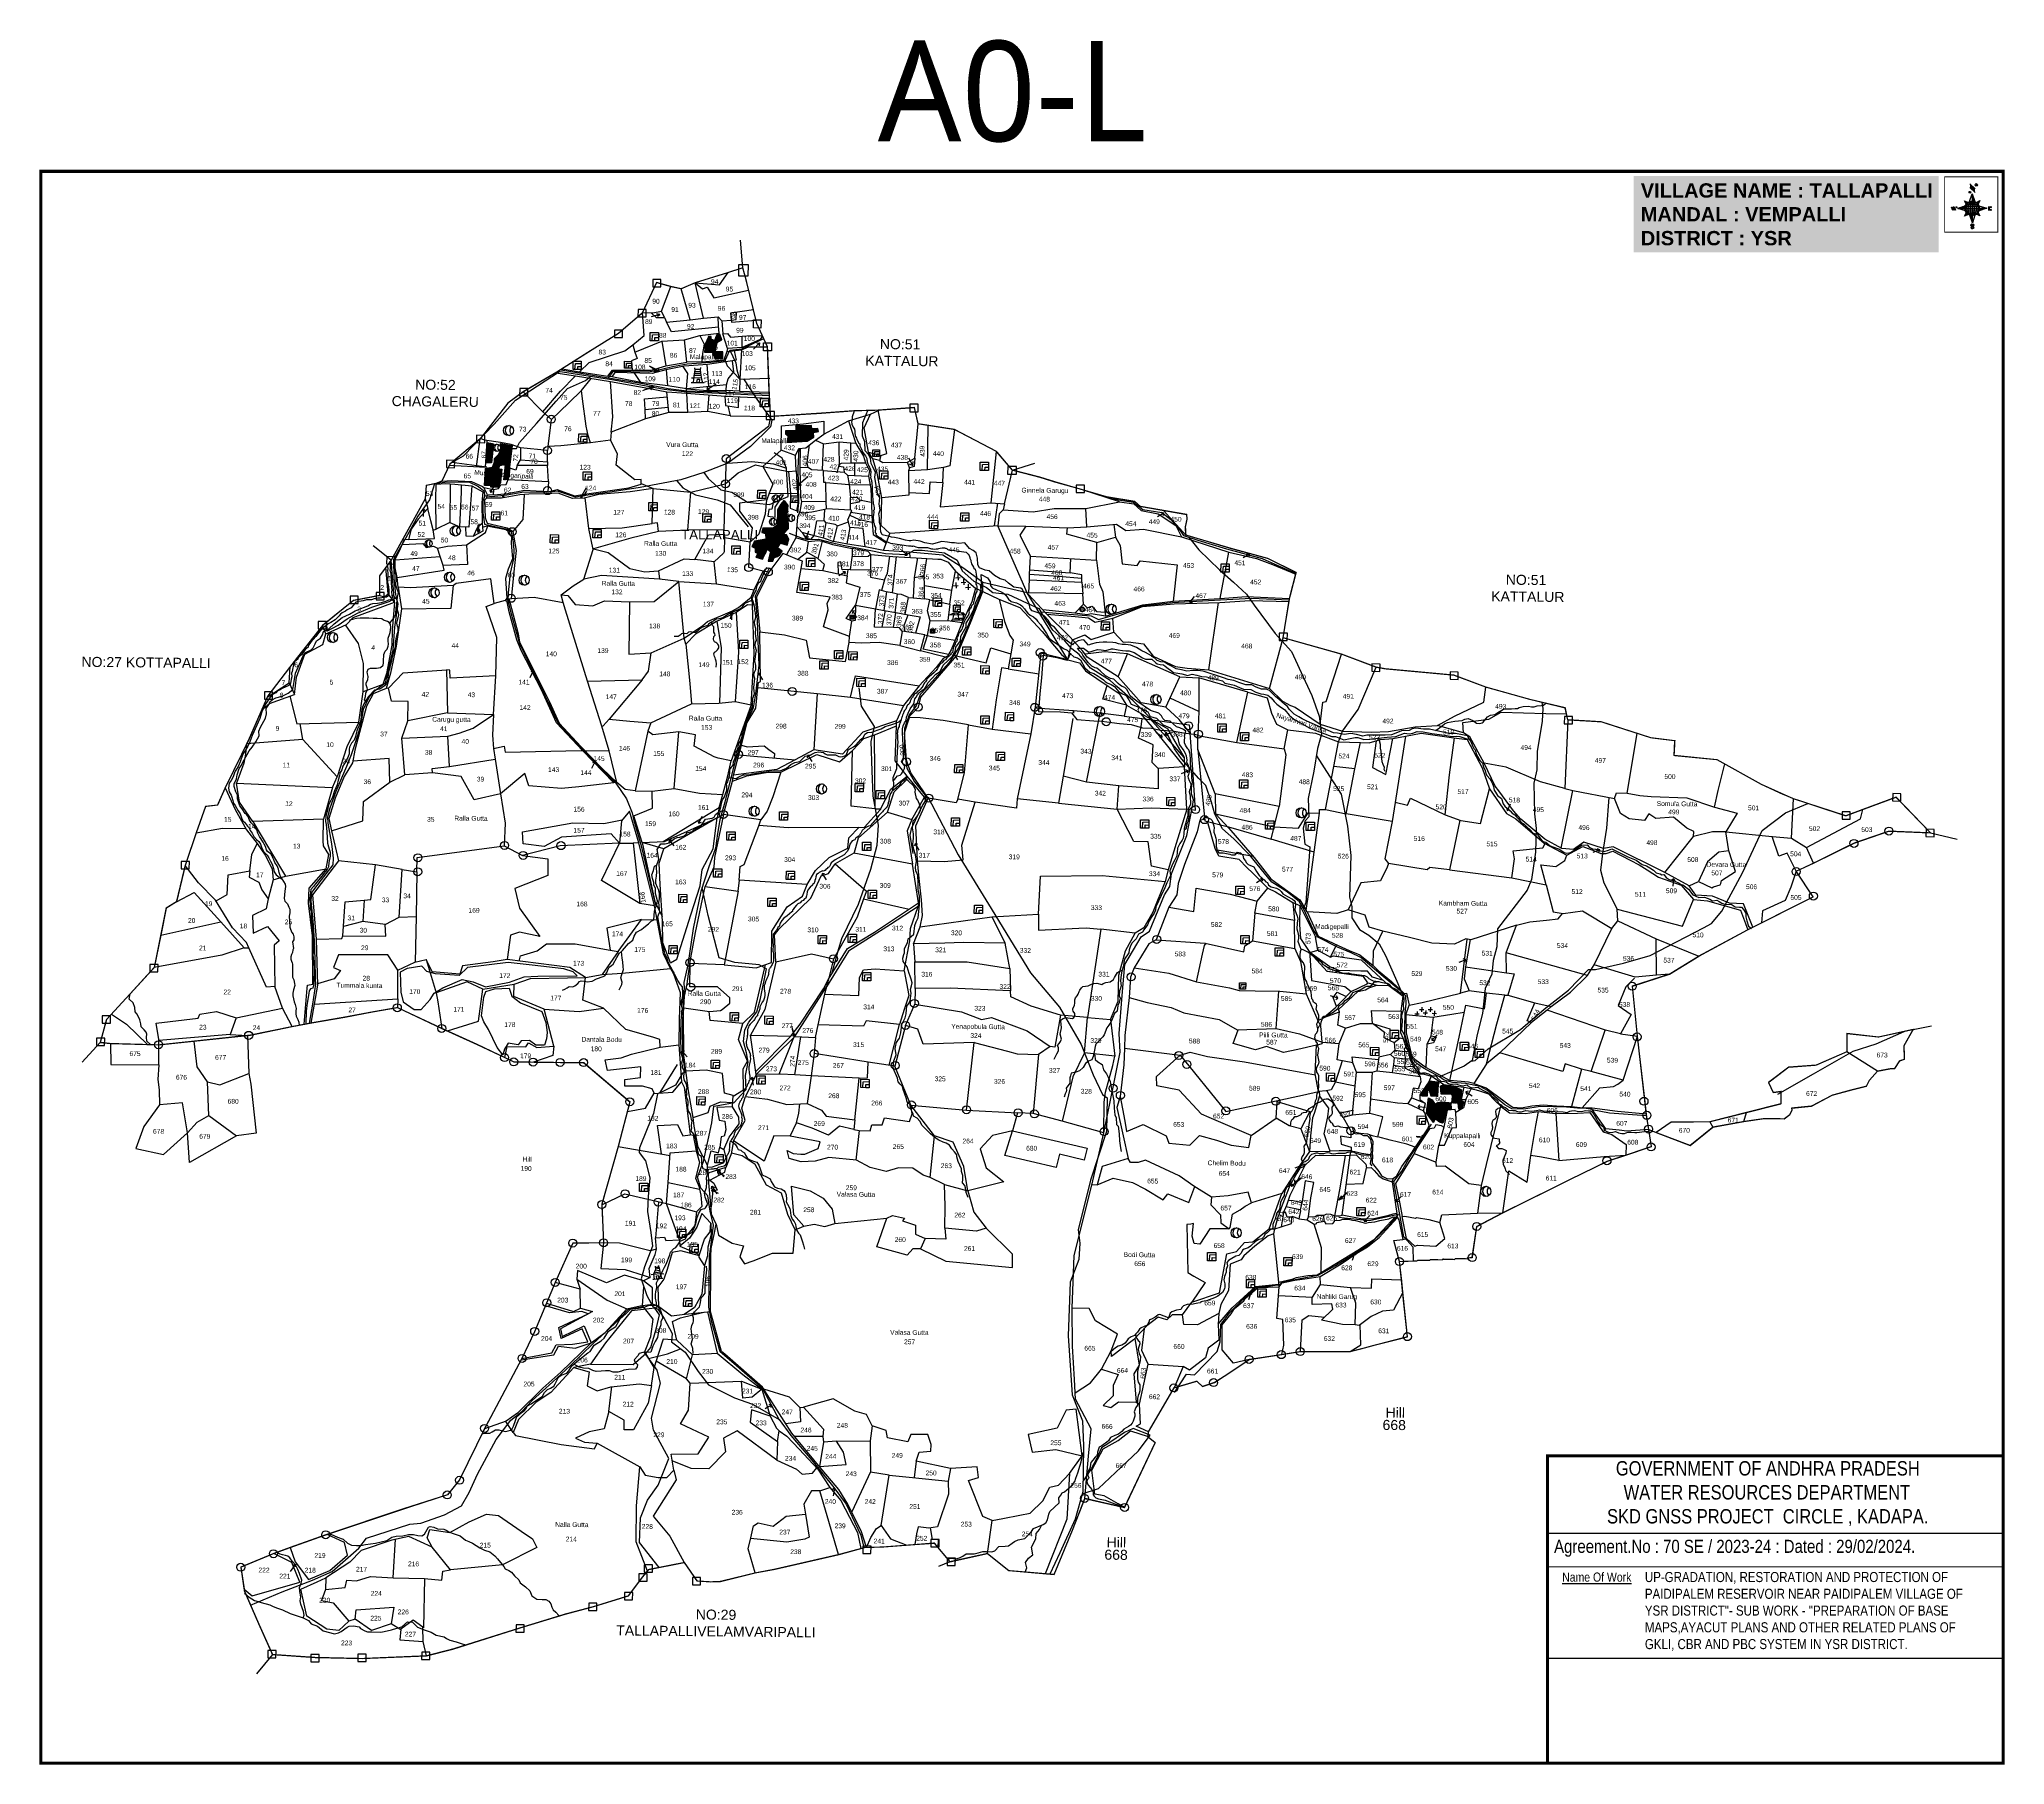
# Model space of a CAD drawing. Header units: inches. Extents: x 216030 to 222213, y 1586560 to 1591986.
import ezdxf

# ---------------------------------------------------------------- set-up
doc = ezdxf.new("R2010")
doc.units = ezdxf.units.IN
doc.header["$LTSCALE"] = 15
doc.header["$MEASUREMENT"] = 0
for name, color, linetype in [('bord', 1, 'Continuous'), ('BOUNDRY STONES', 240, 'Continuous'), ('CADAS', 1, 'Continuous'), ('DIMENSION', 1, 'Continuous'), ('FRAME 025', 7, 'Continuous'), ('PLOTS', 7, 'Continuous'), ('PLOTS NO', 7, 'Continuous'), ('ROADS', 1, 'Continuous'), ('STREAMS', 4, 'Continuous'), ('TITLEBLOCK', 7, 'Continuous'), ('VILLAGE', 7, 'Continuous'), ('VILLAGE BOUNDRY', 5, 'Continuous'), ('wells', 7, 'Continuous')]:
    doc.layers.add(name, color=color, linetype=linetype)
doc.styles.add('ARIALN', font='ARIALN.TTF')
doc.styles.get("Standard").update_dxf_attribs({"font": 'arial.ttf'})
doc.styles.add('TMS', font='trebuc.ttf')
pattern_1 = [(44.414319, (204898.8244, 1584108.2017), (-0.621793546, 0.6346373), [])]
pattern_2 = [(267.297113149, (-8720374.938, 50637915.138), (10.5367255337, -0.497431438), [])]
pattern_3 = [(357.297113149, (-8720374.938, 50637915.138), (0.497431438, 10.5367255337), [])]

# ---------------------------------------------------------------- blocks, each defined once
blk = doc.blocks.new('VBV BVB')
at = {"layer": 'wells'}
for points in [[(18263.9, 9973.8), (18300.3, 9973.8), (18300.3, 9936.9), (18263.9, 9936.9)], [(18274.1, 9963.3), (18300.3, 9964.6), (18300.3, 9936.9), (18272.6, 9936.9)], [(18285.1, 9951.1), (18300.3, 9951.1), (18300.3, 9936.9), (18285.1, 9936.9)]]:
    blk.add_lwpolyline(points, close=True, dxfattribs=at)
blk = doc.blocks.new('FGCFTCFTCF')
at = {"layer": 'wells'}
blk.add_circle((17641.3, 9533.1), 22.4, dxfattribs=at)
for centre, start, end in [((17649.2, 9533.6), 103.48587, 263.2384), ((17668.8, 9534), 129.79505, 234.05322)]:
    blk.add_arc(centre, 22.4, start, end, dxfattribs=at)
blk = doc.blocks.new('gdggfg')
at = {"layer": 'PLOTS NO'}
for points in [[(18501.3, 7805), (18515.5, 7835.3)], [(18497.2, 7814.7), (18501.3, 7805), (18512.2, 7809.6)]]:
    blk.add_lwpolyline(points, dxfattribs=at)
blk = doc.blocks.new('*X14')
at = {"color": 0, "linetype": 'Continuous'}
for p, q in [((6321.6, 240.5), (6322.3, 241.2)), ((6321.6, 240.3), (6322.3, 241)), ((6321.6, 240.1), (6322.3, 240.8)), ((6321.6, 239.9), (6322.4, 240.7)), ((6321.6, 239.8), (6322.4, 240.6)), ((6321.6, 239.6), (6322.5, 240.5)), ((6321.6, 239.4), (6322.5, 240.3)), ((6321.6, 239.2), (6322.6, 240.2)), ((6321.7, 239.1), (6322.6, 240.1)), ((6321.8, 240.8), (6322.4, 241.4)), ((6321.8, 239), (6322.7, 240)), ((6321.8, 239), (6322.8, 239.9)), ((6321.9, 238.9), (6322.9, 239.8)), ((6322, 238.8), (6323, 239.7)), ((6322.1, 241.3), (6322.4, 241.6)), ((6322.1, 238.7), (6323.1, 239.6)), ((6322.2, 238.6), (6323.1, 239.6)), ((6322.3, 238.5), (6323.2, 239.5)), ((6322.4, 238.5), (6323.3, 239.4)), ((6322.5, 238.4), (6323.4, 239.3)), ((6322.7, 238.4), (6323.6, 239.3)), ((6322.8, 238.3), (6323.7, 239.2)), ((6322.9, 238.3), (6323.8, 239.1)), ((6323.1, 238.2), (6323.9, 239.1)), ((6323.2, 238.2), (6324, 239)), ((6323.3, 238.2), (6324.2, 239)), ((6323.5, 238.1), (6324.3, 238.9)), ((6323.7, 238.1), (6324.4, 238.9)), ((6323.8, 238.1), (6324.6, 238.8)), ((6324.1, 238.2), (6324.7, 238.8)), ((6324.3, 238.3), (6324.9, 238.8)), ((6324.6, 238.3), (6325.1, 238.8)), ((6324.8, 238.4), (6325.2, 238.8)), ((6325.1, 238.5), (6325.4, 238.8)), ((6325.4, 238.6), (6325.6, 238.8))]:
    blk.add_line(p, q, dxfattribs=at)
blk = doc.blocks.new('*X13')
at = {"color": 0, "linetype": 'Continuous'}
for p, q in [((6324.4, 240.3), (6324.5, 240.4)), ((6324.6, 240.3), (6324.8, 240.5)), ((6324.7, 240.2), (6325, 240.5)), ((6324.8, 240.2), (6325.2, 240.6)), ((6325, 240.1), (6325.5, 240.6)), ((6325.1, 240.1), (6325.6, 240.6)), ((6325.2, 240), (6325.8, 240.6)), ((6325.3, 240), (6326, 240.6)), ((6325.4, 239.9), (6326.1, 240.6)), ((6325.5, 239.8), (6326.2, 240.5)), ((6325.6, 239.8), (6326.3, 240.5)), ((6325.7, 239.7), (6326.5, 240.4)), ((6325.9, 239.6), (6326.6, 240.3)), ((6326, 239.5), (6326.7, 240.3)), ((6326, 239.4), (6326.8, 240.2)), ((6326.1, 239.3), (6327, 240.2)), ((6326.2, 239.3), (6327.1, 240.1)), ((6326.3, 239.2), (6327.1, 240)), ((6326.4, 239.1), (6327.2, 239.9)), ((6326.5, 239), (6327.3, 239.8)), ((6326.5, 238.9), (6327.4, 239.7)), ((6326.6, 238.8), (6327.5, 239.6)), ((6326.7, 238.7), (6327.5, 239.5)), ((6326.8, 238.6), (6327.6, 239.4)), ((6326.8, 238.5), (6327.7, 239.3)), ((6326.8, 236.5), (6327.4, 237)), ((6326.9, 238.3), (6327.8, 239.2)), ((6326.9, 238.2), (6327.9, 239.1)), ((6326.9, 236.8), (6327.6, 237.4)), ((6327, 238.1), (6327.8, 239)), ((6327, 237.9), (6327.8, 238.8)), ((6327, 237.8), (6327.8, 238.6)), ((6327, 237.6), (6327.8, 238.4)), ((6327, 237.4), (6327.8, 238.2)), ((6327, 237.3), (6327.8, 238)), ((6327, 237.1), (6327.8, 237.9))]:
    blk.add_line(p, q, dxfattribs=at)
blk = doc.blocks.new('H')
at = {"layer": 'bord', "extrusion": (0.000427885, 0.004792, 0.999988)}
h = blk.add_hatch(dxfattribs=at)
h.set_pattern_fill('LINE', color=8, scale=84.387686, angle=-92.7029, style=0)
h.set_pattern_definition(pattern_2)
h.paths.add_polyline_path([(-625, 665, -0.090992), (-615, 710), (-751, 671)])
h = blk.add_hatch(dxfattribs=at)
h.set_pattern_fill('LINE', color=8, scale=84.387686, angle=-2.7029, style=0)
h.set_pattern_definition(pattern_3)
h.paths.add_polyline_path([(-492, 786, -0.090992), (-448, 775), (-486, 912)])
h = blk.add_hatch(dxfattribs=at)
h.set_pattern_fill('LINE', color=8, scale=84.387686, angle=-2.7029, style=0)
h.set_pattern_definition(pattern_3)
h.paths.add_polyline_path([(-504, 533, -0.090992), (-549, 543), (-510, 406)])
h = blk.add_hatch(dxfattribs=at)
h.set_pattern_fill('LINE', color=8, scale=84.387686, angle=-92.7029, style=0)
h.set_pattern_definition(pattern_2)
h.paths.add_polyline_path([(-246, 647), (-372, 653, -0.090992), (-382, 609)])
for p, q in [((-516, 1087, -1217), (-432, 994, -1217)), ((-865, 701, -1215), (-847, 638, -1215)), ((-847, 700, -1215), (-829, 637, -1215)), ((-829, 699, -1215), (-811, 636, -1215)), ((-829, 699, -1215), (-811, 698, -1215)), ((-811, 698, -1215), (-794, 635, -1215)), ((-752, 665, -1215), (-615, 704, -1215)), ((-627, 794, -1216), (-567, 760, -1216)), ((-627, 794, -1216), (-584, 747, -1215)), ((-599, 731, -1215), (-627, 794, -1216)), ((-538, 774, -1216), (-487, 906, -1216)), ((-519, 1020, -1217), (-435, 927, -1216)), ((-487, 906, -1216), (-493, 780, -1216)), ((-487, 906, -1216), (-448, 769, -1216)), ((-421, 753, -1216), (-359, 781, -1216)), ((-359, 781, -1216), (-405, 739, -1216)), ((-359, 781, -1216), (-392, 721, -1215)), ((-379, 693, -1215), (-246, 641, -1215)), ((-752, 665, -1215), (-625, 659, -1215)), ((-619, 614, -1215), (-752, 665, -1215)), ((-639, 526, -1214), (-606, 585, -1215)), ((-639, 526, -1214), (-593, 568, -1215)), ((-577, 553, -1215), (-639, 526, -1214)), ((-511, 400, -1214), (-549, 537, -1214)), ((-460, 533, -1215), (-511, 400, -1214)), ((-505, 527, -1214), (-511, 400, -1214)), ((-371, 513, -1214), (-431, 546, -1215)), ((-371, 513, -1214), (-414, 560, -1215)), ((-399, 576, -1215), (-371, 513, -1214)), ((-246, 641, -1215), (-383, 603, -1215)), ((-373, 647, -1215), (-246, 641, -1215)), ((-213, 669, -1215), (-217, 601, -1215)), ((-197, 600, -1215), (-194, 668, -1215))]:
    blk.add_line(p, q, dxfattribs=at)
at = {"layer": 'bord', "color": 8, "linetype": 'ByBlock', "extrusion": (0.000427885, 0.004792, 0.999988)}
for p, q in [((-375, 679, -1215), (-620, 691, -1215)), ((-386, 711, -1215), (-605, 722, -1215)), ((-411, 744, -1216), (-578, 752, -1216)), ((-493, 780, -1216), (-505, 527, -1214)), ((-373, 647, -1215), (-625, 659, -1215)), ((-378, 616, -1215), (-623, 628, -1215)), ((-392, 585, -1215), (-611, 595, -1215)), ((-420, 555, -1215), (-587, 562, -1215))]:
    blk.add_line(p, q, dxfattribs=at)
at = {"layer": 'bord', "extrusion": (0.000427885, 0.004792, 0.999988), "elevation": -1212}
for points, const_width in [([(-522, 960), (-516, 1093)], 1.61), ([(-434, 933), (-428, 1066)], 1.61), ([(-870, 707), (-846, 706)], 0.642), ([(-793, 641), (-782, 694)], 0.642), ([(-829, 643), (-855, 644)], 0.642), ([(-829, 643), (-821, 678)], 0.642), ([(-811, 642), (-784, 641)], 0.642), ([(-177, 605), (-226, 607)], 0.706), ([(-223, 676), (-174, 673)], 0.706), ([(-195, 645), (-185, 644)], 0.706)]:
    blk.add_lwpolyline(points, dxfattribs=dict(at, const_width=const_width))
for points, const_width in [([(-414, 1073, 1), (-398, 1058, 1)], 22.3), ([(-776, 697, 1), (-769, 690, 1)], 8.9), ([(-530, 950, 1), (-520, 939, 1)], 14.8), ([(-490, 362, 1), (-498, 369, 1)], 11.1), ([(-180, 618, 1), (-173, 611, 1)], 9.79), ([(-178, 667, 1), (-171, 660, 1)], 9.79), ([(-525, 322, 1), (-533, 329, 1)], 11.1)]:
    blk.add_lwpolyline(points, format="xyb", close=True, dxfattribs=dict(at, const_width=const_width))
for points in [[(-537, 317), (-531, 310), (-520, 307), (-505, 307), (-494, 310), (-486, 318), (-487, 326), (-491, 333), (-494, 336), (-503, 341), (-522, 347), (-530, 352), (-534, 355), (-537, 363), (-537, 373), (-530, 381), (-520, 384), (-504, 384), (-493, 380), (-487, 373)], [(-522, 348), (-526, 354), (-528, 361), (-528, 371), (-526, 375), (-521, 381), (-515, 384)], [(-505, 307), (-499, 312), (-497, 319), (-497, 327), (-501, 335), (-509, 343)]]:
    blk.add_lwpolyline(points, dxfattribs=at)
at = {"layer": 'bord', "extrusion": (0.000427885, 0.004792, 0.999988)}
for centre, radius in [((-406, 1065, -1212), 22.3), ((-773, 694, -1212), 8.9), ((-498, 659, -1212), 127), ((-525, 944, -1212), 14.8), ((-494, 365, -1212), 11.1), ((-177, 615, -1212), 9.79), ((-174, 663, -1212), 9.79), ((-529, 325, -1212), 11.1)]:
    blk.add_circle(centre, radius, dxfattribs=at)
at = {"layer": 'bord', "color": 8, "linetype": 'ByBlock', "extrusion": (0.000427885, 0.004792, 0.999988)}
for centre, radius, start, end in [((-482, 658, -1212), 128, 94.9254, 259.6691), ((-437, 656, -1212), 141, 113.2864, 241.308), ((-316, 651, -1212), 222, 142.5892, 212.0053), ((-560, 662, -1212), 141, 293.2864, 61.308), ((-681, 668, -1212), 222, 322.5892, 32.0053), ((-515, 660, -1212), 128, 274.9254, 79.6691)]:
    blk.add_arc(centre, radius, start, end, dxfattribs=at)
at = {"layer": 'bord', "extrusion": (0.000427885, 0.004792, 0.999988)}
for points in [[(-516, 1093, -1212), (-431, 1000, -1212), (-519, 1026, -1212), (-434, 933, -1212)], [(-864, 707, -1212), (-846, 706, -1212), (-846, 644, -1212), (-829, 643, -1212)], [(-829, 705, -1212), (-811, 704, -1212), (-811, 642, -1212), (-793, 641, -1212)], [(-193, 674, -1212), (-197, 606, -1212), (-213, 675, -1212), (-216, 607, -1212)]]:
    blk.add_solid(points, dxfattribs=at)
at = {"layer": 'bord', "extrusion": (0.000427885, 0.004792, 0.999988), "xscale": 7.977342409717546, "yscale": 7.977342409717546, "zscale": 7.977342409717546, "rotation": 138.0840426661453}
for name, p in [('*X13', (38301, -31929, -1212)), ('*X14', (38314, -31951, -1212))]:
    blk.add_blockref(name, p, dxfattribs=at)

msp = doc.modelspace()

# ---------------------------------------------------------------- hatches: boundary and pattern name
at = {"layer": 'VILLAGE'}
h = msp.add_hatch(dxfattribs=at)
h.set_pattern_fill('ANSI31', color=30, scale=7.107818, angle=-0.58568)
h.set_pattern_definition(pattern_1)
h.paths.add_polyline_path([(218136.1, 1591052.1), (218124.8, 1591026.9), (218123.3, 1591002), (218146.8, 1591001.6), (218156.6, 1590980.3), (218180.2, 1590982.3), (218180.8, 1591002.6), (218156.8, 1591003.3), (218163.1, 1591032.7), (218177.2, 1591040.6), (218171.5, 1591058.4), (218162.4, 1591058.1), (218157.6, 1591046.8), (218154.3, 1591038.9), (218143.8, 1591043.3), (218143.7, 1591051.6)])
h = msp.add_hatch(dxfattribs=at)
h.set_pattern_fill('ANSI31', color=30, scale=7.107818, angle=-0.58568)
h.set_pattern_definition(pattern_1)
h.paths.add_polyline_path([(218382.3, 1590717.5), (218446.3, 1590722.1), (218466.9, 1590734.7), (218465.3, 1590749.3), (218481.9, 1590752.9), (218479.5, 1590762.3), (218460.3, 1590760.5), (218459.3, 1590771.8), (218410.1, 1590770.4), (218410.5, 1590755.4), (218378.2, 1590755.1), (218378.2, 1590745.3), (218385.8, 1590739.4)])
h = msp.add_hatch(dxfattribs=at)
h.set_pattern_fill('ANSI31', color=30, scale=7.107818, angle=-0.58568)
h.set_pattern_definition(pattern_1)
h.paths.add_polyline_path([(217481.1, 1590714.9), (217517.6, 1590708.1), (217509.4, 1590640.7), (217502.3, 1590602.1), (217491.6, 1590600.2), (217496.8, 1590647.5), (217479, 1590645.5), (217476.1, 1590639.5), (217476.2, 1590633.9), (217485.1, 1590634.2), (217481.1, 1590592.4), (217471.3, 1590577), (217450.9, 1590577.3), (217451, 1590582.8), (217431.1, 1590583.1), (217434.5, 1590636.7), (217455.7, 1590640.1), (217461.9, 1590657), (217462, 1590667.4), (217475, 1590680.4), (217481.8, 1590694.8)])
h.paths.add_polyline_path([(217441.5, 1590717.3), (217458.8, 1590714.1), (217452.6, 1590653.9), (217436.8, 1590654.3)])
h = msp.add_hatch(dxfattribs=at)
h.set_pattern_fill('ANSI31', color=30, scale=7.107818, angle=-0.58568)
h.set_pattern_definition(pattern_1)
h.paths.add_polyline_path([(218306.8, 1590449.7), (218302.9, 1590434.8), (218315, 1590431.6), (218315.7, 1590413.7), (218280.2, 1590408), (218272.3, 1590390.5), (218282.5, 1590385.8), (218282.8, 1590373), (218290.7, 1590368.7), (218284.5, 1590357.3), (218305.8, 1590351), (218320.8, 1590382.2), (218330.6, 1590374.9), (218323.3, 1590344.9), (218338, 1590345), (218341.3, 1590355.7), (218352.5, 1590359.3), (218359.5, 1590365.1), (218367.4, 1590376.4), (218353, 1590386.4), (218362, 1590401), (218382.8, 1590394.9), (218388.4, 1590414.1), (218380.7, 1590427.3), (218370.3, 1590429.5), (218386.9, 1590447.3), (218386.7, 1590463.4), (218381.9, 1590491.1), (218384.6, 1590519.3), (218373.8, 1590535.4), (218363.8, 1590523.6), (218353.8, 1590505.7), (218352.5, 1590459.1), (218338.3, 1590449.6)])
h = msp.add_hatch(dxfattribs=at)
h.set_pattern_fill('ANSI31', color=30, scale=7.107818, angle=-0.58568)
h.set_pattern_definition(pattern_1)
h.paths.add_polyline_path([(220438.6, 1588694.1), (220446.8, 1588697.4), (220467.8, 1588693.6), (220485.5, 1588691.1), (220504.8, 1588682.2), (220500.7, 1588649.7), (220511.8, 1588644.2), (220504.4, 1588622), (220495.9, 1588620.9), (220493.4, 1588639.7), (220470.7, 1588641.1), (220472, 1588622.7), (220458.9, 1588621.7), (220445.3, 1588577.6), (220434.9, 1588580.8), (220421.1, 1588591.3), (220416.5, 1588579.3), (220394.6, 1588608.2), (220400.7, 1588656.4), (220412.5, 1588651.1), (220420.2, 1588636.7), (220429.9, 1588641.8), (220443.5, 1588644), (220474.4, 1588640.9), (220476.5, 1588661.7), (220472.7, 1588668.1), (220439.9, 1588668.3)])
h.paths.add_polyline_path([(220380.4, 1588663.2), (220397, 1588662.7), (220397.9, 1588680.9), (220402.5, 1588680.7), (220407.4, 1588663.5), (220429.4, 1588662.2), (220431.6, 1588700.1), (220434.3, 1588703.4), (220428.7, 1588706.3), (220403.2, 1588709.3), (220375.9, 1588666.6)])

# ---------------------------------------------------------------- linework, layer by layer
at = {"layer": 'BOUNDRY STONES'}
for points in [[(218243.3, 1591267.5), (218236.3, 1591353.8)], [(219091.9, 1590630.8), (219162.6, 1590652.7)], [(217137.3, 1590348.3), (217080.1, 1590393.4)], [(221979.5, 1589490.4), (222064.1, 1589470.8)], [(221925.6, 1588871.9), (221982.8, 1588883.7)], [(216222, 1588831.4), (216165.2, 1588769.4)], [(218894.4, 1587198), (218858.9, 1587183.1)], [(216763.4, 1586906.3), (216714.1, 1586845.6)]]:
    msp.add_lwpolyline(points, dxfattribs=at)
for points in [[(218231, 1591278.2), (218260.1, 1591277.9), (218259.7, 1591241.3), (218230.6, 1591241.5)], [(217986, 1591230.7), (217960.3, 1591231), (217960.1, 1591207.9), (217985.8, 1591207.6)], [(217939.6, 1591136.3), (217913.9, 1591136.5), (217913.6, 1591113.4), (217939.3, 1591113.2)], [(218277.1, 1591103.6), (218300.8, 1591103.3), (218300.5, 1591077.9), (218276.8, 1591078.1)], [(217865.3, 1591071.3), (217839.5, 1591071.6), (217839.3, 1591048.5), (217865, 1591048.2)], [(218308.5, 1591031.9), (218333.5, 1591031.7), (218333.3, 1591006.4), (218308.2, 1591006.7)], [(217567.2, 1590887.4), (217541.5, 1590887.7), (217541.2, 1590864.6), (217567, 1590864.3)], [(218795.5, 1590838.6), (218769, 1590838.8), (218768.8, 1590814.6), (218795.2, 1590814.4)], [(218343.1, 1590815.5), (218317, 1590815.7), (218316.7, 1590790.3), (218342.9, 1590790)], [(217431.6, 1590740.5), (217405.9, 1590740.7), (217405.7, 1590717.6), (217431.4, 1590717.4)], [(217337, 1590661.8), (217311.3, 1590662), (217311.1, 1590638.9), (217336.8, 1590638.7)], [(219104.3, 1590642.3), (219076.8, 1590642.6), (219076.6, 1590618.4), (219104, 1590618.1)], [(219318.2, 1590583.8), (219292.5, 1590584), (219292.2, 1590560.9), (219317.9, 1590560.7)], [(217149, 1590358.8), (217123.3, 1590359.1), (217123, 1590336), (217148.7, 1590335.7)], [(217033.9, 1590234.2), (217008.2, 1590234.5), (217007.9, 1590211.4), (217033.7, 1590211.2)], [(217115.6, 1590246.4), (217089.9, 1590246.7), (217089.7, 1590223.6), (217115.4, 1590223.3)], [(216933.5, 1590155), (216907.8, 1590155.3), (216907.5, 1590132.2), (216933.2, 1590131.9)], [(219956.6, 1590118.6), (219930.9, 1590118.8), (219930.7, 1590095.7), (219956.4, 1590095.5)], [(220248.2, 1590021.2), (220222.5, 1590021.5), (220222.2, 1589998.4), (220247.9, 1589998.1)], [(220494.3, 1589996.1), (220468.6, 1589996.4), (220468.4, 1589973.3), (220494.1, 1589973)], [(216764.3, 1589933.6), (216738.6, 1589933.8), (216738.3, 1589910.7), (216764, 1589910.5)], [(220853.7, 1589856.3), (220828, 1589856.5), (220827.8, 1589833.4), (220853.5, 1589833.2)], [(221886.6, 1589613.3), (221860.9, 1589613.6), (221860.7, 1589590.5), (221886.4, 1589590.2)], [(221727.5, 1589555.9), (221701.8, 1589556.2), (221701.5, 1589533.1), (221727.2, 1589532.8)], [(221991.4, 1589501.2), (221965.7, 1589501.4), (221965.4, 1589478.3), (221991.2, 1589478.1)], [(216502.4, 1589400.3), (216476.7, 1589400.5), (216476.4, 1589377.4), (216502.2, 1589377.2)], [(216403.8, 1589076.3), (216378.1, 1589076.6), (216377.8, 1589053.5), (216403.5, 1589053.2)], [(216254.3, 1588915), (216228.6, 1588915.3), (216228.3, 1588892.2), (216254.1, 1588891.9)], [(216236, 1588844.7), (216210.3, 1588845), (216210.1, 1588821.9), (216235.8, 1588821.7)], [(218646.8, 1587246.8), (218621.1, 1587247), (218620.9, 1587223.9), (218646.6, 1587223.7)], [(218861.1, 1587267.7), (218835.4, 1587268), (218835.2, 1587244.9), (218860.9, 1587244.6)], [(217959.3, 1587188.1), (217933.6, 1587188.3), (217933.4, 1587165.2), (217959.1, 1587165)], [(218912.2, 1587208.9), (218886.5, 1587209.2), (218886.2, 1587186.1), (218911.9, 1587185.8)], [(217942.4, 1587160), (217916.7, 1587160.3), (217916.5, 1587137.2), (217942.2, 1587136.9)], [(218110.8, 1587148.3), (218085.1, 1587148.5), (218084.9, 1587125.5), (218110.6, 1587125.2)], [(217784.4, 1587067.6), (217758.7, 1587067.9), (217758.4, 1587044.8), (217784.2, 1587044.5)], [(217897, 1587101.3), (217871.3, 1587101.5), (217871, 1587078.4), (217896.7, 1587078.2)], [(217555.8, 1586999.6), (217530.1, 1586999.9), (217529.8, 1586976.8), (217555.5, 1586976.6)], [(216775, 1586918.5), (216749.3, 1586918.8), (216749.1, 1586895.7), (216774.8, 1586895.4)], [(216910.6, 1586906.1), (216884.9, 1586906.4), (216884.7, 1586883.3), (216910.4, 1586883)], [(217058.4, 1586906.8), (217032.7, 1586907), (217032.4, 1586883.9), (217058.1, 1586883.7)], [(217259.1, 1586913.7), (217233.3, 1586913.9), (217233.1, 1586890.8), (217258.8, 1586890.6)]]:
    msp.add_lwpolyline(points, close=True, dxfattribs=at)
for centre in [(217640.9, 1590791), (217628.9, 1590692.7), (218191.4, 1590667.3), (218188.8, 1590587.8), (217629.1, 1590566.5), (217517.7, 1590437.5), (218261.9, 1590324.4), (218323.7, 1590311), (217514.8, 1590227.9), (219179, 1590057.4), (219187.4, 1590046.1), (218398.8, 1589934.9), (218795.1, 1589885.6), (219161.7, 1589885), (219173.7, 1589874.6), (219386.8, 1589839.9), (219645.8, 1589827.3), (219676.5, 1589800.9), (218229.8, 1589737.2), (218758.7, 1589713.7), (218828.2, 1589599.8), (218182.4, 1589548.1), (219667.9, 1589563.5), (219695.9, 1589531.8), (221848.9, 1589495.8), (217221.4, 1589412), (217493.9, 1589450.9), (217552.4, 1589419.4), (217671.5, 1589450), (221739, 1589457.1), (217220.7, 1589367.7), (221557.1, 1589368.3), (221611.2, 1589291.4), (219545.6, 1589154.9), (218528.5, 1589094.4), (218077.3, 1589082.1), (219464.8, 1589037.4), (218079.4, 1589005.1), (221041.4, 1589007.9), (217156.6, 1588940.2), (218783.1, 1588953.7), (216689, 1588853.4), (217296.2, 1588875.1), (218755.3, 1588884.7), (221056.9, 1588848.6), (216405.4, 1588823.9), (217494.1, 1588783.5), (218467.7, 1588795.9), (219615.1, 1588790.3), (217522.7, 1588770.1), (217583.8, 1588769.1), (217668.7, 1588768.1), (217742.5, 1588767.9), (218723, 1588758.6), (219640.3, 1588762), (219408.3, 1588687), (219431.1, 1588664.3), (217888, 1588644.6), (218773.7, 1588634.7), (218947.2, 1588619.5), (219109.6, 1588609.9), (219160.9, 1588606.5), (219763.1, 1588616), (219920.2, 1588646.3), (221078.4, 1588646.4), (221087.4, 1588601.9), (219379.8, 1588550.8), (220156.2, 1588553.5), (221093, 1588558.5), (221100.6, 1588502.4), (220962, 1588459.1), (217873.1, 1588355.2), (217799.8, 1588321.3), (217977, 1588329.2), (220552.5, 1588252.4), (217708.7, 1588199.9), (217805.4, 1588201), (220308.9, 1588142.1), (220538, 1588154.5), (217653.3, 1588076.4), (217626.7, 1588012.3), (217588.7, 1587922.4), (219997, 1587859), (220334.1, 1587905.8), (217549.1, 1587837.5), (219836.1, 1587834.1), (219937.5, 1587849.2), (219599.4, 1587744.6), (219724.4, 1587761.4), (217431, 1587617.3), (217352.3, 1587454.4), (217313.8, 1587408), (219318.6, 1587397.1), (219444.4, 1587368.5), (216931.5, 1587282.6), (216664.1, 1587180.8), (216766.9, 1587223)]:
    msp.add_circle(centre, 12.6, dxfattribs=at)
at = {"layer": 'FRAME 025', "lineweight": -3}
for points, elevation in [([(220775.2, 1587287.4), (222208.7, 1587287.4)], -0.7), ([(220775.2, 1587182.1), (222206.5, 1587183.1)], 4.6), ([(220774.9, 1586895.1), (222208.1, 1586894.3)], 5.8)]:
    msp.add_lwpolyline(points, dxfattribs=dict(at, elevation=elevation))
at = {"layer": 'PLOTS'}
for points in [[(217928.1, 1591127.3), (217960.7, 1591125.5), (217987.6, 1591131.5), (218016.9, 1591208.4)], [(218077.4, 1591104.2), (218119.8, 1591108.8), (218093.5, 1591220.5), (218116.5, 1591201.2), (218131.7, 1591206.1), (218152.6, 1591172.8), (218261.8, 1591196.9)], [(218093.5, 1591220.5), (218170.1, 1591214), (218197.3, 1591252.5)], [(217996.7, 1591111.1), (218003.4, 1591096.3), (218077.4, 1591104.2), (218049.8, 1591201.4)], [(217729.9, 1590940.6), (217760.5, 1590969.5), (217872.2, 1591006.3), (217897.2, 1591024.7), (217933.3, 1591054), (217928.1, 1591127.3)], [(217955.6, 1591125.8), (217971, 1591110.9), (217996.7, 1591111.1), (217987.6, 1591131.5)], [(218167.2, 1591080.9), (218019, 1591065.6), (218003.4, 1591096.3)], [(218108.7, 1591055), (218169.3, 1591062), (218166.8, 1591084.4), (218165.4, 1591113.7)], [(218119.8, 1591108.8), (218165.4, 1591113.7), (218177.6, 1591100.9), (218207.5, 1591103.1), (218205.8, 1591126.2), (218276.6, 1591136.2)], [(218177.6, 1591100.9), (218180.4, 1591059.8), (218195.6, 1591060.9), (218204.9, 1591049), (218241.3, 1591051.9), (218269.5, 1591054.2), (218305.2, 1591053.2), (218297.6, 1591041.5), (218240.9, 1591016.3), (218241.3, 1591051.9)], [(218207.5, 1591103.1), (218222.7, 1591104.3), (218223.4, 1591128.7)], [(218207.5, 1591103.1), (218208, 1591096.4), (218284.9, 1591102.3)], [(217897.2, 1591024.7), (217903.3, 1591001.6), (217911.2, 1590981.9), (217893.1, 1590974.6), (217895.2, 1590945.4)], [(217903.3, 1591001.6), (217988.5, 1591036.8), (218001.1, 1590958.6)], [(217988.5, 1591036.8), (218060.1, 1591041.3)], [(218193.7, 1591003.7), (218183.3, 1590977.2), (218127, 1590971.7), (218067.4, 1590970.1), (218060.1, 1591041.3), (218108.7, 1591055), (218121.5, 1591027.3), (218116.7, 1590997.4), (218114.7, 1590971.4)], [(218240.9, 1591016.3), (218195.5, 1591013.4), (218180.4, 1591059.8)], [(218195.5, 1591013.4), (218193.7, 1591003.7), (218239.3, 1591008.9), (218260.9, 1591019), (218281.3, 1591018.6), (218321.2, 1591018.5)], [(218216.5, 1591006.3), (218222.6, 1590977.2), (218211.3, 1590974.8), (218174.1, 1590969.4), (218132.2, 1590963.4), (218058.9, 1590957.8), (218001.7, 1590947), (217958.1, 1590934.9), (217841.2, 1590938), (217831.4, 1590924.1), (217818.8, 1590926.8), (217833.7, 1590945.7), (217956.6, 1590945), (218001.1, 1590958.6), (218067.4, 1590970.1)], [(218066.1, 1590887.1), (218070.8, 1590935.2), (218055.9, 1590957.3)], [(218136.9, 1590894.1), (218131.6, 1590963.4)], [(218232.6, 1590879.4), (218190.8, 1590881.5), (218191.7, 1590899.5), (218197.3, 1590917.7), (218215.7, 1590939.9), (218211.3, 1590974.8)], [(218239.3, 1591008.9), (218234.5, 1590917.4), (218328.1, 1590920)], [(217552.6, 1590876.9), (217614, 1590814.3), (217669.4, 1590879.4), (217716.6, 1590927.2)], [(217614, 1590814.3), (217641.4, 1590790.8), (217696.3, 1590843.2), (217736.5, 1590881.6), (217766.3, 1590919.2)], [(217654.8, 1590937.2), (217716.6, 1590927.2), (217827.4, 1590909.3), (217944.9, 1590888.4), (218004, 1590877.8), (218066.5, 1590873), (218189.4, 1590863.4), (218327.8, 1590857.4)], [(217675.5, 1590950), (217729.9, 1590940.6), (217818.8, 1590926.8)], [(217937.2, 1590792.4), (217829.7, 1590750), (217834.6, 1590799.2), (217827.4, 1590909.3)], [(218007.3, 1590895.9), (217922.6, 1590906.9), (217831.4, 1590924.1)], [(218066.1, 1590887.1), (218007.3, 1590895.9), (218003.4, 1590947.4)], [(218191.7, 1590899.5), (218066.1, 1590887.1), (218133.6, 1590881.7), (218190.8, 1590881.5)], [(218234.5, 1590917.4), (218232.6, 1590879.4), (218326.8, 1590876)], [(217829.7, 1590750), (217827.4, 1590725.6), (217764.7, 1590716.7), (217757.1, 1590739.8), (217750.2, 1590769.5), (217738.8, 1590855.1), (217736.5, 1590881.6)], [(217935.8, 1590821.8), (217934.2, 1590855.2), (218005.5, 1590862.1)], [(218069.8, 1590812.1), (218010.4, 1590811.9), (218004, 1590877.8)], [(218133.9, 1590815.2), (218070.7, 1590812.1), (218067.7, 1590872.9), (218066.1, 1590887.1)], [(218203.4, 1590802.1), (218133.9, 1590815.2), (218137.9, 1590867.4)], [(218187.1, 1590863.6), (218189.2, 1590834.7), (218229.9, 1590828.1), (218231.3, 1590861.6)], [(218195.9, 1590833.6), (218203.4, 1590802.1), (218330.8, 1590799.9), (218324.2, 1590768.3), (218191.4, 1590666.3), (218188.1, 1590588.1), (218229, 1590622.3), (218283.2, 1590647.3), (218306.4, 1590642.8), (218363.8, 1590694.3), (218365.4, 1590770.3), (218434.2, 1590776.2), (218498.5, 1590784.9), (218498.1, 1590744.6), (218575.4, 1590786.6), (218644.9, 1590807.5), (218672.5, 1590819.8)], [(217764.7, 1590716.7), (217671, 1590707.9), (217630.9, 1590705.6), (217641.4, 1590790.8)], [(218010.4, 1590811.9), (217937.2, 1590792.4), (217935.8, 1590821.8), (218008.7, 1590829)], [(218575.4, 1590786.6), (218599.1, 1590715.1), (218623.3, 1590674.8), (218629.8, 1590654.4), (218642.2, 1590628.5), (218638.8, 1590611.7), (218645.8, 1590573.6), (218650.4, 1590467.5), (218653.2, 1590428.8), (218694.9, 1590402.1)], [(218686.1, 1590378.5), (218706, 1590431.9), (218679.2, 1590456.8), (218681.1, 1590543.8), (218665.7, 1590621.9), (218652.1, 1590666.5), (218638.9, 1590687.7), (218625.3, 1590763.8), (218644.9, 1590807.5)], [(218677.6, 1590677.1), (218696.3, 1590683.1), (218669.3, 1590819.6)], [(218673.3, 1590661.6), (218684, 1590654.6), (218761.7, 1590655.6), (218784.9, 1590668.8), (218795.1, 1590776.8)], [(218824, 1590632.2), (218826.7, 1590771.8)], [(217320.2, 1590646.2), (217433.8, 1590640.2), (217439.4, 1590723.7)], [(217406, 1590641.7), (217417.1, 1590729.5)], [(217630.9, 1590705.6), (217629.3, 1590692.5), (217544.2, 1590700.9), (217515, 1590711.5), (217480.9, 1590717.9), (217430.8, 1590724.9), (217418.1, 1590730.7)], [(217630.1, 1590563.3), (217659.9, 1590569.9), (217713.9, 1590550.7), (217745.7, 1590555.3), (217863.3, 1590572.4), (217884.7, 1590575.5), (217924.1, 1590586.7), (217923.3, 1590601.9), (217903.6, 1590600.9), (217845.1, 1590647), (217849.2, 1590682.3), (217827.4, 1590725.6)], [(218409, 1590677.3), (218419.5, 1590698.8), (218441.9, 1590701.3), (218472.1, 1590725.6), (218498.1, 1590744.6)], [(218448.7, 1590639.8), (218446.2, 1590653.6), (218452.9, 1590710.1)], [(218472.1, 1590725.6), (218496.9, 1590713.5), (218546.7, 1590719.6), (218582.9, 1590717), (218598.8, 1590715.9)], [(218493.9, 1590629.7), (218496.9, 1590713.5)], [(218540, 1590623), (218547.6, 1590651.4), (218546.3, 1590700.6), (218546.7, 1590719.6)], [(218584, 1590653.7), (218582.9, 1590717)], [(218909.2, 1590758.9), (218895, 1590644.3), (218875.3, 1590639.5)], [(217629.3, 1590656.9), (217629.3, 1590645.5), (217533.7, 1590645.6), (217543.8, 1590663.5)], [(217544.2, 1590700.9), (217543.8, 1590663.5), (217629.3, 1590656.9), (217629.3, 1590692.5)], [(218306.4, 1590642.8), (218387.3, 1590627.2), (218411.5, 1590628.4), (218409, 1590677.3), (218363.8, 1590694.3)], [(218424, 1590699.3), (218422.8, 1590637.8), (218424.7, 1590544.9), (218428.1, 1590532.9), (218422.4, 1590500.1), (218415.8, 1590484), (218410.2, 1590418.1), (218381.4, 1590365.1), (218368.9, 1590368.6), (218324.8, 1590310), (218307.2, 1590313.1)], [(218547, 1590649.2), (218554.4, 1590653.3), (218584, 1590653.7), (218629.8, 1590654.2)], [(218596.2, 1590614.1), (218595.7, 1590653.8)], [(218638.9, 1590687.7), (218677.6, 1590677.1), (218673.3, 1590661.6), (218652.1, 1590666.5)], [(218784.9, 1590668.8), (218782.4, 1590642.5), (218767.5, 1590638.1), (218761.7, 1590655.6)], [(218872.7, 1590592.1), (218864, 1590515.3), (219025.2, 1590528.6), (219042, 1590689.7)], [(217269.8, 1590441.8), (217279, 1590445.9), (217277.4, 1590539.1), (217279, 1590586.6)], [(217278.1, 1590589.3), (217279, 1590586.6), (217309.2, 1590588.7), (217337.2, 1590586.4), (217391.4, 1590581.9), (217426.1, 1590562.3), (217422.1, 1590527.8), (217423.3, 1590464.4), (217425.8, 1590438.7), (217396.7, 1590423.1), (217409.9, 1590453), (217423.3, 1590464.4)], [(217323.2, 1590587.5), (217321.6, 1590466.8), (217279, 1590445.9)], [(217296.9, 1590596), (217327, 1590598.5), (217389.6, 1590595.2), (217424.1, 1590580.1), (217428.7, 1590576.2)], [(217321.6, 1590466.8), (217353.2, 1590453), (217358.2, 1590561.6), (217358.1, 1590584.6)], [(217631.8, 1590594.8), (217630.1, 1590563.3), (217557.1, 1590567.4), (217503.2, 1590557), (217460.9, 1590552.2), (217440.1, 1590553.5), (217428.7, 1590576.2), (217458.9, 1590570), (217457.8, 1590552.4)], [(217458.9, 1590570), (217475, 1590573), (217482.4, 1590584.9), (217499.5, 1590585.5), (217505.3, 1590601.9)], [(217533.7, 1590645.6), (217529.5, 1590631.1), (217510.3, 1590636.8), (217505.3, 1590601.9), (217631.8, 1590594.8), (217629.3, 1590645.5)], [(217924, 1590588.6), (217961.7, 1590573.7), (218079.7, 1590562.2), (218188.1, 1590588.1), (218184.2, 1590443.8), (218070.5, 1590442.2), (218079.7, 1590562.2)], [(218306.4, 1590642.8), (218337.4, 1590587.2), (218326.8, 1590558.1), (218319.4, 1590537.3), (218233.5, 1590527.5), (218232.9, 1590501.6), (218272.9, 1590449.9), (218266.8, 1590405)], [(218326.8, 1590558.1), (218416.1, 1590557.9), (218412.5, 1590628.5)], [(218387.3, 1590627.2), (218393.3, 1590557.9), (218392.2, 1590511.5), (218412.9, 1590502.8), (218419.1, 1590530.8), (218416.1, 1590557.9)], [(218504.4, 1590592.4), (218498.4, 1590592.3), (218497.7, 1590629.4), (218459.9, 1590632.4), (218448.7, 1590639.8), (218422.8, 1590637.8)], [(218497.7, 1590629.4), (218562.6, 1590624.3), (218573.2, 1590615.4), (218578.3, 1590586.3)], [(218505.5, 1590531.7), (218504.4, 1590592.4), (218578.3, 1590586.3), (218581.8, 1590545.3)], [(218545.4, 1590643.1), (218560.7, 1590641.8), (218562.6, 1590624.3)], [(218573.2, 1590615.4), (218638.8, 1590611.7)], [(218578.3, 1590586.3), (218643.8, 1590584.6)], [(218767.5, 1590638.1), (218765, 1590629.3), (218765.2, 1590552), (218681.1, 1590543.8)], [(218765.2, 1590560.9), (218830.7, 1590557.4), (218832.6, 1590594.2), (218872.7, 1590592.1), (218875.3, 1590639.5), (218824, 1590632.2), (218765, 1590629.3)], [(219025.2, 1590528.6), (219067.1, 1590525.4), (219091.9, 1590630.8)], [(217244.3, 1590540.4), (217252.7, 1590510.5), (217222.1, 1590477.2), (217200.1, 1590445.7), (217191.6, 1590412.8), (217171.7, 1590410.4)], [(217391.4, 1590581.9), (217383.7, 1590480.8), (217381.4, 1590451.3), (217353.2, 1590453)], [(217436.7, 1590542.6), (217430.4, 1590536.1), (217432.9, 1590480.7), (217439.3, 1590464), (217501.8, 1590449.8), (217520.5, 1590437.7), (217552.1, 1590475.7), (217556.3, 1590554.6)], [(218070.5, 1590442.2), (217978.4, 1590438.4), (217974.7, 1590465.2), (217958.4, 1590462.9), (217961.7, 1590573.7), (217889.6, 1590562.4), (217790.8, 1590554.6), (217744.5, 1590542.9), (217707.8, 1590541.8), (217662.1, 1590558.6), (217623.4, 1590556.6), (217570.6, 1590555.9), (217542.1, 1590553.3), (217484.4, 1590542.7), (217436.7, 1590542.6), (217440.1, 1590553.5)], [(217515.3, 1590227.5), (217587.5, 1590231), (217678.4, 1590214.6), (217672, 1590239.3), (217710.1, 1590267.3), (217743.8, 1590288.6), (217772.9, 1590381.3), (217759.4, 1590447.7), (217747, 1590543.6)], [(218266.8, 1590405), (218295.2, 1590430.9), (218315.1, 1590493.7), (218319.4, 1590537.3)], [(218506.9, 1590508.9), (218505.5, 1590531.7), (218428.1, 1590532.9)], [(218582.6, 1590505.4), (218581.8, 1590545.3), (218602.4, 1590545.7), (218610.9, 1590537.2), (218609.3, 1590530.2), (218582.2, 1590525.3)], [(218610.9, 1590537.2), (218647.7, 1590529.8)], [(219067.1, 1590525.4), (219062.7, 1590506.5), (219049.7, 1590493.9), (219046.2, 1590456.3), (218801.8, 1590437.9), (218706, 1590431.9)], [(219035.6, 1590455.6), (219046.1, 1590527)], [(219062.7, 1590506.5), (219157, 1590499.5), (219223.1, 1590510.2), (219322.8, 1590510.9), (219428.9, 1590531.6), (219308.6, 1590570.5)], [(219428.9, 1590531.6), (219473.5, 1590524.7), (219496.4, 1590503.6), (219550.6, 1590494.1), (219605.3, 1590456.6), (219623.3, 1590421.7), (219772.7, 1590373.3), (219859.1, 1590352.9), (219909.3, 1590334.6), (219983, 1590303.4)], [(217191.6, 1590412.8), (217273.8, 1590415.8), (217269.6, 1590442.9), (217261.5, 1590472), (217252.7, 1590510.5)], [(217759.4, 1590447.7), (217863.7, 1590450.1), (217958.4, 1590462.9)], [(218413.2, 1590453.4), (218428.6, 1590435.5), (218468.4, 1590425.3), (218476.5, 1590471.6), (218499.3, 1590472.6), (218501.7, 1590507.3), (218461, 1590498.9), (218432, 1590495.5), (218422.4, 1590500.1)], [(218430.6, 1590435), (218440.2, 1590418.5), (218458, 1590414.3), (218468.4, 1590425.3), (218497.5, 1590417.9), (218505.7, 1590465.5), (218499.3, 1590472.6)], [(218497.5, 1590417.9), (218528.9, 1590406.8), (218541.2, 1590455.4), (218534.4, 1590460.1), (218505.7, 1590465.5)], [(218541.2, 1590455.4), (218576, 1590468.4), (218573.4, 1590475.2), (218586.1, 1590503.9), (218582.6, 1590505.4), (218506.9, 1590508.9), (218501.7, 1590507.3)], [(218580, 1590450.7), (218576, 1590468.4)], [(218579.7, 1590489.6), (218609.6, 1590475.6), (218650.4, 1590467.5)], [(218649.5, 1590486.9), (218583.5, 1590498.2)], [(219137.7, 1590245.6), (219046.2, 1590456.3), (219133.5, 1590454.6), (219264.8, 1590449.8), (219326.2, 1590452.3), (219322.8, 1590510.9)], [(219326.2, 1590452.3), (219419.5, 1590460.8), (219448.3, 1590441), (219503.7, 1590445.6), (219623.3, 1590421.7)], [(219637.6, 1590427), (219567.2, 1590504)], [(217424.5, 1590451.5), (217439.1, 1590455.8), (217497.7, 1590444.6), (217506.8, 1590439.2), (217515.6, 1590420.7), (217515, 1590401.8), (217516.7, 1590377.6), (217518.4, 1590352.2), (217504.8, 1590319.6), (217497.4, 1590290.3), (217500.6, 1590228.6), (217495.6, 1590221.3), (217461, 1590211.2), (217450.5, 1590289.2), (217341.9, 1590274.7), (217333.5, 1590267.7), (217196.7, 1590260.6), (217158.8, 1590262.5), (217155.6, 1590293.6), (217149.7, 1590323.6), (217149.6, 1590349.9), (217162.6, 1590374.8), (217178, 1590411.2)], [(217172, 1590397.1), (217236.5, 1590400.2), (217247.4, 1590388), (217270.8, 1590392.2), (217282.8, 1590385.4), (217314.5, 1590391.4), (217373.8, 1590396.4), (217433.8, 1590434.5), (217441.4, 1590455.4)], [(217371.5, 1590451.9), (217371.9, 1590424.6), (217396.7, 1590423.1)], [(217499.3, 1590226.7), (217515.3, 1590227.5), (217526.4, 1590330.8), (217531.5, 1590377.8), (217520.5, 1590437.7)], [(217978.4, 1590438.4), (217891.5, 1590417.6), (217817.9, 1590396.1), (217773.5, 1590383.2), (217819.6, 1590371.8), (217888.4, 1590321.7), (217935.4, 1590311.4), (217978, 1590314.8), (218058.7, 1590352.3), (218093, 1590350), (218135.3, 1590427.5), (218184.8, 1590429.9), (218184.2, 1590443.8)], [(218184.8, 1590429.9), (218186.2, 1590418.1), (218184.9, 1590373.6), (218182.8, 1590370), (218152.9, 1590343), (218093, 1590350)], [(218160.2, 1590273.6), (218279.6, 1590254.9), (218307.2, 1590313.1), (218262.6, 1590324.9), (218266.8, 1590405), (218186.2, 1590418.1)], [(218416, 1590350.2), (218444.7, 1590373.4), (218450, 1590407), (218410.2, 1590418.1)], [(218450, 1590407), (218479.2, 1590410), (218492.8, 1590407.3), (218479.6, 1590353), (218444.7, 1590373.4)], [(218492.8, 1590407.3), (218525.7, 1590396.7), (218587.3, 1590384.9), (218587.4, 1590363.2), (218581.5, 1590318.3), (218556.5, 1590317.1), (218552.3, 1590342.6), (218542.5, 1590341), (218543.5, 1590304.4), (218571.7, 1590298.2), (218574.6, 1590317.9)], [(218767.4, 1590373.5), (218686.1, 1590378.5), (218628.7, 1590389.8), (218573.3, 1590398.4), (218528.9, 1590406.8)], [(218628.7, 1590389.8), (218622.4, 1590447.8), (218580, 1590450.7), (218570.2, 1590399)], [(219133.5, 1590454.6), (219115.2, 1590427), (219148.1, 1590360.9), (219356.5, 1590348.4), (219357.3, 1590403.3), (219415.5, 1590420.5)], [(219357.3, 1590403.3), (219262.8, 1590429.5), (219264.8, 1590449.8)], [(219410.3, 1590460), (219415.5, 1590420.5), (219431, 1590394.1), (219437.2, 1590336), (219484.1, 1590330.8), (219493.6, 1590345.4), (219610.2, 1590332.7), (219597.6, 1590218.8), (219745.5, 1590226.9), (219772.7, 1590373.3)], [(219605.3, 1590456.6), (219608.1, 1590459.2)], [(217147.2, 1590216.1), (217137.3, 1590348.3)], [(217149.6, 1590349.1), (217291.1, 1590359.7)], [(217374.7, 1590397), (217377.5, 1590334.7), (217300.9, 1590331.3), (217291.1, 1590359.7), (217282.8, 1590385.4)], [(218042.2, 1590280.4), (218160.2, 1590273.6), (218152.9, 1590343)], [(218324.8, 1590310), (218286.5, 1590232), (218297.5, 1590123), (218374.8, 1590113.5), (218442.9, 1590096.5), (218453.4, 1590041.2), (218566, 1590028.9), (218577.8, 1590088.6), (218578.6, 1590108.3), (218497.7, 1590138), (218512.1, 1590191.8), (218508.4, 1590211.3), (218518, 1590231.1), (218413.1, 1590245.8), (218426.9, 1590321.5), (218431.2, 1590344.8), (218416, 1590350.2), (218381.4, 1590365.1)], [(218495.5, 1590315.9), (218500.7, 1590334.7), (218479.6, 1590353)], [(218581.5, 1590318.3), (218645.7, 1590317.4), (218646.4, 1590366), (218638.1, 1590374.9), (218587.3, 1590384.9)], [(218587, 1590359.8), (218638.1, 1590360.3), (218645.4, 1590367.1)], [(218646.4, 1590366), (218715.4, 1590359.5), (218788.8, 1590355.2), (218856.6, 1590351.3), (218866.7, 1590350.8), (218889, 1590341.5), (218912.9, 1590312.9), (218975, 1590259.8), (218998.1, 1590249.3), (218998.4, 1590277.6), (218974.7, 1590295.1), (218938.3, 1590322), (218872.5, 1590363.7), (218767.4, 1590373.5), (218768.8, 1590356.4)], [(218689.2, 1590285.6), (218699.1, 1590307.5), (218706.4, 1590360.3)], [(218725.5, 1590358.9), (218713.8, 1590245.1)], [(218792.8, 1590355), (218782.8, 1590292.9), (218814.2, 1590299.1)], [(218814.6, 1590268.5), (218814.2, 1590299.1), (218822.7, 1590353.3)], [(219310.1, 1590289.9), (219235.5, 1590296), (219145, 1590303.3), (219148.1, 1590360.9)], [(219356.5, 1590348.4), (219365.3, 1590272.6), (219376.3, 1590248.6), (219384.8, 1590171.8), (219339.6, 1590179), (219327.1, 1590175.6), (219287.8, 1590180.9), (219187.2, 1590191.8)], [(219310.4, 1590278.3), (219309.9, 1590301.5), (219273, 1590308), (219275.7, 1590353.3)], [(216931.7, 1590116.2), (216957.7, 1590128.1), (216996.8, 1590146), (217017.8, 1590167.7), (217147.2, 1590216.1), (217127.5, 1590242.4), (217120.9, 1590326.3)], [(217155.6, 1590293.6), (217303.5, 1590316.6), (217300.9, 1590331.3)], [(217672, 1590239.3), (217693.3, 1590236.7), (217715.8, 1590208.6), (217771.7, 1590204.7), (217808.5, 1590219.5), (217887.4, 1590216.5), (217964.8, 1590217.4), (218042.2, 1590280.4), (217981.2, 1590288.4), (217799, 1590299.8), (217743.8, 1590288.6)], [(217887.4, 1590216.5), (217885, 1590052.7), (217955, 1590056.8), (218059.3, 1590102.3), (218042.2, 1590280.4)], [(217978, 1590314.8), (217981.2, 1590288.4)], [(218426.9, 1590321.5), (218495.5, 1590315.9), (218543.5, 1590304.4)], [(218571.7, 1590298.2), (218568.5, 1590276.4), (218611.8, 1590263.1), (218598.2, 1590206.1)], [(218645.7, 1590317.4), (218645.4, 1590294.6), (218689.2, 1590285.6), (218679.3, 1590252.6)], [(218782.8, 1590292.9), (218779.1, 1590229.9), (218815.2, 1590226.6)], [(218895.1, 1590209.7), (218900.8, 1590253.7), (218912.9, 1590312.9)], [(219379, 1588547.1), (219411.2, 1588706.6), (219430.1, 1588800.1), (219426.9, 1588859.7), (219436.7, 1588978.7), (219444.8, 1589075.9), (219496.1, 1589163.4), (219523, 1589180.8), (219569.5, 1589295.8), (219586.7, 1589321.5), (219592.4, 1589361.8), (219639.8, 1589482.1), (219656.3, 1589563.5), (219667.7, 1589561.2), (219656.7, 1589720), (219650.9, 1589803.9), (219615.8, 1589846.7), (219574.2, 1589885.5), (219496.7, 1589899.6), (219424, 1589980.7), (219326.9, 1590042.8), (219313.5, 1590061.9), (219272.4, 1590106.3), (219197, 1590181.1), (219142.6, 1590240.3), (219137.7, 1590245.6), (218998.4, 1590277.6)], [(219143.3, 1590245.5), (219145.1, 1590285.6), (219310.4, 1590278.3), (219313.6, 1590241.5)], [(219145.1, 1590285.6), (219145, 1590303.3)], [(219145.7, 1590317.2), (219273, 1590308)], [(217147.2, 1590216.1), (217140.7, 1590127), (217139.4, 1590080.6), (217122.3, 1589991.6), (217111.5, 1589956.5), (217049, 1589934), (217049.9, 1590022.9), (217034.3, 1590086), (216993.6, 1590144.5)], [(217100.4, 1590236.8), (217115.9, 1590232.8), (217128, 1590241.8)], [(217158.8, 1590262.5), (217169.7, 1590194.6), (217326.2, 1590197.2), (217333.5, 1590267.7)], [(217838.2, 1589647.5), (217739, 1589748.9), (217656.9, 1589836.6), (217609.9, 1589939.7), (217546.3, 1590064.2), (217533, 1590097), (217508.2, 1590185.8), (217502.6, 1590217.2), (217495.6, 1590221.3)], [(217507.3, 1590227.1), (217515.6, 1590195.4), (217536.5, 1590115.9), (217541.1, 1590091), (217581, 1590011.2), (217615.5, 1589942.2), (217635.2, 1589902.8), (217665.9, 1589835.5), (217734.7, 1589761.2), (217800.8, 1589693), (217847.3, 1589648.5)], [(217800, 1589825.7), (217755.3, 1589967.6), (217685.2, 1590190.2), (217678.4, 1590214.6)], [(218059.3, 1590102.3), (218118, 1590142.2), (218132.2, 1590155), (218211, 1590188.1), (218230.4, 1590199.5), (218269.5, 1590231.1), (218279.6, 1590254.9)], [(218269.5, 1590231.1), (218273.5, 1590206.8), (218258.2, 1590207), (218222.6, 1590182.8), (218160.6, 1590155.4), (218094.5, 1590115.6), (218064.3, 1590083.4), (218059.3, 1590102.3)], [(218975, 1590259.8), (218963.9, 1590216.7), (218933.3, 1590152), (218911.3, 1590096.3), (218899.3, 1590065.8), (218887.6, 1590046), (218873.9, 1590038.7), (218851.3, 1590010.2), (218798.7, 1589953), (218748.7, 1589891.1), (218726.5, 1589842.8), (218620.7, 1589806.5), (218557.5, 1589737.6), (218467.3, 1589751), (218408.5, 1589719.8), (218350.5, 1589689.1), (218214.6, 1589671.3), (218231.3, 1589736.1), (218408.5, 1589719.8)], [(218765, 1590230.1), (218742.4, 1590239.7), (218729.7, 1590241.3), (218713.8, 1590245.1), (218694.2, 1590248.2), (218672.8, 1590254.6), (218660.8, 1590194.8)], [(218687.8, 1590189.9), (218696.8, 1590247.8)], [(218722.8, 1590183.6), (218730.1, 1590241.3)], [(218793.2, 1589402.5), (218788.2, 1589512.8), (218827, 1589599.4), (218772, 1589679.3), (218758.1, 1589719.1), (218751.8, 1589804.4), (218767.6, 1589852.6), (218769.3, 1589857.9), (218796.2, 1589885.3), (218803, 1589916.7), (218868.8, 1589993), (218916.2, 1590048), (218960.2, 1590150.8), (218998.1, 1590249.3), (219049, 1590225.7), (219114.8, 1590199.3), (219184.9, 1590123.5), (219245.9, 1590051.7), (219265.9, 1590034.6), (219203.6, 1590137.2), (219137.7, 1590245.6)], [(218754.2, 1590177.9), (218765, 1590230.1), (218779.1, 1590229.9)], [(218831.7, 1590223.1), (218815.2, 1590226.6), (218814.6, 1590268.5), (218900.8, 1590253.7)], [(218832.8, 1590156.6), (218824.5, 1590188.7), (218831.7, 1590223.1), (218895.1, 1590209.7), (218888.5, 1590157.7)], [(219050.4, 1590225.2), (219066.2, 1590155.4), (219083.3, 1590111.3), (219093.8, 1590096), (219086.6, 1590053), (219078.7, 1590005.8), (219174.4, 1589990.5)], [(219315, 1590209.5), (219313.6, 1590241.5), (219137.7, 1590245.6)], [(219199.9, 1590178.2), (219288.7, 1590170.3), (219331.1, 1590166.5), (219351.6, 1590152.9), (219407, 1590165.9), (219411.1, 1590166.9), (219500.6, 1590202.1), (219600.1, 1590210.1), (219744.4, 1590215), (219838.9, 1590221.3), (219961.8, 1590217.4)], [(219384.8, 1590171.8), (219501.8, 1590207), (219597.6, 1590218.8)], [(219410.5, 1590121.6), (219439.6, 1590090.1), (219455.2, 1590090.8), (219503.6, 1590085.1), (219533.9, 1590046.1), (219604.3, 1590013.7), (219640.8, 1590008.1), (219709, 1590002.7), (219740.4, 1590214.9)], [(219745.5, 1590226.9), (219826.4, 1590234.1), (219963.5, 1590227.6)], [(217169.7, 1590194.6), (217153.2, 1590077.5), (217135.5, 1589992), (217121.3, 1589944.7), (217080.1, 1589927.1), (217059.2, 1589888.3), (217041.7, 1589821.3), (217023.2, 1589749.9), (217016.1, 1589710.9), (216989.2, 1589667.9), (216960.8, 1589599.5), (216941, 1589535.3), (216949, 1589496.3), (217048.3, 1589528.4), (217050.7, 1589588.7), (217133.5, 1589649.3), (217131.1, 1589723.7), (217017, 1589715.7)], [(217466.2, 1589983.7), (217469.6, 1590104.8), (217436.5, 1590201.9), (217461, 1590211.2)], [(218171.5, 1589898.5), (218176.5, 1590072), (218163, 1590156.5)], [(218222.6, 1590182.8), (218229.6, 1590059), (218218.9, 1589902.9)], [(218270.2, 1589892.6), (218279.1, 1590053.8), (218273.5, 1590206.8)], [(218578.6, 1590108.3), (218586, 1590156.3), (218568.2, 1590164.4), (218598.2, 1590206.1), (218597.1, 1590158.3), (218586, 1590156.3)], [(218598.2, 1590206.1), (218660.8, 1590194.8), (218687.8, 1590189.9), (218725.3, 1590183.2), (218763.4, 1590176.3), (218800.9, 1590169.5), (218786.2, 1590118.1)], [(218744.3, 1590124.6), (218736.4, 1590135.2), (218717.4, 1590135.7), (218658.2, 1590137.4), (218660.8, 1590194.8)], [(218682.3, 1590136.7), (218691.8, 1590189.2)], [(218717.4, 1590135.7), (218725.3, 1590183.2)], [(218754.1, 1590123), (218750.6, 1590142.6), (218763.4, 1590176.3)], [(218890.7, 1590051.2), (218811.2, 1590067.9), (218824.7, 1590111.2), (218832.8, 1590156.6), (218888.3, 1590157.8), (218933.3, 1590152)], [(219265.9, 1590034.6), (219280.8, 1590097.2), (219319, 1590113.1), (219339.5, 1590098.4), (219410.5, 1590121.6), (219407, 1590165.9)], [(219287.8, 1590180.9), (219315, 1590209.5), (219326.9, 1590198.1), (219341.6, 1590203.3), (219356, 1590186.7), (219383.4, 1590184.1)], [(216729.9, 1589877.4), (216754.2, 1589897.4), (216832.9, 1589925.9), (216839.3, 1589980.4), (216865.5, 1590052.6), (216922.7, 1590082.6), (216931.7, 1590116.2), (216921.7, 1590142.3)], [(218290.8, 1589947.7), (218292.4, 1589963.3), (218298.9, 1589966.5), (218297.5, 1590123)], [(218816.2, 1590113.5), (218786.2, 1590118.1), (218744.3, 1590124.6), (218737.3, 1590079.3), (218802.9, 1590062.8)], [(218880.7, 1590042.4), (218802.9, 1590062.8), (218816.2, 1590113.5), (218833.3, 1590109), (218911.3, 1590096.3)], [(219709, 1590002.7), (219900.6, 1589944.2), (219943, 1590104)], [(217755.3, 1589967.6), (217926.8, 1589972), (217947.1, 1589998.6), (217955, 1590056.8)], [(218064.3, 1590083.4), (218076.9, 1589960.3), (218081.7, 1589895.7)], [(218737.3, 1590079.3), (218672.2, 1590089.4), (218615.7, 1590086.8), (218577.8, 1590088.6)], [(218915.2, 1590046.8), (219008.6, 1590024.5), (219023.9, 1590071.7), (219086.6, 1590053)], [(219265.9, 1590034.6), (219181.3, 1590055.6), (219163.3, 1589885.4), (219149.8, 1589801.3), (219106.1, 1589597), (219104.1, 1589568), (218974.7, 1589586.3)], [(219265.9, 1590034.6), (219303, 1590025.4), (219321.7, 1589999.5), (219392.7, 1589951.7), (219427.4, 1589928.4), (219450.7, 1589891.6), (219376.4, 1589910.9), (219389.5, 1589953.9)], [(219574.2, 1589885.5), (219618.5, 1589981.2), (219453.7, 1590053.4), (219381.6, 1590059.9), (219320.2, 1590052.3)], [(219424, 1589980.7), (219453.7, 1590053.4)], [(219900.6, 1589944.2), (219941.4, 1589904.1), (219966.3, 1589890.6), (219981, 1589885.5), (220060, 1589831.8), (220067.8, 1589901.4), (220078.7, 1589903.6), (220127.2, 1590052.2)], [(216747.4, 1589917.5), (216816.4, 1589962.1), (216819.9, 1590012.8)], [(217129.2, 1589945.7), (217174.7, 1589993.5), (217311.7, 1590003.5), (217314.6, 1589867.9), (217189.9, 1589842.4)], [(217314.6, 1589867.9), (217459.4, 1589862.8), (217466.2, 1589983.7), (217322.5, 1589976.9), (217321.3, 1590001.8), (217311.7, 1590003.5)], [(217926.8, 1589972), (217822.6, 1589847.4)], [(218582.4, 1589917), (218598.4, 1589983.7), (218798.7, 1589953)], [(219078.7, 1590005.8), (219056.9, 1590009.2), (219040.9, 1589908.4), (219028.2, 1589816.2)], [(219618.5, 1589981.2), (219678, 1589977.3), (219678.3, 1589872.1), (219587.4, 1589914.1)], [(219678.3, 1589872.1), (219674.6, 1589796.2), (219797.8, 1589774.6), (219832.2, 1589932.4), (219678, 1589977.3)], [(220060, 1589831.8), (220129.8, 1589809.7), (220178.8, 1589878.6), (220235.8, 1590011.2)], [(216816.4, 1589962.1), (216832.9, 1589925.9)], [(216818.3, 1589920.6), (216840.1, 1589833.2), (217035.8, 1589837.9), (217049, 1589934)], [(217133.5, 1589649.3), (217180.1, 1589672.3), (217170.7, 1589787.6), (217189.9, 1589842.4), (217190.9, 1589903.3), (217138.2, 1589904.2), (217129.2, 1589945.7), (217121.3, 1589944.7)], [(218238.9, 1589765.8), (218257.3, 1589837.1), (218283.9, 1589882.1), (218290.8, 1589947.7), (218477.4, 1589928.1), (218467.3, 1589751)], [(218477.4, 1589928.1), (218582.4, 1589917), (218748.7, 1589891.1)], [(219832.2, 1589932.4), (219893, 1589914.7), (219906.7, 1589866.6), (219921.9, 1589831.9), (219957.6, 1589814.2), (220044.6, 1589803.4), (220117.3, 1589776.6), (220129.5, 1589809.8)], [(220129.8, 1589809.7), (220221.6, 1589807.3), (220275, 1589808.8), (220358.6, 1589823.5), (220429, 1589828.4), (220482.5, 1589857.1), (220574.5, 1589901), (220581.2, 1589948.6)], [(217170.7, 1589787.6), (217315.1, 1589794.5), (217351.3, 1589803.6), (217394.9, 1589819.2), (217459.4, 1589862.8), (217455.7, 1589797.5), (217459.4, 1589755.8), (217464, 1589722.1)], [(217904.7, 1589622), (217873, 1589626.7), (217847.3, 1589648.5), (217822.5, 1589747.9), (217800, 1589825.7), (217804.6, 1589827), (217822.6, 1589847.4), (217888.3, 1589842), (217954.5, 1589836.6), (217944.2, 1589810.3)], [(217954.5, 1589836.6), (218081.7, 1589895.7), (218168, 1589898.2), (218218.9, 1589902.9), (218270.2, 1589892.6), (218232.2, 1589787.1), (218206.7, 1589716.6)], [(218362.6, 1589681.4), (218476.8, 1589736.4), (218548, 1589714.1), (218588.2, 1589749.6), (218624.2, 1589787), (218660.7, 1589799.3), (218726.6, 1589827.1), (218726.5, 1589842.8)], [(218953.3, 1589829.6), (218873.6, 1589843.9), (218801.8, 1589852), (218767.6, 1589852.6)], [(219281.8, 1589850.4), (219250.9, 1589668.1), (219236.5, 1589583.8), (219106.1, 1589597)], [(219443.3, 1589857.1), (219367.5, 1589866.9), (219284.1, 1589874.4), (219283.6, 1589867), (219283.7, 1589874.5), (219162.8, 1589882.3)], [(219324.9, 1589649.4), (219367.5, 1589866.9)], [(219450.7, 1589891.6), (219443.3, 1589857.1), (219531, 1589845.5), (219647.2, 1589830), (219650.9, 1589803.9)], [(219450.7, 1589891.6), (219531, 1589845.5), (219580.3, 1589817.1), (219583.6, 1589810.5), (219632.4, 1589727.1), (219633.1, 1589697.4), (219536.4, 1589817.7), (219495.5, 1589865.8)], [(219496.8, 1589824.1), (219500.2, 1589849.6)], [(219632.4, 1589727.1), (219580.4, 1589786.1), (219525, 1589848.9)], [(220510.7, 1589804.6), (220508.4, 1589837.5), (220590.1, 1589847.4), (220629.1, 1589869.5), (220769.9, 1589865.2), (220834.7, 1589864.3)], [(220838.5, 1589845.5), (220829, 1589629.7), (220752.5, 1589650.7), (220644.8, 1589696.9), (220575.8, 1589709.6)], [(216859.4, 1589783.7), (216682.5, 1589770.3)], [(217035.8, 1589837.9), (216997.6, 1589761.2), (216967.7, 1589666), (216859.4, 1589783.7), (216850.7, 1589833.5)], [(217320.3, 1589699), (217315.1, 1589794.5)], [(218168.8, 1589570.3), (218180.2, 1589610.7), (218196.7, 1589669.3), (218206.7, 1589716.6), (218166.1, 1589725.2), (218153, 1589729.2), (218108.3, 1589753.1), (218090.7, 1589762.5), (218094.4, 1589798.8), (218042.7, 1589808.5), (217960.7, 1589798.1), (217944.2, 1589810.3), (217904.7, 1589622), (217957.8, 1589621.5), (218027.2, 1589629.9), (218107.4, 1589615.4), (218180.2, 1589610.7)], [(218027.2, 1589629.9), (218042.7, 1589808.5)], [(218294, 1589514), (218385.7, 1589506.9), (218626, 1589508.1), (218675.7, 1589562.9), (218708.9, 1589627.7), (218760.8, 1589668.2), (218723.2, 1589716.4), (218726.6, 1589827.1)], [(218656.6, 1589797.9), (218659.2, 1589565.6), (218678.3, 1589565.8)], [(218919.6, 1589596.3), (218940.7, 1589678.9), (218953.3, 1589829.6), (219028.2, 1589816.2), (219149.8, 1589801.3)], [(219550.5, 1589692.8), (219530.9, 1589711.1), (219534.7, 1589767.5), (219488.6, 1589787.7), (219496.8, 1589824.1)], [(219946, 1589754.7), (219951.7, 1589735.2), (219931.1, 1589573.6), (219729.3, 1589612.8), (219675.3, 1589752), (219674.6, 1589796.2)], [(219797.8, 1589774.6), (219946, 1589754.7), (219957.6, 1589814.2)], [(220117.3, 1589776.6), (220186.5, 1589774.5), (220213.5, 1589773.7), (220249.1, 1589784.2), (220288.2, 1589787.2), (220327.7, 1589794.3), (220377, 1589803.3), (220480.6, 1589789.4), (220521.9, 1589783.8), (220569.4, 1589694.6), (220592.3, 1589628.7), (220646.2, 1589550.7), (220675.3, 1589534), (220763.9, 1589458.1), (220835.7, 1589419.8), (220885.8, 1589447.2), (220923.2, 1589433.8), (220942.4, 1589424.9), (220959.1, 1589425), (220980, 1589432.5), (221035.2, 1589404.5), (221063.5, 1589390.2), (221088, 1589374.3), (221123.6, 1589351.2), (221195.6, 1589325.4), (221234, 1589280.6), (221278.1, 1589276.1), (221382, 1589247.4), (221397.7, 1589204.9), (221404.8, 1589185.5)], [(220327.7, 1589794.3), (220295.2, 1589586.2), (220285.8, 1589526.2), (220141.2, 1589550.5)], [(220235.7, 1589780.2), (220224.3, 1589696), (220266.5, 1589673.7), (220288.2, 1589787.2)], [(221420.3, 1589193.3), (221391.2, 1589266.8), (221347.3, 1589269.2), (221293.9, 1589290.8), (221241.3, 1589294.4), (221220.7, 1589324), (221144.3, 1589365.5), (220981.6, 1589446.5), (220950.7, 1589441.5), (220888.8, 1589460.8), (220856.6, 1589437.5), (220819.6, 1589441.3), (220766.1, 1589469.9), (220691.3, 1589533), (220668, 1589559.3), (220621.6, 1589622), (220610.2, 1589637.3), (220575.8, 1589709.6), (220530.5, 1589792.3), (220510.7, 1589804.6), (220429, 1589828.4)], [(220453.2, 1589546.9), (220466.7, 1589672.5), (220482.3, 1589789.1)], [(220829, 1589629.7), (220854.7, 1589623.9), (220985.5, 1589597.8), (220992.2, 1589615.9), (221025.4, 1589615.3), (221057.2, 1589803.2)], [(216682.5, 1589770.3), (216679.5, 1589737.5), (216673.5, 1589709.5), (216650.7, 1589646.8), (216880.9, 1589636.5), (216953.1, 1589633.3), (216967.7, 1589666)], [(217267.6, 1589679.3), (217266.1, 1589693.1), (217320.3, 1589699), (217464, 1589722.1), (217481.1, 1589613.2), (217495.6, 1589520.5), (217492.2, 1589449.6)], [(217459.4, 1589755.8), (217492.5, 1589762.6), (217496.3, 1589744.1), (217735, 1589748.9), (217822.5, 1589747.9)], [(218231.3, 1589736.1), (218238.9, 1589765.8), (218257.4, 1589761), (218310.6, 1589763.5), (218325.6, 1589752.4), (218343, 1589739.5), (218341.7, 1589726)], [(218659.2, 1589565.6), (218584, 1589574.2), (218588.2, 1589749.6)], [(219675.3, 1589752), (219696.8, 1589528.4), (219771.3, 1589509.4), (219905.9, 1589470.3), (219931.1, 1589573.6)], [(219729.3, 1589612.8), (219730.9, 1589550.3), (219915.4, 1589509.4), (219991.2, 1589505.2), (220022.4, 1589553.1), (220057.4, 1589552.3), (220057.7, 1589563.6), (220076.6, 1589563.2), (220102.9, 1589698.6), (220117.3, 1589776.6)], [(220169.1, 1589691.9), (220186.5, 1589774.5)], [(217847.3, 1589648.5), (217728.1, 1589634.6), (217672.7, 1589629.9), (217570.1, 1589638.6), (217557.7, 1589677.1), (217481.1, 1589613.2), (217398.8, 1589594.3), (217357.6, 1589667.7), (217267.6, 1589679.3), (217180.1, 1589672.3)], [(218182.7, 1589547.5), (218211.2, 1589652.4), (218214.6, 1589671.3)], [(218211.2, 1589652.4), (218256.4, 1589669.3), (218317, 1589680.1), (218362.6, 1589681.4), (218338.1, 1589603.5), (218320, 1589558.7), (218300.3, 1589530.8)], [(218594.2, 1589425.8), (218607.9, 1589474.6), (218698.1, 1589555.6), (218719.4, 1589619.1), (218758.6, 1589656.7), (218760.8, 1589668.2)], [(218775.3, 1589532.7), (218814.6, 1589602.8), (218760.8, 1589668.2)], [(219581.4, 1589374.4), (219529.6, 1589385.2), (219518.8, 1589461.8), (219473.2, 1589463), (219420.7, 1589565.2), (219426.1, 1589638.4), (219324.9, 1589649.4), (219250.9, 1589668.1)], [(219640.2, 1589564.7), (219633.1, 1589697.4), (219550.5, 1589693), (219550.1, 1589629.1), (219426.1, 1589638.4)], [(220076.6, 1589563.2), (220141.2, 1589550.5), (220169.1, 1589691.9), (220102.9, 1589698.6)], [(221025.4, 1589615.3), (221065.1, 1589608.2), (221100.9, 1589604.5), (221213.3, 1589600.5), (221300.4, 1589571.3), (221311.4, 1589623.2), (221332.5, 1589707)], [(216614.9, 1589632), (216646.9, 1589564.2), (216682.1, 1589499.5), (216715.8, 1589457.1), (216741.3, 1589419.6), (216762.5, 1589376.7), (216766.2, 1589342.3), (216804.4, 1589353.9)], [(216953.1, 1589633.3), (216924.2, 1589533.7), (216702.2, 1589526.1), (216660.5, 1589587.3), (216650.7, 1589646.8)], [(217926.8, 1589460), (217900.4, 1589543.3), (217959.5, 1589567.9), (217957.8, 1589621.5)], [(218801.7, 1589194.8), (218809, 1589230.3), (218805.3, 1589279.2), (218797.8, 1589346.9), (218793.2, 1589402.5), (218876.4, 1589399.7), (218937.1, 1589405.7), (218932.6, 1589451.3), (218974.7, 1589586.3), (218919.6, 1589596.3), (218914.2, 1589584.3), (218827, 1589599.4), (218814.6, 1589602.8)], [(220295.3, 1589586.8), (220334.9, 1589577.8), (220343.8, 1589599.3), (220453.2, 1589546.9), (220502.3, 1589529.4), (220564.1, 1589519.6), (220592.3, 1589628.7)], [(220817.4, 1589442.5), (220854.7, 1589623.9)], [(220968.3, 1589601.2), (220960, 1589504.7), (220947.7, 1589424.9), (220942, 1589373.2), (220952.4, 1589332.6), (220994.4, 1589250.6), (221199.2, 1589196.8), (221234, 1589280.6)], [(221144.3, 1589365.5), (221234.5, 1589479.2), (221235.3, 1589494.6), (221212.7, 1589505.3), (221171.3, 1589539.1), (221116.1, 1589535.2), (221093.2, 1589549.9), (221080, 1589529.3), (221032.3, 1589533.9), (221018.6, 1589542.4), (221004.8, 1589550.9), (220985.5, 1589597.8)], [(221336, 1589493.4), (221481.3, 1589479.1), (221542, 1589473.1), (221549.1, 1589597.7)], [(216702.2, 1589526.1), (216754.5, 1589438.1), (216804.4, 1589353.9), (216933.2, 1589377.1), (216941.2, 1589422.4), (216924.1, 1589449.1), (216923.1, 1589464.8), (216924.2, 1589533.7)], [(217916.5, 1589459), (217886.9, 1589558.3), (217861.9, 1589528.1), (217855.8, 1589458.1), (217669.3, 1589449.1), (217550.3, 1589419.5)], [(217926.8, 1589460), (217996.8, 1589463.6), (218163.1, 1589537.4)], [(217992.4, 1589463.4), (218168.8, 1589570.3), (218163.1, 1589537.4)], [(218163.1, 1589537.4), (217995.2, 1589440.5)], [(218015.9, 1589081), (218035.6, 1589093.4), (218080.4, 1589232.5), (218109.6, 1589323.2), (218115.9, 1589375.2), (218150.3, 1589439.5), (218163.1, 1589537.4), (218182.7, 1589547.5)], [(218232, 1589341.4), (218234.7, 1589384.6), (218247.9, 1589391.1), (218293.4, 1589512.3), (218300.3, 1589530.8), (218182.7, 1589547.5), (218154.4, 1589412.7), (218151.8, 1589382), (218125, 1589321.2)], [(218698.1, 1589555.6), (218775.3, 1589532.7), (218760.9, 1589497), (218777.3, 1589391.9)], [(219236.5, 1589583.8), (219420.7, 1589565.2), (219528.5, 1589568.8), (219640.2, 1589564.7), (219606.8, 1589456.6), (219581.4, 1589374.4), (219572.1, 1589337.3)], [(219730.9, 1589550.3), (219772.6, 1589505.3), (219825.1, 1589444.6), (219852.5, 1589413), (219904.2, 1589345.9), (219939.2, 1589320.6), (219996.2, 1589279.3), (220016.1, 1589245.6), (220023, 1589296.4), (220041, 1589429.4), (219905.9, 1589470.3)], [(220041, 1589429.4), (220057.4, 1589552.3)], [(221300.4, 1589571.3), (221371.4, 1589552.3), (221336, 1589493.4), (221294.4, 1589493.1), (221234.5, 1589479.2)], [(221542, 1589473.1), (221589.2, 1589444.1), (221759.5, 1589534.1), (221766.7, 1589563.4)], [(216523.8, 1589490.5), (216606.2, 1589504.7), (216679.8, 1589503.6)], [(216949, 1589496.3), (216971.6, 1589402.1), (216889.8, 1589295.8), (216901, 1589155.5), (216902.5, 1589119.1), (216905.1, 1589011.1), (216894.5, 1588951.2), (216884.4, 1588892.2)], [(217855.8, 1589458.1), (217829.8, 1589486.7), (217673.3, 1589476.9), (217618.1, 1589447), (217552.1, 1589455.4), (217550.6, 1589493.3), (217708.3, 1589521.7), (217806.2, 1589519.9), (217864.4, 1589531.2)], [(218446, 1589328.1), (218472.2, 1589371.6), (218515.5, 1589412.7), (218574.1, 1589442.5), (218577.2, 1589474.4), (218609.4, 1589508)], [(219696.4, 1589532.6), (219680.7, 1589529.8), (219672.3, 1589493.7), (219633, 1589390.3), (219613, 1589331.2), (219608.8, 1589295.5), (219583.9, 1589256.8), (219662.6, 1589243), (219669.8, 1589316.8), (219776.2, 1589297), (219861.5, 1589275.1), (219895.3, 1589316.3), (219866.5, 1589344.9), (219848.3, 1589363.1), (219829.5, 1589381.7), (219804.4, 1589406.7), (219740.5, 1589416.8), (219729.4, 1589440.8), (219705.1, 1589526.3)], [(220285.8, 1589526.2), (220262.7, 1589408.6), (220274.9, 1589394), (220270.1, 1589382.7), (220249.7, 1589339.8), (220188.1, 1589332.6), (220148, 1589247.7), (220112.1, 1589236.3), (220018.5, 1589241.4), (220016.1, 1589245.6)], [(220499.6, 1589530.3), (220466.6, 1589373.7), (220404.2, 1589381.7), (220396.5, 1589374.1), (220274.9, 1589394)], [(221345.4, 1589434.2), (221336, 1589493.4)], [(221557.3, 1589369.4), (221529, 1589426.7), (221502.8, 1589416.8), (221481.3, 1589479.1)], [(216586.3, 1589276.3), (216621.7, 1589296.6), (216624, 1589358.6), (216692.7, 1589370.9), (216698.4, 1589421.9), (216715.8, 1589457.1)], [(217217.8, 1589367.3), (217218.6, 1589412.7), (217492.2, 1589449.6), (217550.3, 1589419.5), (217629.6, 1589408.9), (217629.9, 1589356.6), (217526.4, 1589315.4), (217541.2, 1589253.1), (217604.4, 1589163.9), (217540.7, 1589177.5), (217512.2, 1589168.3), (217501.7, 1589092)], [(217924.5, 1589217.8), (217974.2, 1589216.8), (217965.6, 1589261.2), (217919.5, 1589268.1), (217798.4, 1589340.7), (217855.8, 1589458.1), (217898.8, 1589458.2), (217919.5, 1589268.1)], [(217965.6, 1589261.2), (217935.5, 1589382.3), (217916.5, 1589459), (217898.8, 1589458.2)], [(218015.9, 1589081), (217992.2, 1589143.9), (217991, 1589212.2), (217983.9, 1589327.8), (217979.8, 1589394.5), (217995.2, 1589440.5), (217926.8, 1589460), (217946, 1589370.9), (217966.7, 1589274.8), (217990.1, 1589226.7)], [(218796.4, 1589270), (218777.3, 1589391.9), (218592.5, 1589426.1), (218534.2, 1589392.4), (218632.6, 1589306.8), (218623.1, 1589282.8), (218767, 1589250.5)], [(219730.6, 1589438.2), (219849.5, 1589416.5)], [(220466.6, 1589373.7), (220663.1, 1589348.4), (220670.9, 1589408.8), (220666.4, 1589434.2), (220760.6, 1589443.6), (220767.3, 1589456.3)], [(220663.1, 1589348.4), (220770.8, 1589326.4), (220754.1, 1589389.7), (220801.1, 1589384.5), (220829.5, 1589403.5), (220835.7, 1589419.8)], [(221220.7, 1589324), (221250.2, 1589336.9), (221291.4, 1589317), (221297, 1589320.9), (221318.2, 1589326.3), (221320.5, 1589331), (221321.8, 1589340.1), (221366.5, 1589368.5), (221345.4, 1589434.2), (221313.9, 1589429.7), (221278, 1589398.8), (221250.2, 1589336.9)], [(221611.5, 1589395), (221589.2, 1589444.1)], [(216766.2, 1589342.3), (216749.9, 1589282.9), (216743.5, 1589251.3), (216701, 1589229.9), (216702.7, 1589174.9), (216748, 1589196), (216785.3, 1589150.2), (216769.4, 1589137.2), (216771.1, 1589007.1), (216744.6, 1589004.6), (216689, 1589128.9), (216681.7, 1589145.3), (216637.9, 1589191.7), (216584.8, 1589278.8), (216530.9, 1589333.3), (216489, 1589387.4)], [(216692.7, 1589370.9), (216690.4, 1589350.7), (216720.8, 1589334.7), (216730.2, 1589310.7), (216749.9, 1589282.9)], [(216863.2, 1588888.2), (216872.6, 1589001.5), (216873.5, 1589011.4), (216891.3, 1589014.7), (216889.4, 1589166.8), (216877.6, 1589269.4), (216879.3, 1589316.4), (216933.2, 1589377.1)], [(217118.3, 1589201.8), (217161.9, 1589225.4), (217171.9, 1589374.9), (217088.1, 1589389.7), (216971.6, 1589402.1)], [(217052.2, 1589278.7), (217072.8, 1589280.7), (217088.1, 1589389.7)], [(217171.9, 1589374.9), (217217.8, 1589367.3), (217215.5, 1589227), (217213, 1589083.5)], [(218347.4, 1589083.2), (218343.5, 1589169.4), (218358.2, 1589188.7), (218457.7, 1589285.1), (218489.8, 1589355.6), (218512.5, 1589362.5), (218534.2, 1589392.4)], [(219026.6, 1589225.8), (219173.2, 1589234.7), (219179.8, 1589354), (219373.8, 1589355.8), (219572.1, 1589337.3), (219533.2, 1589241.3), (219504.9, 1589191.6), (219477.6, 1589174.4)], [(221557.3, 1589369.4), (221540.5, 1589319.3), (221522.6, 1589277.7), (221450.9, 1589245), (221448.5, 1589207.5)], [(216461.6, 1589273.1), (216518, 1589302.2), (216601.5, 1589209.9), (216674.9, 1589128.8), (216689, 1589128.9)], [(218133.9, 1588419.5), (218132.2, 1588445.6), (218103.4, 1588501.9), (218090, 1588568.1), (218087.3, 1588594.6), (218073.1, 1588679.2), (218060.1, 1588775.3), (218058, 1588790.5), (218056.6, 1588923), (218059.6, 1588976.8), (218068.2, 1589015.4), (218077.5, 1589085.8), (218094.5, 1589176.6), (218125, 1589321.2), (218228.8, 1589307.1), (218185.3, 1589075.5), (218076.7, 1589079.8)], [(218185.3, 1589075.5), (218285.2, 1589066.2), (218333.2, 1589082.3), (218334.6, 1589181.4), (218382.5, 1589257.7), (218431.4, 1589290.8), (218446, 1589328.1), (218232, 1589341.4), (218227.4, 1589307.3)], [(219895.3, 1589316.3), (219919.7, 1589304.5), (219974.1, 1589271.4), (219995.3, 1589261.6), (220015.2, 1589221.5), (220045, 1589163), (220053.1, 1589165.1)], [(220770.8, 1589326.4), (220793.1, 1589241.6), (220824.1, 1589236.7), (220884.9, 1589245), (220977.2, 1589189.6), (220996.3, 1589213.4), (220994.4, 1589250.6)], [(216901, 1589155.5), (216981.7, 1589157.5), (216985.3, 1589166.1), (216993, 1589273), (217052.2, 1589278.7), (217048.1, 1589211.7), (216987.4, 1589196.1)], [(217161.9, 1589225.4), (217215.5, 1589227)], [(218751.4, 1589056.8), (218768.7, 1589150.8), (218771.2, 1589189), (218795.3, 1589258.4), (218708.5, 1589202), (218575.9, 1589118.2), (218506.8, 1589006.4)], [(218623.1, 1589282.8), (218603.2, 1589224.7), (218529.1, 1589093.3), (218512.8, 1589029.8)], [(218512.8, 1589029.8), (218572.9, 1589126.1), (218657.3, 1589177.6), (218796.4, 1589270), (218795.3, 1589258.4)], [(218780.6, 1589141.4), (218801.7, 1589194.8), (219026.6, 1589225.8), (219069, 1589143.1)], [(219173.2, 1589234.7), (219174, 1589184.1), (219300, 1589190.4), (219323.5, 1589191.6), (219369.9, 1589187.5)], [(219583.9, 1589256.8), (219544.1, 1589153.4), (219698.4, 1589143.5), (219819.5, 1589116.3), (219822.3, 1589135.1), (219846.5, 1589150.7)], [(219854.6, 1589238.2), (219846.5, 1589150.7), (219980.4, 1589126.3), (219978.9, 1589215.1)], [(219974.1, 1589271.4), (219978.9, 1589215.1), (219854.6, 1589238.2), (219861.4, 1589275.1)], [(219995.3, 1589261.6), (219994.7, 1589201.3), (219997.5, 1589157.6), (220027.1, 1589113.7), (220052.2, 1589121.2), (220045, 1589163)], [(220018.5, 1589241.4), (220044.6, 1589183.7), (220053.1, 1589165.1), (220116.4, 1589135.8), (220150.9, 1589119.9), (220185, 1589106.5), (220205.3, 1589090.3), (220226.3, 1589073.6), (220227.7, 1589118.8), (220256.7, 1589181.1), (220214.1, 1589194), (220200.9, 1589230.9), (220148, 1589247.7)], [(220900.6, 1589041.8), (220645.2, 1589112.5), (220677.5, 1589199.6), (220719.6, 1589210.6), (220771.7, 1589215.8), (220808.6, 1589219.5), (220821.6, 1589237.1)], [(216412.2, 1589168.4), (216601.5, 1589209.9)], [(216985.3, 1589166.1), (217120.5, 1589165.3), (217118.3, 1589201.8), (217048.1, 1589211.7)], [(217851.7, 1589117.1), (217924.5, 1589217.8), (217815.9, 1589190.8), (217826.5, 1589121.6)], [(218016.3, 1589063.2), (217994.2, 1589109.6), (217974.2, 1589216.8)], [(219400.4, 1588903.6), (219423.9, 1588960.7), (219426.6, 1589042.9), (219447, 1589119.1), (219477.6, 1589174.4), (219369.9, 1589187.5), (219328.1, 1588909.7), (219243.2, 1588917), (219225.5, 1588815.9), (219210.5, 1588818.5), (219173.4, 1588793.6), (219157.1, 1588608.1)], [(220677.5, 1589199.6), (220534.2, 1589153.9), (220518, 1589157.2), (220482.6, 1589140.4), (220411.3, 1589143.6), (220340.5, 1589161.1), (220256.7, 1589181.1)], [(221117.6, 1589042.4), (221050.9, 1589036.1), (220921.9, 1589075.7), (220977.2, 1589189.6)], [(220996.3, 1589213.4), (221116.2, 1589157.4), (221251, 1589102.9)], [(216674.9, 1589128.8), (216604.3, 1589105.2), (216391.7, 1589066.3)], [(217158.1, 1588968), (217158, 1589058.3), (217126.9, 1589106.4), (216972, 1589107.1), (216955.8, 1589066.5), (216977.9, 1589057.6), (216957.7, 1589031.1), (216905, 1589015.6)], [(217539.4, 1589087.1), (217543.9, 1589103.5), (217596, 1589119.2), (217626.4, 1589140.8), (217716.3, 1589141), (217826.5, 1589121.6), (217851.7, 1589117.1), (217801.5, 1589045.2)], [(218529.1, 1589093.3), (218459.8, 1589109), (218347.4, 1589083.2), (218312.6, 1588934.4), (218267.3, 1588854)], [(219083.3, 1589063.9), (219069, 1589143.1), (218937.4, 1589145.1), (218878.5, 1589143.7), (218780.6, 1589141.4), (218785.1, 1589084.4)], [(219544.1, 1589153.4), (219521.1, 1589141), (219474.1, 1589065.9), (219583.5, 1589048.7), (219670.6, 1589022), (219689.4, 1589108.3), (219695.6, 1589136.5), (219700.7, 1589142.9)], [(219980.4, 1589126.3), (219997.9, 1589085.8), (220015.7, 1588983.8), (220052.7, 1588900.2), (220067.4, 1588906.7), (220107.3, 1588940.2), (220127.1, 1588960.1), (220157, 1588991.8)], [(220258.6, 1589025.6), (220224, 1589036.2), (220208.5, 1589055.2), (220188, 1589055), (220118.2, 1589057.5), (220090.2, 1589068.6), (220027.1, 1589113.7), (220027.3, 1589104.8), (220032.6, 1589025.7), (220136.9, 1589007.4), (220157, 1588991.8), (220207.1, 1589015), (220209.6, 1589018.7), (220196.2, 1589038.7), (220149.7, 1589044.3), (220081.4, 1589054.4), (220027.1, 1589113.7)], [(220052.2, 1589121.2), (220092.3, 1589098.8), (220107.6, 1589132), (220110.6, 1589138.5)], [(220092.3, 1589098.8), (220100.5, 1589103.7), (220189.2, 1589090.8), (220236.7, 1589046.2), (220275.7, 1589009.7), (220321, 1588976.7), (220324.4, 1588985.1)], [(220640.5, 1588979.3), (220582.5, 1588986.4), (220528.8, 1588993), (220501.2, 1588986.2), (220522, 1589156.4)], [(220531.2, 1589154.5), (220516.8, 1589068.8), (220645.5, 1589050.3), (220645.2, 1589112.5)], [(221158.6, 1589046.3), (221117.6, 1589042.4), (221116.2, 1589157.4)], [(217158, 1589058.3), (217212.1, 1589083.3), (217247.3, 1589091.5), (217278.3, 1588987.4), (217283.7, 1588958.8), (217296.7, 1588875.4)], [(217983.5, 1588816.5), (217982, 1588840), (217959.9, 1588847.6), (217875.4, 1588871.9), (217805.2, 1588938.8), (217740.4, 1588963.8), (217748.1, 1589035.2), (217699.4, 1589066.3), (217501.7, 1589092), (217457.6, 1589084.1), (217361.6, 1589072.5), (217353.4, 1589045.9), (217266.4, 1589053.6), (217247.3, 1589091.5)], [(217425.8, 1588999.1), (217524.2, 1589014.7), (217575.7, 1589031.9), (217691.6, 1589034.1), (217748.1, 1589035.2), (217801.5, 1589045.2), (217864.1, 1589049.2), (218016.3, 1589063.2), (218025.4, 1589046.9), (218046.5, 1588988.6), (218043.6, 1588903.9), (218041.9, 1588824), (218050.2, 1588707.1), (218058.5, 1588690.8), (218071.1, 1588592.1), (218077.7, 1588541.2), (218087.7, 1588539), (218096.4, 1588490.5), (218107.2, 1588453.7), (218094.9, 1588403.9), (218104.8, 1588379.3), (218111.7, 1588350.7), (218114.5, 1588314.9), (218097.7, 1588298.8), (218092, 1588255.6), (218070.6, 1588228.3), (218044.5, 1588210.2), (218019.5, 1588280), (218003.7, 1588324.3), (218097.7, 1588298.8)], [(218057.6, 1588940.2), (218138.8, 1588928.5), (218173.1, 1588931.6), (218178.4, 1588934.8), (218202.5, 1588954.2), (218202.1, 1588971.1), (218164.2, 1589005.5), (218076.7, 1589006.4), (218077.4, 1589079.8)], [(218243, 1588890.4), (218280.2, 1588926.4), (218314.6, 1589076.1)], [(218500.9, 1588983.1), (218608.7, 1588978.7), (218611, 1589035.4), (218623, 1589059.3), (218659.7, 1589062.5), (218751.4, 1589056.8), (218765.6, 1588978.9), (218751.1, 1588934.2), (218736.1, 1588887.6), (218631.5, 1588898.6), (218623.4, 1588881.9), (218479.7, 1588886.2)], [(218785.4, 1589001.1), (218785.1, 1589084.4), (218949.2, 1589085.1), (219083.3, 1589063.9), (219085.7, 1588993.1)], [(219474.1, 1589065.9), (219463.2, 1589036.9), (219459.2, 1588972.2), (219515.6, 1588957.2), (219590.8, 1588941), (219630.5, 1588924.1), (219741.9, 1588903.5), (219798.4, 1588871), (219921.1, 1588874.7), (219929.4, 1588992.1)], [(220226.3, 1589073.6), (220243.2, 1589056.7), (220284, 1589022.8), (220324.4, 1588985.1), (220331, 1588985.7), (220340.2, 1588948.8), (220380.2, 1588956.6), (220501.2, 1588986.2)], [(220516.8, 1589068.8), (220512.9, 1589031.5), (220522.1, 1589009.1), (220528.8, 1588993)], [(220645.5, 1589050.3), (220669.6, 1589046.8), (220650.6, 1588979.4), (220735.1, 1588955.5), (220786.1, 1588944.2)], [(221005, 1588858.6), (220957.6, 1588869.3), (220773.3, 1588932.6), (220786.1, 1588944.2), (220846.8, 1588989.4), (220900.6, 1589041.8), (220921.9, 1589075.7)], [(216825.4, 1588880.9), (216794.9, 1588939), (216771.1, 1589007.1)], [(217314, 1588867.6), (217411.5, 1588898.5), (217425.8, 1588999.1), (217375.9, 1589022.1), (217278.3, 1588987.4)], [(217649.3, 1588819.3), (217618.7, 1588935.3), (217523.5, 1588975.9), (217524.2, 1589014.7)], [(218394.2, 1588850.5), (218423.9, 1588888.5), (218497, 1588999.2), (218512.8, 1589029.8), (218500.9, 1588983.1), (218479.7, 1588886.2), (218471.1, 1588846.4)], [(218407.4, 1588850.3), (218506.8, 1589006.4)], [(219243.2, 1588917), (219150.6, 1588944.8), (219086.9, 1588974.2), (219085.7, 1588993.1), (218895.9, 1589001.5), (218785.4, 1589001.1), (218784.5, 1588952)], [(219670.6, 1589022), (219774.2, 1589003.1), (219804.9, 1588994.7), (219855.5, 1588993.7), (219932.5, 1588992.1), (220015.7, 1588983.8)], [(220071.1, 1588909.8), (220120.3, 1588927.3), (220117.6, 1588935), (220178.1, 1588990.9), (220202, 1588996.5), (220212.8, 1589002.5), (220237.8, 1589011.6)], [(220111, 1588943.9), (220100.5, 1588972.1), (220113.6, 1588989.3), (220142, 1588976)], [(220138.9, 1588875.8), (220187, 1588890.6), (220224.2, 1588890.7), (220278.6, 1588874.2), (220278.7, 1588837.5), (220260.7, 1588845.8), (220261.9, 1588862.6), (220224.2, 1588890.7), (220221.3, 1588931.6), (220314.7, 1588929.3), (220321, 1588976.7)], [(220209.6, 1589018.7), (220237.8, 1589011.6), (220275.7, 1589009.7)], [(220542.8, 1588701.7), (220526.5, 1588706), (220467.8, 1588711.4), (220497.3, 1588847.6), (220517.7, 1588948.6), (220576.5, 1588936.7), (220582.7, 1588986.4)], [(220724.5, 1588893.6), (220624.6, 1588798.4), (220583.3, 1588764.1), (220615.8, 1588890.1), (220640.5, 1588979.3), (220650.6, 1588979.4)], [(221049, 1589033.5), (221021.7, 1589006), (220996.7, 1588947), (221038.4, 1588918.7), (221005, 1588858.6), (221057.7, 1588850.4)], [(216406.2, 1588823.5), (216406.7, 1588840), (216397.5, 1588891.8), (216530.5, 1588907.5), (216535.8, 1588920.2), (216587.3, 1588928.9), (216649.8, 1588909), (216630.4, 1588856.4), (216406.6, 1588837.2)], [(216649.8, 1588909), (216794.9, 1588939)], [(216894.5, 1588951.2), (217158.1, 1588968), (217156.8, 1588940.8)], [(217618.7, 1588935.3), (217729, 1588928.1), (217805.2, 1588938.8)], [(218213.5, 1588661.8), (218245.8, 1588681.7), (218245, 1588747.6), (218258.2, 1588772), (218229.7, 1588840.7), (218243, 1588890.4), (218140.6, 1588900), (218138, 1588928.4)], [(218755.3, 1588884.5), (218784.5, 1588952), (218931.6, 1588927.1), (218994, 1588902.8), (219026, 1588909.7), (219138.4, 1588867.7), (219210.5, 1588818.5)], [(219459.2, 1588972.2), (219445.7, 1588853.3), (219444.3, 1588812.9), (219442.4, 1588760.7), (219430.5, 1588661.5), (219420.3, 1588627), (219440.1, 1588537), (219455.7, 1588466.2), (219374.1, 1588441), (219358.6, 1588383.3), (219341.7, 1588382.4)], [(220065.9, 1588831.6), (220120, 1588827.3), (220138.9, 1588875.8), (220115.1, 1588885.1), (220120.3, 1588927.3)], [(220314.7, 1588929.3), (220312.5, 1588900.5), (220312, 1588861.9), (220319.4, 1588845.6), (220331.1, 1588812.5), (220337.4, 1588802.5), (220342.3, 1588779.5), (220353.7, 1588755), (220369.2, 1588732.3), (220387, 1588731.6), (220409, 1588724.9), (220418.7, 1588719.7), (220448.5, 1588698.8), (220518.7, 1588689), (220550.2, 1588681.8), (220561.3, 1588679.3), (220589.7, 1588669), (220606.7, 1588650.1), (220629.7, 1588628.2), (220655.5, 1588609.6), (220705.4, 1588607.5), (220746.3, 1588613.6), (220799.4, 1588607.2), (220869.1, 1588608.4), (220907.8, 1588611.2), (220935.9, 1588570.3), (220950.2, 1588549.5), (220977.3, 1588541.2), (221022.2, 1588509.7), (221021.4, 1588476.7)], [(220513, 1588925), (220474.2, 1588919.1), (220413.7, 1588910), (220329.7, 1588918.4), (220340.2, 1588948.8)], [(220329.7, 1588918.4), (220330.4, 1588861.8), (220342.5, 1588808.5), (220346.3, 1588791.6), (220357.9, 1588778.3), (220393.2, 1588752.6), (220467.8, 1588711.4)], [(220773.3, 1588932.6), (220724.5, 1588893.6), (220710.9, 1588899.2), (220735.1, 1588955.5)], [(216630.4, 1588856.4), (216685.4, 1588853.3)], [(216685.4, 1588853.3), (216689.1, 1588732.9)], [(218285.4, 1588730.5), (218267.3, 1588854), (218394.2, 1588850.5), (218284, 1588739.8)], [(218703.4, 1588759.4), (218736.1, 1588887.6)], [(218971.2, 1588831.1), (218810.4, 1588825.5), (218793.8, 1588872.4), (218755.3, 1588884.5), (218721.6, 1588756.7)], [(219318.7, 1588798.6), (219328.1, 1588909.7), (219400.4, 1588903.6), (219413.5, 1588787.5)], [(220048.2, 1588822.3), (219989.5, 1588809.4), (219944.5, 1588799.5), (219891, 1588818.3), (219856.7, 1588807.4), (219786.5, 1588827.7), (219801.6, 1588871.1)], [(219921.1, 1588874.7), (219994.6, 1588857.7), (220065.9, 1588831.6), (220061.7, 1588883.2), (220052.7, 1588900.2)], [(220393.2, 1588752.6), (220396, 1588826.2), (220409.4, 1588851.8), (220416.1, 1588910.4)], [(221013.2, 1588712.2), (220912, 1588739.2), (220956.8, 1588869.6)], [(216254.4, 1588827.8), (216255.7, 1588761.7), (216406.2, 1588760.5), (216406.7, 1588823.6)], [(216559.5, 1588707.7), (216526.5, 1588754.6), (216517.8, 1588835.4)], [(217494.3, 1588783.7), (217502.1, 1588818.5), (217560.6, 1588817.2), (217568.8, 1588830), (217595.6, 1588815.5), (217649.3, 1588819.3), (217646.1, 1588790.1), (217585.5, 1588769.3)], [(217880.4, 1588614.1), (217937.8, 1588624.6), (217964.1, 1588671.7), (217958, 1588685.5), (217928, 1588693.7), (217872.5, 1588693.4), (217872.4, 1588714.5), (217921.7, 1588721.1), (217922.5, 1588754.1), (217817.6, 1588743.3), (217810.2, 1588776.2), (217860.4, 1588782.9), (217893.2, 1588794.6), (217983.5, 1588816.5), (218041.9, 1588824)], [(218285.4, 1588730.5), (218407.4, 1588850.3), (218472.4, 1588846.3), (218467.9, 1588796.5)], [(218357.8, 1588731.3), (218403.5, 1588846.4)], [(218406.7, 1588729), (218425.8, 1588849.2)], [(218609.1, 1588553.8), (218644.4, 1588553.3), (218649.4, 1588571.8), (218682.2, 1588571.5), (218688.8, 1588594.3), (218768.1, 1588582.6), (218776.2, 1588606.4), (218772.4, 1588634.2), (218721.6, 1588756.7), (218638.3, 1588769), (218533.9, 1588785.9), (218467.9, 1588796.5), (218458.3, 1588726.3), (218446.4, 1588639.1)], [(218946.9, 1588618), (218971.2, 1588831.1), (219075.6, 1588803.4), (219106.4, 1588795.3), (219173.4, 1588793.6)], [(219379, 1588547.1), (219380.6, 1588643.6), (219384.2, 1588674.7), (219407.8, 1588758.2), (219413.5, 1588787.5), (219318.7, 1588798.6), (219281.9, 1588722.8), (219247.6, 1588583.2)], [(219430.5, 1588661.5), (219445.5, 1588583.6), (219450.7, 1588551.2), (219503.2, 1588572.9), (219575.5, 1588537.9), (219584, 1588513.8), (219650.1, 1588508.5), (219679.6, 1588538.3), (219733.8, 1588523.3), (219779.7, 1588508.5), (219835.5, 1588500.7), (219842.8, 1588538.9), (219710.1, 1588595.3), (219686.9, 1588605.1), (219616.5, 1588680.5), (219545.5, 1588694.6), (219545.2, 1588724.5), (219619.4, 1588791.3)], [(219444.3, 1588812.9), (219619.4, 1588791.3), (219650.7, 1588801), (219705.1, 1588786.6), (219821.5, 1588770.1), (219998.6, 1588738), (220044.6, 1588729.6)], [(219619.4, 1588791.3), (219664.8, 1588735), (219762.9, 1588613.5), (219921.2, 1588647.2), (220004.1, 1588664.8), (220054.1, 1588677.1)], [(220108.4, 1588706.8), (220094.8, 1588682.4), (220078.5, 1588679.3), (220054.1, 1588677.1), (220044.2, 1588732.1), (220048.2, 1588822.3), (220065.5, 1588827.3), (220067, 1588831.2)], [(220162.6, 1588766.8), (220113.1, 1588776.1), (220120, 1588827.3)], [(220280.8, 1588793.4), (220244, 1588784.3), (220238.1, 1588742.1), (220287.4, 1588737), (220291.3, 1588761.4), (220293.9, 1588782.3)], [(220278.7, 1588837.5), (220292.8, 1588831), (220311.2, 1588845.1), (220320, 1588843.9)], [(220342.4, 1588779.3), (220327.3, 1588778.2), (220292.9, 1588782.4), (220280.8, 1588793.4), (220294.3, 1588806.8)], [(220292.8, 1588831), (220294.3, 1588806.8), (220327.6, 1588802.8), (220336.5, 1588804)], [(220409.4, 1588851.8), (220425.1, 1588848.8), (220416.5, 1588829.4), (220396, 1588826.2)], [(220881.9, 1588747.2), (220830.9, 1588764.1), (220822.9, 1588739.9), (220624.6, 1588798.4)], [(220915.1, 1588619.7), (220884.2, 1588625.6), (220939.4, 1588688.1), (220982.6, 1588692.4), (220996.6, 1588699.8), (221013.2, 1588712.2), (221057.7, 1588850.4)], [(221813.2, 1588741), (221716.9, 1588802)], [(216406.2, 1588760.5), (216403.1, 1588714.7), (216407.7, 1588681.9), (216408.9, 1588635), (216359, 1588567.2), (216333.8, 1588497.2), (216421.5, 1588479.1), (216496.8, 1588546.9), (216481.2, 1588641.2), (216408.9, 1588635)], [(216563.4, 1588601.3), (216559.5, 1588707.7), (216597.9, 1588697.7), (216689.1, 1588732.9), (216695.7, 1588700), (216712.7, 1588545.8), (216650.6, 1588537.1)], [(218213.6, 1588664.5), (218186.2, 1588671.3), (218179.6, 1588733.1), (218128.3, 1588744.4), (218064.8, 1588740.3)], [(218609.1, 1588718.3), (218458.3, 1588726.3), (218406.7, 1588729), (218361.6, 1588731.4), (218285.4, 1588730.5), (218252.3, 1588660.6)], [(218596.3, 1588587.7), (218609.1, 1588718.3), (218635.4, 1588719.5), (218638.3, 1588769)], [(220128.4, 1588773.2), (220108.4, 1588706.8), (220169.5, 1588694.2)], [(220173.7, 1588737.9), (220162.6, 1588766.8), (220160.5, 1588786.1), (220243.1, 1588777.8)], [(220162.3, 1588618.4), (220169.5, 1588694.2), (220173.7, 1588737.9), (220223.5, 1588737.5), (220238.1, 1588742.1)], [(220223.5, 1588737.5), (220217.8, 1588653.4), (220214.7, 1588607.9)], [(220287.4, 1588737), (220336.7, 1588729.3), (220373.9, 1588723.6), (220369.2, 1588732.3)], [(220291, 1588759.3), (220319.6, 1588754), (220353.3, 1588756)], [(220583.3, 1588764.1), (220542.8, 1588701.7), (220581.4, 1588688.1), (220657, 1588632.5), (220665.5, 1588627.5), (220693.3, 1588625.4), (220725.4, 1588631.3), (220761.6, 1588635.1), (220802.7, 1588632), (220850.6, 1588629.7)], [(220912, 1588739.2), (220881.9, 1588747.2), (220850.6, 1588629.7), (220887, 1588625.1)], [(217963.5, 1588670.6), (218023.7, 1588674.7), (218050.2, 1588707.1)], [(220056.9, 1588677.3), (220057.5, 1588662.7), (220040.5, 1588607.6), (220036.1, 1588593.5), (220029.5, 1588537.9), (220025.7, 1588488.4), (220090.9, 1588489.5), (220081.8, 1588515.5), (220072, 1588543.5), (220083.5, 1588597.4), (220087.3, 1588624.4), (220057.5, 1588662.7)], [(220122.1, 1588609.7), (220108.6, 1588628.6), (220081.2, 1588679.8)], [(220373.9, 1588723.6), (220376, 1588706.7), (220368.5, 1588684.9), (220351.9, 1588687.6), (220347, 1588656.9), (220335.5, 1588639), (220384.7, 1588616.2), (220390.6, 1588639.4), (220347, 1588656.9)], [(220409, 1588724.9), (220401.3, 1588707.1), (220373.4, 1588666.6), (220373.7, 1588651.6), (220390.6, 1588639.4)], [(220511.6, 1588690), (220503.5, 1588651.2), (220517.8, 1588651.9), (220534.5, 1588685.4)], [(218087.3, 1588594.6), (218134.4, 1588611.1), (218140.3, 1588630.8), (218173.2, 1588644.7), (218212.3, 1588642.4)], [(218211.5, 1588628.8), (218161.8, 1588626.3), (218169.4, 1588587), (218186.8, 1588583.1), (218190, 1588556.5), (218184.6, 1588536.6), (218175.5, 1588534), (218171.4, 1588501.8)], [(218183.4, 1588493.9), (218201, 1588533.7), (218231.9, 1588574.8), (218231.4, 1588596.6), (218211.5, 1588628.8), (218213.6, 1588664.5)], [(218214, 1588521.6), (218251.3, 1588585.5), (218240.3, 1588624.1), (218252.3, 1588660.6), (218320.7, 1588652.3), (218381.8, 1588635.7), (218446.4, 1588639.1), (218490.6, 1588617.7), (218506.1, 1588598.8), (218596.3, 1588587.7), (218592.6, 1588557.6), (218547.5, 1588567.8), (218512.9, 1588539.2), (218462, 1588561.6), (218412.1, 1588578.4), (218419.3, 1588608.3), (218422.4, 1588637.8)], [(219319.9, 1587397.1), (219331.4, 1587530.2), (219338.8, 1587615.8), (219290.3, 1587709.7), (219287.4, 1587771.2), (219280.2, 1587875.4), (219279.5, 1587995.2), (219285.9, 1588161), (219341.7, 1588382.4), (219379, 1588547.1), (219247.6, 1588583.2), (219157.1, 1588608.1), (219107.9, 1588609.7), (219092, 1588553.6), (219326.4, 1588498.4), (219317.5, 1588460.8), (219239.2, 1588479.3), (219229.4, 1588437.8), (219068.2, 1588475.8), (219092, 1588553.6), (219029.4, 1588538.2), (218990.3, 1588496.4), (219008.5, 1588436.4), (219065, 1588393.1), (218951.4, 1588364.6), (218938.9, 1588441.3), (218904.9, 1588517.5), (218846.1, 1588536.9), (218772.4, 1588634.2), (218946.9, 1588618), (219107.9, 1588609.7)], [(219842.8, 1588538.9), (219921.8, 1588593.3), (219924.3, 1588645.3), (220026.7, 1588613.6), (219999.3, 1588559.2), (219962, 1588568.7), (219921.8, 1588593.3)], [(220132.5, 1588595.3), (220122.1, 1588609.7), (220162.3, 1588618.4), (220160.8, 1588602.1)], [(220358.8, 1588501.9), (220332.6, 1588510.7), (220279.5, 1588524.2), (220241.2, 1588533.9), (220257.3, 1588597.5), (220215.6, 1588608), (220160.8, 1588602.1), (220132.5, 1588595.3), (220149.4, 1588563.7), (220155.9, 1588551.7), (220186.4, 1588545.6), (220208.1, 1588543.3), (220223.4, 1588538.4), (220241.2, 1588533.9)], [(220217.8, 1588653.4), (220275.1, 1588645.2), (220303.3, 1588641.1), (220335.5, 1588639)], [(220354.9, 1588482.3), (220296.9, 1588387.8), (220309.9, 1588323.1), (220317.9, 1588283.6), (220325.9, 1588285.2), (220359.2, 1588278.8), (220363.2, 1588280.9), (220401.6, 1588274.3), (220435.9, 1588264.8), (220442.4, 1588288.5), (220554.4, 1588294.5), (220634.2, 1588295.5), (220653.7, 1588427.4), (220711, 1588392.1), (220722.9, 1588475.8), (220738.5, 1588570.3), (220746.3, 1588613.6)], [(220403.4, 1588558.9), (220399.2, 1588562.7), (220402.5, 1588570.7), (220389.2, 1588610.1), (220384.7, 1588616.2)], [(220517.8, 1588651.9), (220510.7, 1588625.9), (220486.8, 1588611), (220484.4, 1588619.9), (220459.6, 1588617.7), (220448.8, 1588565.1), (220433, 1588508.1), (220450.8, 1588508.3), (220474.5, 1588562.9), (220488.2, 1588563.9), (220486.8, 1588611)], [(220626.9, 1588630.9), (220582, 1588447), (220565.9, 1588381.5), (220554.4, 1588294.5)], [(220801.5, 1588607.2), (220810.2, 1588459.8), (220755.5, 1588470.1), (220722.8, 1588475.5)], [(220958.6, 1588559.3), (220915.1, 1588619.7), (220970.2, 1588609.2), (221086.4, 1588601.8)], [(221392.1, 1588582.4), (221401.1, 1588610.4)], [(216496.8, 1588546.9), (216526.7, 1588580.8), (216563.4, 1588601.3), (216650.6, 1588537.1), (216502.5, 1588453), (216496.8, 1588546.9)], [(217987.3, 1588480.3), (217975, 1588570.1), (218038.5, 1588573.3), (218054.3, 1588537.4), (218077.8, 1588540.4)], [(218392.8, 1588536.7), (218412.1, 1588578.4)], [(218592.6, 1588557.6), (218609.1, 1588553.8), (218599.4, 1588460.8)], [(219999.3, 1588559.2), (220025.7, 1588488.4), (219994.9, 1588443.5), (219939.1, 1588356.5), (219843.3, 1588327), (219833.1, 1588360.1), (219770, 1588348.6), (219718.2, 1588344.9), (219662.3, 1588379.5), (219616.5, 1588411.1), (219509.9, 1588460.9), (219487.5, 1588453.6), (219462.9, 1588453.5), (219455.7, 1588466.2)], [(220155.9, 1588551.7), (220156.4, 1588531.6), (220123.7, 1588536), (220125.4, 1588510.8), (220157.5, 1588502.1), (220157.4, 1588489.8), (220119.9, 1588490.2), (220090.9, 1588489.5)], [(220448.8, 1588565.1), (220441.9, 1588569), (220423.7, 1588572.1), (220418.4, 1588561.2), (220403.4, 1588558.9), (220364.1, 1588500.1), (220354.9, 1588482.3), (220424.4, 1588454.2), (220433, 1588508.1)], [(220399.2, 1588562.7), (220358.8, 1588501.9), (220364.1, 1588500.1)], [(221093.4, 1588556.8), (221024.8, 1588552.2), (221000, 1588554.9), (220958.6, 1588559.3), (220950.2, 1588549.5)], [(221285.1, 1588581.5), (221294.6, 1588564.9)], [(217851.5, 1588504), (218014.5, 1588475.6)], [(218008.4, 1588391), (218015, 1588483.8), (218096.4, 1588490.5)], [(218132.2, 1588445.6), (218143.4, 1588490.3), (218167.1, 1588484.4), (218171.4, 1588501.8), (218183.4, 1588493.9), (218189.6, 1588467.3), (218181.4, 1588450.9), (218147.3, 1588438.6), (218132.7, 1588437.6)], [(218160, 1588259.8), (218167.4, 1588224.6), (218210.2, 1588199.5), (218245.6, 1588191.3), (218234.5, 1588157.3), (218248.3, 1588135), (218275.7, 1588144.6), (218336.9, 1588168.8), (218401.7, 1588168.7), (218407.7, 1588241.4), (218384.8, 1588290.4), (218365.2, 1588357.4), (218317.7, 1588381.8), (218282.6, 1588447.3), (218241.2, 1588474.4), (218207.7, 1588482.6), (218190, 1588437.7), (218133.9, 1588419.5), (218135, 1588400.9)], [(218877.5, 1588384), (218832.5, 1588406.6), (218810.4, 1588413.2), (218778.8, 1588435.6), (218733.7, 1588436.6), (218694.2, 1588425.3), (218665.5, 1588432.5), (218644.6, 1588437.7), (218601.2, 1588460.6), (218514.5, 1588469.7), (218471.4, 1588457.6), (218427.4, 1588455.8), (218389.1, 1588466.4), (218382.5, 1588491.3), (218401.7, 1588482), (218426.3, 1588480.2), (218438.7, 1588479.3), (218468.2, 1588492), (218480.7, 1588497.4), (218487.3, 1588518.5), (218392.8, 1588536.7), (218341.4, 1588537.1), (218310.8, 1588457.8), (218214, 1588521.6), (218206.8, 1588480.3)], [(218832.5, 1588406.6), (218846.1, 1588536.9)], [(220285.7, 1588393.1), (220292.4, 1588349.5), (220301.1, 1588293.2), (220287.9, 1588291.1), (220271.5, 1588285.8), (220228.8, 1588276.7), (220193.2, 1588275.4), (220128.5, 1588288.2), (220141.4, 1588381.9), (220154.3, 1588476.5), (220157.4, 1588489.8)], [(220157.4, 1588489.8), (220168.9, 1588488.2), (220190, 1588482.8), (220224.3, 1588477.5), (220226.3, 1588518.5), (220215.8, 1588540.8)], [(220224.3, 1588477.5), (220223, 1588451.9), (220244.4, 1588425.6), (220253, 1588411.2), (220271.8, 1588402.3), (220288.8, 1588403), (220300.3, 1588410.9), (220316.8, 1588441), (220349.1, 1588485.8), (220358.8, 1588501.9)], [(218139.3, 1588397.9), (218186.4, 1588423.4), (218190, 1588437.7)], [(220010.5, 1588440.7), (219996, 1588436.2), (219985.8, 1588420.4), (219964, 1588381.3), (219939.9, 1588319.3), (219929.3, 1588289.5)], [(219943.9, 1588295.3), (219954.8, 1588319.3), (219965.2, 1588350.8), (220012.6, 1588444.9), (220045.7, 1588476.7), (220135.3, 1588475.1), (220173.4, 1588477.9), (220203.2, 1588447.8), (220205.4, 1588436.6), (220219.8, 1588437.3), (220229.8, 1588428.8), (220243.8, 1588411.5), (220257.8, 1588402), (220285.7, 1588393.1), (220290.7, 1588404.3)], [(220138.4, 1588475.3), (220121.6, 1588372.6), (220105.3, 1588285.5), (220121.4, 1588285.7), (220128.5, 1588288.2)], [(220141.8, 1588385), (220194.5, 1588387.4), (220205.4, 1588436.6)], [(220565.9, 1588381.5), (220527, 1588386.3), (220452.9, 1588442.4), (220425.8, 1588441.3), (220424.4, 1588454.2)], [(220810.2, 1588459.8), (220953.6, 1588472.9), (221021.4, 1588476.7)], [(217978.6, 1588001.5), (218019.5, 1587971.5), (218053, 1587975.1), (218141.3, 1587984.7), (218142.7, 1588115.3), (218143.2, 1588157.4), (218143.4, 1588182.7), (218152.9, 1588227), (218160, 1588259.8), (218145.2, 1588291.2), (218143.3, 1588321), (218135, 1588400.9), (218152.8, 1588388.3), (218163, 1588366.6), (218149.5, 1588365.6), (218143.7, 1588313.7)], [(218003.7, 1588324.3), (218008.4, 1588391), (218107.1, 1588369.6)], [(218435.4, 1588253.2), (218403.7, 1588288.8), (218396.4, 1588379.2), (218455.7, 1588364.6), (218496.3, 1588341.1), (218524.8, 1588307), (218532.9, 1588261.3)], [(218878.7, 1588247.3), (218879.6, 1588316.3), (218877.5, 1588384), (218951.4, 1588364.6), (218970.2, 1588297.1), (219009.4, 1588246.5)], [(219358.6, 1588383.3), (219408.6, 1588404.7), (219469.6, 1588390.1), (219510.7, 1588369.9), (219566, 1588336.6), (219580.3, 1588355.3), (219646.1, 1588327.9), (219665.3, 1588377.7)], [(220105.3, 1588285.5), (220092.8, 1588290.1), (220079.6, 1588290.5), (220071.6, 1588286.9), (220050.2, 1588286.3), (220043.2, 1588281.9), (220022.7, 1588283), (220030.6, 1588342.3), (220040.1, 1588390.5), (220012.6, 1588395.9), (220002.9, 1588330.5), (219996.9, 1588304.4), (219998.2, 1588301.1), (219993, 1588276.6), (219972, 1588283.2), (219970.2, 1588281.3)], [(217800, 1588320), (217872.8, 1588355.4), (218003.7, 1588324.3)], [(217978.3, 1588330.3), (217968.3, 1588216.9), (217996.8, 1588219.1), (218001.7, 1588208), (218044.5, 1588210.2), (218045.5, 1588190.6), (218107.3, 1588164.1), (218122.7, 1588212.7), (218140.9, 1588235.2), (218143.1, 1588262.3), (218114.4, 1588293.4), (218098.9, 1588249.7), (218076, 1588216), (218045.5, 1588190.6)], [(219773.3, 1588244.7), (219712.5, 1588244.4), (219681.5, 1588197), (219663.4, 1588199.2), (219656.8, 1588221.9), (219661.1, 1588262), (219653.3, 1588259.1), (219640.1, 1588258.4), (219643.5, 1588107.4), (219662.5, 1588096.4), (219697.6, 1588076), (219655.6, 1588014.1), (219742.9, 1588043.3), (219765.8, 1588165.8), (219796, 1588173.3), (219822.1, 1588202), (219848.2, 1588203.9), (219899.6, 1588245.3), (219939.1, 1588356.5)], [(219718.2, 1588344.9), (219716.2, 1588320.1), (219746.2, 1588289.2), (219746.8, 1588263.6), (219773.3, 1588244.7), (219776.3, 1588248.9), (219784, 1588290.6), (219808.2, 1588304.8), (219823.9, 1588316.6), (219843.3, 1588327)], [(219899.7, 1588245.4), (219916.7, 1588244.6), (219937.5, 1588251.4), (219969.6, 1588261.8), (219970.2, 1588281.3), (219955.7, 1588281.8), (219950.7, 1588297.5), (219943.9, 1588295.3), (219937.5, 1588251.4)], [(219996.9, 1588304.4), (219952.2, 1588313.7)], [(219960, 1588335.1), (219974.4, 1588334.4), (220002.3, 1588328.1)], [(218143.1, 1588262.3), (218144.3, 1588226.7), (218133.4, 1588186.8), (218132.4, 1588159.9), (218122.6, 1588129.8), (218106.2, 1588155.7), (218107.3, 1588164.1)], [(218407.7, 1588241.4), (218435.4, 1588253.2), (218468.1, 1588259.7), (218501.3, 1588252), (218532.9, 1588261.3), (218615, 1588269.9), (218696, 1588278.3), (218714.1, 1588286.9), (218751.7, 1588278.7), (218746, 1588269.8), (218786.6, 1588255.9), (218786.4, 1588228.1), (218816.8, 1588214.6), (218802.3, 1588182.3), (218778.8, 1588182.5), (218760.8, 1588162.1), (218664.9, 1588188.2), (218696, 1588278.3)], [(218802.3, 1588182.3), (218882.5, 1588143.5), (219091.8, 1588122.8), (219092.3, 1588165.7), (219009.4, 1588246.5), (218978.5, 1588237.4), (218878.7, 1588247.3), (218881.9, 1588212.9), (218816.8, 1588214.6)], [(220062.5, 1588106.4), (220050.2, 1588098.9), (220021.4, 1588097.1), (219984.3, 1588090.6), (219970.3, 1588085.9), (219929.6, 1588076.5), (219921, 1588160.6), (219914, 1588228.7), (219916.7, 1588244.6)], [(219916.7, 1588244.6), (219929.3, 1588289.5), (219942.2, 1588283.8)], [(219930.7, 1588062.8), (219939.7, 1588075.2), (219980, 1588083.5), (220019.3, 1588089.1), (220059.8, 1588094.9), (220126.2, 1588135), (220174.9, 1588168.4), (220208.7, 1588188.2), (220245.6, 1588217.8), (220303, 1588280.5)], [(219993, 1588276.6), (220018.6, 1588273.7), (220022.7, 1588283)], [(220018.6, 1588273.7), (220041.2, 1588259.8), (220046.7, 1588260.9), (220050.6, 1588264.3), (220072.8, 1588268.7), (220071.6, 1588286.9)], [(220295.8, 1588282.2), (220257.1, 1588240.5), (220227.8, 1588208.9), (220177.9, 1588176.5), (220062.5, 1588106.4), (220063.9, 1588185.1), (220041.2, 1588259.8)], [(220072.8, 1588268.7), (220077.9, 1588260.2), (220099.7, 1588261.4), (220104.9, 1588267.6), (220105.3, 1588285.5)], [(220105, 1588270.9), (220122.3, 1588271.9), (220131, 1588275.5), (220148.7, 1588275.1), (220161.4, 1588271.8), (220171, 1588271.5), (220201.9, 1588262.4), (220210.8, 1588264.5), (220231.5, 1588266.7), (220247.4, 1588271.3), (220275.9, 1588276.6), (220289.4, 1588282.3), (220302.1, 1588282), (220301.1, 1588293.2)], [(220302.1, 1588282), (220307.2, 1588273.2), (220319.3, 1588211.7), (220331.2, 1588214.1), (220317.9, 1588283.6)], [(220331.6, 1588214.1), (220357.9, 1588190.1), (220366.2, 1588193.3), (220424.1, 1588190.5), (220451.9, 1588214.2), (220435.9, 1588264.8)], [(218106.7, 1588159.9), (218048.4, 1588176.2), (218021.3, 1588170.4), (218005.9, 1588117.4), (217995, 1588086.8), (217976, 1588061.8), (217978.6, 1588001.5), (217959.1, 1588008.3), (217959.6, 1588059.8), (217931.1, 1588081.3), (217871, 1588098.7), (217814.6, 1588075.4), (217723.5, 1588113.4), (217720.8, 1588086.4), (217731.4, 1588055.1), (217653.6, 1588075.6)], [(217805.7, 1588201.1), (217796.3, 1588120.6), (217872.9, 1588117.4), (217932.8, 1588098.5), (217952.5, 1588091.5), (217931.1, 1588081.3)], [(217972, 1588180.9), (217951.9, 1588175.4), (217855.2, 1588199.7), (217805.7, 1588201.1)], [(217952.5, 1588091.5), (217948.4, 1588119.7), (217967.6, 1588163.8), (217972, 1588180.9), (217968.3, 1588216.9)], [(219914, 1588228.7), (219896.6, 1588223.1), (219853.9, 1588190.8), (219819.6, 1588159.5), (219811, 1588147.7), (219776.6, 1588133.9), (219771.6, 1588050.5), (219747.3, 1588007.2), (219740.9, 1587978.2), (219739.3, 1587945.3), (219741, 1587894.8), (219707.4, 1587869.1), (219698.7, 1587838.8), (219648.8, 1587800.3), (219629, 1587812.4), (219600.2, 1587744.8)], [(220309.1, 1588142.1), (220291.2, 1588208.3), (220319.3, 1588211.7)], [(218122.6, 1588129.8), (218114.3, 1588039.8), (218091.5, 1587997.2), (218058.8, 1587975.7)], [(217626.4, 1588010.8), (217710.8, 1587985.2), (217732.4, 1587995.6), (217731.4, 1588055.1)], [(217720.8, 1588086.4), (217816.3, 1588020.5), (217878.7, 1587993.4), (217920.5, 1588002.4), (217959.1, 1588008.3)], [(219739.3, 1587945.3), (219782.5, 1587996.5), (219856.6, 1588063.6), (219929.9, 1588070.5), (219929.6, 1588076.5)], [(219836.5, 1587834.1), (219786.9, 1587822.4), (219751.2, 1587864.2), (219751.2, 1587942.7), (219779.7, 1587977.7), (219789.8, 1587994), (219819.3, 1588018.9), (219824.9, 1588027.3), (219861.4, 1588058), (219864.9, 1588061), (219896.2, 1588061.8), (219930.7, 1588062.8), (219929.9, 1588070.5)], [(219938.9, 1587849.4), (219945.7, 1587878.6), (219941.9, 1587959.7), (219923.8, 1587963), (219930.7, 1588062.8)], [(219928.8, 1588035.1), (220035.3, 1588029.8), (220060.7, 1588070.3), (220059.8, 1588094.9)], [(220060.7, 1588070.3), (220154.9, 1588060.4), (220221.1, 1588058.5), (220222, 1588088.1), (220315.9, 1588084.4)], [(220319.7, 1588045.1), (220290.6, 1587989.4), (220255.5, 1587986.4), (220220.5, 1587968.9), (220182.4, 1587941.2), (220169.4, 1587942.9), (220172, 1588011.2), (220154.9, 1588060.4)], [(217732.4, 1587995.6), (217771, 1587984.5), (217670, 1587930.4), (217675.4, 1587906.5), (217743.9, 1587939.9), (217766.8, 1587886.4), (217810.2, 1587919.2), (217878.7, 1587993.4)], [(217966.5, 1587995.6), (217931.5, 1587991.5), (217893.1, 1587987), (217811.4, 1587886), (217764.6, 1587819.5), (217711.9, 1587808.4), (217759.9, 1587795.4), (217753.6, 1587751.2), (217785.7, 1587735.4), (217828.5, 1587748.4), (217918.8, 1587757.5), (217955.7, 1587751.8), (217964.5, 1587808.5)], [(218035.4, 1587895), (217993.3, 1587898.4), (217969.2, 1587823.2), (217964.5, 1587808.5), (217938, 1587852.5), (217953.8, 1587871.3), (217972.3, 1587933.1), (217981.7, 1587974.4), (217966.5, 1587995.6), (217978.6, 1588001.5)], [(219627, 1587973.9), (219593.8, 1587974.5), (219576.9, 1587958.9), (219550.1, 1587967.3), (219514.9, 1587939.5), (219472.7, 1587895.7), (219403.1, 1587843.5), (219401.8, 1587861.5), (219422.1, 1587913.5), (219353.2, 1587955.7), (219333.2, 1587994.3), (219279.5, 1587995.2)], [(219740.9, 1587978.2), (219674.3, 1587943.2), (219631.3, 1587943.6), (219627, 1587973.9), (219655.6, 1588014.1)], [(220169.4, 1587942.9), (220129.7, 1587943.9), (220063.7, 1587958.1), (220100, 1587992.2), (220095.9, 1588008.9), (220034.9, 1588007.4), (220034.7, 1588015.5), (220034.3, 1588029.9)], [(218164.7, 1587852.3), (218085, 1587848.5), (218035.4, 1587895), (218022.3, 1587953.8), (218047, 1587965.4), (218120.6, 1587982.4)], [(218132.7, 1587983.8), (218162.9, 1587853.7), (218243.6, 1587786.5), (218303.8, 1587740.6), (218329.9, 1587655.4), (218349.3, 1587617.5), (218357.6, 1587609.7), (218382.1, 1587593.2), (218420.7, 1587551.9), (218479.7, 1587489), (218517.1, 1587431.4), (218551.7, 1587390.7), (218579.2, 1587338), (218604.5, 1587289.6), (218615.1, 1587239.4)], [(218633, 1587242.6), (218617.2, 1587291.7), (218574.2, 1587379.3), (218545.6, 1587425), (218481.9, 1587501), (218397.2, 1587602.1), (218373.2, 1587640.3), (218305.7, 1587747.3), (218186.4, 1587850.4), (218176.1, 1587859.3), (218141.3, 1587984.7)], [(219371.4, 1587803.2), (219424.7, 1587786.9), (219408, 1587752.1), (219408.6, 1587719.6), (219376.7, 1587689), (219401.4, 1587682.5), (219425.4, 1587700.8), (219480.5, 1587699.3), (219491.5, 1587693.7), (219518.5, 1587819), (219498.5, 1587861.9), (219507.2, 1587931.5)], [(219997.7, 1587858.9), (220002.7, 1587959), (220024.4, 1587972.3), (220073.3, 1587967.1)], [(220154.4, 1587859.2), (220187.9, 1587880.2), (220185.4, 1587943.4)], [(217766.8, 1587886.4), (217671.3, 1587794.6), (217614.5, 1587743.6), (217534.9, 1587664.9), (217499.3, 1587640.4), (217430.6, 1587615.9)], [(217546.2, 1587832.6), (217648.8, 1587848.3), (217663.2, 1587876.3), (217716.5, 1587869.7), (217766.8, 1587886.4)], [(219476.5, 1587899.7), (219490, 1587816.3), (219473.3, 1587788.6), (219480.5, 1587699.3)], [(217711.9, 1587808.4), (217639.9, 1587729.9), (217593.1, 1587700), (217537.7, 1587645), (217521.5, 1587604.4), (217528, 1587595.2), (217671.5, 1587566.2), (217776.9, 1587552.6), (217784.9, 1587570.4)], [(217821.6, 1587669.9), (217807.6, 1587616.3), (217760.2, 1587606.3), (217717.1, 1587586.6), (217745.9, 1587573.9), (217784.9, 1587570.4), (217919.9, 1587496.3), (217936.4, 1587469.7), (217977.4, 1587463), (218004.9, 1587462.7), (218026, 1587486.2), (218018.3, 1587536.5), (218103.3, 1587537), (218136.6, 1587590.1), (218047.4, 1587631.8), (218073.1, 1587674.9), (218077.4, 1587759.6), (218066.3, 1587773.4), (217970.8, 1587828.3)], [(217764.6, 1587819.5), (217898.6, 1587817.7), (217938, 1587852.5)], [(218066.3, 1587773.4), (218085, 1587848.5)], [(219289.4, 1587728.9), (219337.6, 1587760.9), (219371.4, 1587803.2), (219401.8, 1587861.5)], [(219518.5, 1587819), (219629, 1587812.4)], [(217955.7, 1587751.8), (217946.1, 1587696.6), (217900, 1587612.3), (217870.1, 1587612.3), (217870.2, 1587643.5), (217821.6, 1587669.9), (217831.2, 1587748.6)], [(218077.4, 1587759.6), (218239.4, 1587765.6), (218303.8, 1587740.6), (218273.3, 1587715.1), (218243.8, 1587712.1), (218239.4, 1587765.6)], [(218309, 1587742.2), (218389.2, 1587717), (218423.1, 1587682.6), (218425.1, 1587637.5), (218379, 1587631.1)], [(218423.1, 1587682.6), (218434.2, 1587684.4), (218496.8, 1587614.5), (218495.4, 1587591.4), (218405.5, 1587592.2)], [(218650.1, 1587625.5), (218632.2, 1587661), (218595.8, 1587671.8), (218527.8, 1587709.9), (218434.2, 1587684.4)], [(219519.3, 1587606.2), (219480.9, 1587623.9), (219494.6, 1587631.7), (219491.5, 1587693.7)], [(217521.5, 1587604.4), (217497.6, 1587639.2)], [(218329.9, 1587655.4), (218271.2, 1587675.8), (218266.1, 1587636.5), (218353, 1587575.7), (218357.6, 1587609.7)], [(218788.3, 1587514.5), (218798.2, 1587542.4), (218834.9, 1587545.9), (218836.3, 1587567.1), (218825.5, 1587597.6), (218772.2, 1587598.2), (218762.3, 1587575.1), (218698.9, 1587587.6), (218694.1, 1587611.1), (218650.1, 1587625.5), (218643.6, 1587578.6)], [(219271.1, 1587475.9), (219310.9, 1587530.9), (219292.5, 1587678.1), (219260.4, 1587674.1), (219232.3, 1587618.3), (219141.6, 1587597.8), (219154, 1587542.9), (219227.7, 1587550.6), (219310.9, 1587530.9)], [(218350.1, 1587517.6), (218225.4, 1587610.1), (218182.6, 1587586.5), (218188.9, 1587543.5), (218136.9, 1587490.1), (218080.7, 1587490.9), (218021.5, 1587515.7)], [(218353, 1587575.7), (218350.1, 1587517.6), (218412.1, 1587489.5), (218430.1, 1587473.2), (218462.7, 1587476.7), (218475.9, 1587493)], [(218495.4, 1587591.4), (218496.9, 1587574.3), (218485.1, 1587497.2), (218568.6, 1587504), (218559.7, 1587542.2), (218538.2, 1587576.7), (218496.9, 1587574.3)], [(218538.2, 1587576.7), (218643.6, 1587578.6), (218645.3, 1587480.2), (218586.1, 1587354.9)], [(219444.7, 1587368.4), (219424.6, 1587379.6), (219394.5, 1587396.5), (219379.8, 1587404.7), (219350.6, 1587410.5), (219341.2, 1587486.4), (219376.6, 1587553.2), (219423.8, 1587579.5), (219462.6, 1587609.4), (219518.8, 1587591.5)], [(217943.4, 1587168.4), (217908.3, 1587261), (217909.4, 1587374.1), (217919.9, 1587496.3)], [(218897, 1587491.1), (218788.3, 1587514.5), (218782.8, 1587462.3)], [(219013.2, 1587224), (219028.1, 1587327.3), (218998.3, 1587340), (218953.3, 1587453.5), (218985.1, 1587463.3), (218980.6, 1587496.1), (218897, 1587491.1), (218889.2, 1587451.1)], [(218026, 1587486.2), (218033.3, 1587455.8), (217961.1, 1587341.6), (218014.2, 1587278.2), (218059.1, 1587195.5)], [(218544.5, 1587220.5), (218485.8, 1587420.7), (218517.1, 1587431.4)], [(218678.6, 1587311.6), (218704, 1587470.5), (218645.3, 1587479.9)], [(218704, 1587470.5), (218777.7, 1587462.8), (218889.2, 1587451.1), (218891, 1587410.2), (218855.4, 1587308.1), (218828.9, 1587303.8), (218795, 1587308), (218789.5, 1587285.7), (218784.4, 1587251.8)], [(219028.1, 1587327.3), (219061.7, 1587333.9), (219115.1, 1587344.5), (219147.7, 1587351), (219187.5, 1587389.9), (219209.7, 1587432.6), (219236.6, 1587439.2), (219271.1, 1587475.9), (219262.8, 1587331.4), (219194.8, 1587160.3)], [(218485.8, 1587420.7), (218459.8, 1587420.5), (218435, 1587378.6), (218441, 1587347)], [(217266, 1587243.5), (217250.4, 1587272.7), (217258.5, 1587298.9), (217321.4, 1587290.1), (217382.3, 1587323.6), (217436.7, 1587347.9), (217474.9, 1587343.8), (217546.7, 1587294.1), (217581.9, 1587269.9), (217595.5, 1587242.8), (217487.7, 1587188.2), (217323.6, 1587172.5)], [(218281.8, 1587162.5), (218260.3, 1587238.9), (218268.2, 1587273.4), (218276.7, 1587310.9), (218291.4, 1587320.6), (218339, 1587309.5), (218379.4, 1587340.7), (218441, 1587347), (218452.5, 1587274.7), (218438.8, 1587269.1), (218381.8, 1587259.8), (218267.5, 1587270.7)], [(218633, 1587242.6), (218646, 1587274.4), (218663.6, 1587302.8), (218678.6, 1587311.6), (218708.5, 1587270.2), (218759.2, 1587249.9)], [(216819.8, 1587242.4), (216835.6, 1587197.8), (216877.4, 1587141.9), (216944.1, 1587170.2), (216999.6, 1587218.6), (216990.8, 1587258.6), (216935.9, 1587283.5)], [(217241.7, 1587145.4), (217296.5, 1587139.4), (217299.8, 1587168.7), (217323.6, 1587172.5), (217266, 1587243.5), (217192.9, 1587277.6), (217139.6, 1587266), (217042.8, 1587233.6), (217006.8, 1587196.9), (216931.8, 1587147.3)], [(217143.4, 1587147.4), (217151.3, 1587268.5)], [(218858.1, 1587241.8), (218858.8, 1587267.4), (218839.8, 1587267.9), (218833.8, 1587304.6)], [(216674.5, 1587111.8), (216700.3, 1587091.1), (216849.7, 1587133.2), (216824.3, 1587195), (216768.1, 1587223.7)], [(217024.2, 1587017.1), (217003.7, 1587010.6), (216972.2, 1586981.5), (216935, 1586985.9), (216872, 1587027.2), (216853.1, 1587111.4), (216904.8, 1587134.9), (216931.8, 1587147.3), (216930.4, 1587110.6), (216918.5, 1587076.1), (216955, 1587069), (217003.7, 1587010.6)], [(216930.4, 1587110.6), (216992.8, 1587117), (216998.2, 1587140), (217027.7, 1587137.4), (217071.9, 1587151.1), (217143.4, 1587147.4), (217241.7, 1587145.4), (217238.7, 1586990.3)], [(217167.6, 1586983.4), (217137.5, 1587002.5), (217075.3, 1586981.9), (217024.2, 1587017.1), (217026.6, 1587047.1), (217145.2, 1587054.7), (217137.5, 1587002.5)], [(217248.1, 1586902.1), (217238.1, 1586946.9), (217236.5, 1586992), (217206.4, 1587014.5), (217167.9, 1586986), (217164.1, 1586952.2), (217238.1, 1586946.9)]]:
    msp.add_lwpolyline(points, dxfattribs=at)
at = {"layer": 'PLOTS NO'}
for points in [[(217982.9, 1591120.3), (217954.9, 1591113.3)], [(217975.4, 1591115.2), (217982.9, 1591120.3), (217972.4, 1591123)], [(218277.2, 1591011.3), (218296.4, 1591031.5)], [(218287.9, 1591029.9), (218296.4, 1591031.5), (218295.3, 1591022.1)], [(217979.6, 1590943.4), (217949.7, 1590958.1)], [(217962.6, 1590895.5), (217928.3, 1590880.5)], [(217954.3, 1590895.3), (217962.6, 1590895.5), (217959.7, 1590888.2)], [(217972.6, 1590943.4), (217979.6, 1590943.4), (217979.5, 1590949.3)], [(218130.1, 1590884.8), (218159.8, 1590902.9)], [(218132.6, 1590891.6), (218130.1, 1590884.8), (218141.2, 1590884.1)], [(218778.6, 1590645.8), (218765.4, 1590669.1)], [(218766.8, 1590651), (218778.6, 1590645.8), (218779.7, 1590658.1)], [(218416.4, 1590584.2), (218447.7, 1590610.8)], [(218419.3, 1590591.2), (218416.4, 1590584.2), (218423, 1590583.5)], [(217733.8, 1590551.6), (217734.3, 1590545), (217740.7, 1590548.1)], [(217734.3, 1590545), (217751.6, 1590576.1)], [(217411, 1590434.4), (217413.9, 1590462)], [(217407.8, 1590441.4), (217411, 1590434.4), (217416.9, 1590441.7)], [(218912.1, 1590292.6), (218927.3, 1590293.3)], [(218913.6, 1590277.3), (218914.5, 1590259.5)], [(218919.5, 1590302.8), (218920.4, 1590284.9)], [(218930.3, 1590277.7), (218945.5, 1590278.4)], [(218937.7, 1590287.9), (218938.6, 1590270)], [(218906.2, 1590267.2), (218921.4, 1590267.8)], [(218944.5, 1590262.4), (218959.7, 1590263.1)], [(218951.9, 1590272.6), (218952.8, 1590254.7)], [(218204.4, 1590163.6), (218209.4, 1590181.5), (218205.3, 1590179.8), (218209.4, 1590181.5), (218210.4, 1590178.8)], [(220357.4, 1588921.5), (220371, 1588921)], [(220365.3, 1588928.7), (220364.1, 1588914.1)], [(220371.7, 1588934.8), (220385.4, 1588934.3)], [(220379.6, 1588942.1), (220378.4, 1588927.4)], [(220383.8, 1588924.5), (220397.4, 1588924)], [(220391.6, 1588931.8), (220390.5, 1588917.1)], [(220399.3, 1588935.1), (220412.9, 1588934.6)], [(220407.1, 1588942.4), (220406, 1588927.7)], [(220412, 1588922.8), (220425.6, 1588922.3)], [(220419.8, 1588930), (220418.7, 1588915.3)], [(218405.3, 1588852.9), (218400, 1588872.3), (218398.3, 1588882.3)], [(218399.8, 1588854.4), (218405.3, 1588852.9), (218408.1, 1588858.9)], [(220382.6, 1588533.7), (220363.3, 1588532.7)], [(220379, 1588532.3), (220382.9, 1588533.8), (220381.6, 1588536.4)], [(218165, 1588420.7), (218163.9, 1588432), (218173.2, 1588427.7)], [(218163.9, 1588432), (218183.3, 1588408.6)], [(220012.7, 1588447.9), (219979.7, 1588436.1)], [(220007.1, 1588449.1), (220012.7, 1588447.9), (220007.2, 1588441.3)], [(218145.3, 1588370.9), (218145.6, 1588379.6), (218156.5, 1588374.6)], [(218145.6, 1588379.6), (218161.3, 1588355)], [(219969, 1588379.2), (220001.3, 1588404.8)], [(219970.5, 1588386.9), (219969, 1588379.2), (219976.5, 1588380.9)], [(220118.2, 1588335.8), (220143.7, 1588358)], [(220124.1, 1588346), (220118.2, 1588335.8), (220130.2, 1588339.9)], [(216836.6, 1587190.2), (216819.9, 1587167.1)], [(216830.7, 1587188.4), (216836.6, 1587190.2), (216836.6, 1587181.9)]]:
    msp.add_lwpolyline(points, dxfattribs=at)
at = {"layer": 'ROADS', "color": 1}
for points in [[(217820.7, 1590921.8), (217836.6, 1590942.4), (217945.8, 1590940.6), (217970.3, 1590944.5), (218022.4, 1590957.5), (218068.6, 1590965.3), (218142.6, 1590970.3), (218187.7, 1590975.6), (218203.1, 1591008.6), (218240.1, 1591012.9), (218309.1, 1591044.6)], [(218187.7, 1590975.6), (218193.8, 1590958.7), (218234.5, 1590917.4)], [(218203.1, 1591008.6), (218221.2, 1590969), (218225, 1590946.4), (218231.9, 1590921.7), (218234.4, 1590915.1)], [(218246.1, 1590917.7), (218287.5, 1590854.1), (218335, 1590788.7), (218330.1, 1590767.7), (218267.5, 1590705.7), (218195.9, 1590653.3), (218120.6, 1590624.1), (218048.6, 1590600.4), (217920.3, 1590576.1), (217832.7, 1590563.2), (217741.1, 1590549.8), (217716.6, 1590546.2), (217660.6, 1590564.6), (217627.1, 1590560.7), (217555, 1590562.2), (217500.6, 1590552.5), (217453.5, 1590547.5), (217431.4, 1590550.5), (217431, 1590564.2), (217408.4, 1590580.8), (217384.7, 1590591.7), (217314.1, 1590592.8), (217273.5, 1590588.4), (217258.3, 1590538), (217221.5, 1590486.3), (217183.2, 1590418.3), (217162.5, 1590381.7), (217144.7, 1590350.1), (217145.8, 1590291), (217151.3, 1590239.5), (217158.7, 1590210.9), (217147.9, 1590137), (217142.5, 1590066.1), (217125.9, 1589993.3), (217118.4, 1589960.6), (217083.4, 1589935.1), (217067.1, 1589916.1), (217049.5, 1589878.6), (217039.9, 1589823.8), (217024.5, 1589776.1), (217011.5, 1589735.9), (216996.5, 1589699.2), (216984.6, 1589670.1), (216963, 1589620.3), (216943.8, 1589568.3), (216937.3, 1589539.9), (216938.2, 1589520.5), (216949.8, 1589456), (216955, 1589410.4), (216953.5, 1589389.8), (216917.3, 1589342.4), (216886.9, 1589302.6), (216884.5, 1589276.2), (216891.2, 1589213.3), (216895, 1589150.5), (216896.7, 1589093.2), (216898.6, 1589030), (216899.1, 1589014.9), (216889.3, 1588951), (216879.6, 1588891.3)], [(217516.9, 1590699), (217531.9, 1590699.5), (217540.5, 1590717.6), (217593.9, 1590777.9), (217656.1, 1590848.2), (217691.5, 1590888.1), (217748.8, 1590913.3), (217763.8, 1590925.8)], [(218327.4, 1590864.5), (218145.9, 1590872.7), (218067.3, 1590876.3), (217996.1, 1590884.6), (217838.1, 1590914.1), (217662.3, 1590941.7)], [(217670.5, 1590946.9), (217820.7, 1590921.8), (217928.9, 1590903.8), (218008.8, 1590888.2), (218066.9, 1590880), (218164.5, 1590876.8), (218327, 1590871.4)], [(217899, 1590941.4), (217916.9, 1590912.7), (217923.5, 1590904.7)], [(218120.6, 1590624.1), (218134.4, 1590604.7), (218174.1, 1590569), (218208.8, 1590561.3), (218258.2, 1590530.3), (218286.2, 1590527.4), (218327.3, 1590523.2), (218386.5, 1590548.5), (218380.5, 1590637.7), (218367.6, 1590668.3), (218342.3, 1590685.1)], [(218195.9, 1590653.3), (218272.3, 1590657.8), (218340, 1590650.8), (218380.5, 1590637.7)], [(218419.5, 1590698.8), (218416.5, 1590637.5), (218419.1, 1590530.8), (218415.7, 1590496.7)], [(218035.5, 1590597.9), (218054.4, 1590575.5), (218094.2, 1590553), (218162.6, 1590538), (218203.7, 1590522.2), (218236.5, 1590482.4), (218260.7, 1590453)], [(217431.4, 1590550.5), (217425.5, 1590533.2), (217425.6, 1590496.4), (217430.5, 1590460.6), (217472.6, 1590452), (217502.9, 1590445.8), (217514.4, 1590437.4), (217519.8, 1590412.2), (217523.5, 1590381.1), (217522, 1590351.8), (217511.5, 1590306.8), (217504.9, 1590245.6), (217504, 1590220.4), (217514.6, 1590179.4), (217530.5, 1590122.5), (217540.8, 1590085.6), (217572, 1590020.6), (217605.2, 1589954.9), (217636.6, 1589889.7), (217662.9, 1589835), (217719.3, 1589774.1), (217788.4, 1589701.6), (217843.7, 1589646.4), (217877.1, 1589597.7), (217895.8, 1589553.5), (217900.8, 1589529.2), (217922.6, 1589453.4), (217944.6, 1589362.7), (217960, 1589297.2), (217968.4, 1589261.5)], [(219400.4, 1590544.9), (219424.3, 1590537.2), (219472.6, 1590530.2), (219501.9, 1590507.7), (219561.2, 1590497.5), (219590.2, 1590476.2), (219619.4, 1590441.4), (219629.8, 1590425.9), (219675.2, 1590410.4), (219765, 1590383.3), (219877.6, 1590353.3), (219983.6, 1590305.6)], [(218389.3, 1590433.1), (218430.4, 1590417.2), (218443.6, 1590413.7), (218456.3, 1590412.9), (218481.7, 1590414.4), (218501.1, 1590408.9), (218525.3, 1590402.1), (218564.6, 1590394.3), (218635.8, 1590380.2), (218692.8, 1590369), (218757.9, 1590365.8), (218782.1, 1590378.9), (218807.8, 1590379.2), (218878.2, 1590371), (218917.8, 1590348.3), (218933.4, 1590314.5), (218970, 1590281.9), (219010.1, 1590262), (219029.8, 1590246.7), (219076.9, 1590240.5), (219138, 1590212.8), (219174.2, 1590196.3), (219181.1, 1590185.8), (219242, 1590180.6), (219339.8, 1590172.3), (219362.6, 1590160.9), (219443.5, 1590183.9), (219501, 1590204.7), (219594.7, 1590215.2), (219746.4, 1590223.1), (219843.4, 1590228.2), (219962.7, 1590222.8)], [(219646.4, 1590420.3), (219678.4, 1590380.6), (219743.4, 1590317.3), (219786.7, 1590278.2), (219828.3, 1590240.8), (219852.3, 1590206), (219918.2, 1590117.5), (219949.9, 1590082.5), (219970, 1590060.4), (220012.7, 1589967), (220033.1, 1589922.4), (220057, 1589857.7), (220063.6, 1589800.7), (220051.8, 1589755.3), (220040.1, 1589684.7), (220022.3, 1589598.5), (220024.2, 1589540.9), (220012.1, 1589527.8), (220006.6, 1589504.6), (220011.3, 1589454.5), (220026.7, 1589446.3), (220021.7, 1589371.8), (220015, 1589270.8), (220007.4, 1589252.2)], [(218325.1, 1590320.6), (218281.9, 1590235), (218288.9, 1590160.7), (218291, 1590093.7), (218293.8, 1590017.6), (218283.3, 1589927.9), (218275.9, 1589883.7), (218258.3, 1589844), (218254.1, 1589835), (218245.4, 1589805.1), (218237.5, 1589776.3), (218228.4, 1589746.3), (218218.9, 1589715.6), (218213.2, 1589691.1), (218200.2, 1589642.2), (218186.8, 1589587), (218171.6, 1589531.7), (218163.5, 1589488.3), (218157.5, 1589442.5), (218135.4, 1589379.8), (218111.6, 1589305.4), (218087.4, 1589189.2), (218070.3, 1589075.5), (218057.8, 1589019.1), (218059.3, 1589002.2), (218054, 1588957), (218055.4, 1588944.3), (218054.8, 1588928), (218052.7, 1588865.5), (218053.5, 1588814.1), (218055.9, 1588779.1), (218061.3, 1588737), (218053.6, 1588734.9), (218032.1, 1588697.2), (217991.7, 1588676.9), (217974.7, 1588669.6), (217962.7, 1588607.7), (217942.8, 1588559.1), (217918.3, 1588500.1), (217917.8, 1588484.7), (217937.6, 1588458.6), (217951.2, 1588405.5), (217945.6, 1588347), (217943.6, 1588299.1), (217954.5, 1588233.8), (217959.1, 1588189.9), (217934.6, 1588125.6), (217923.2, 1588087.6), (217941.8, 1588035), (217960.3, 1588000.8), (217976.6, 1587992.4), (217996.1, 1587962.8), (218021.1, 1587915.7), (218018.9, 1587889.3), (218061.9, 1587856.7), (218103.4, 1587796.2), (218135.8, 1587754.5), (218217, 1587713.8), (218274.3, 1587693.9), (218357.4, 1587645.3), (218394.1, 1587595.3), (218460.7, 1587517.6), (218529.4, 1587431.1), (218568.2, 1587378.8), (218614.6, 1587281.6), (218624.5, 1587242.3)], [(216933.7, 1590152.1), (216934.6, 1590124.8), (216970.7, 1590143.5), (216999.1, 1590163.6), (217031.1, 1590181.5), (217076, 1590200.5), (217130.8, 1590218), (217153.6, 1590230.6)], [(218990.1, 1590272), (218993.4, 1590242.8), (218979.6, 1590209.6), (218947.8, 1590133.5), (218922, 1590071.7), (218892.4, 1590026.1), (218848.4, 1589977), (218821.2, 1589946.8), (218801.8, 1589925.2), (218788.5, 1589889.4), (218766.5, 1589861.9), (218751.7, 1589818.7), (218752.1, 1589744), (218759.5, 1589693.4), (218783.9, 1589651.2), (218816.7, 1589609.2), (218819.4, 1589594.4), (218809.3, 1589579.3), (218772.7, 1589503.4), (218768.5, 1589483.5), (218778.7, 1589425)], [(221086, 1588605.8), (220994.6, 1588613.9), (220915.9, 1588624.5), (220869.7, 1588624.8), (220834.9, 1588627.1), (220752, 1588629.3), (220700.6, 1588621.5), (220663.1, 1588622.6), (220641, 1588634.9), (220586.2, 1588679.9), (220562.6, 1588692.8), (220516.5, 1588701.9), (220476.9, 1588705.5), (220450.2, 1588712.5), (220434.7, 1588723), (220384.9, 1588750.6), (220363.3, 1588765), (220351.2, 1588778.1), (220343.6, 1588793), (220326.2, 1588857), (220326.5, 1588878.4), (220327.3, 1588924), (220330, 1588952.7), (220328.8, 1588977.3), (220312.5, 1588992.9), (220257.4, 1589038.6), (220188, 1589098), (220156.9, 1589113.2), (220114.2, 1589130.8), (220054.7, 1589161.1), (220037.2, 1589186.3), (220007.4, 1589252.2), (219994.4, 1589273.8), (219955.8, 1589304.4), (219907.4, 1589335.1), (219838.2, 1589420.3), (219787.9, 1589471.8), (219752.3, 1589503.4), (219728, 1589549.2), (219718.3, 1589586.6), (219700, 1589639.5), (219678.2, 1589660.9), (219623.4, 1589723.4), (219601.5, 1589754.6), (219578.9, 1589802.8), (219546.7, 1589831), (219506.5, 1589870.9), (219471.2, 1589906), (219420.2, 1589950.6), (219398.7, 1589969.5), (219337.4, 1590008.6), (219301.9, 1590051.1), (219278.5, 1590069), (219256.8, 1590094.4), (219218.3, 1590128), (219181.1, 1590185.8)], [(218523.2, 1589046.5), (218543.9, 1589119.6), (218554.8, 1589158), (218607.4, 1589266.5), (218646.4, 1589376), (218666.3, 1589451.7), (218670.4, 1589514.2), (218659, 1589577.3), (218653.9, 1589605.9), (218650.8, 1589685.3), (218647.1, 1589778.1), (218657.5, 1589824.6), (218616.9, 1589888.5), (218609.1, 1589946.5)], [(220757.3, 1589900.9), (220759.9, 1589881.7), (220758.1, 1589841.5), (220749.7, 1589790.1), (220742.7, 1589747.6), (220741.1, 1589688.9), (220731.7, 1589646.4), (220734.2, 1589550.3), (220739.5, 1589503.7), (220736.7, 1589429.1), (220724.8, 1589344), (220710.4, 1589309.6), (220617.6, 1589188.9), (220616, 1589132), (220604.2, 1589088.8), (220599.7, 1589046.1), (220578.9, 1589000.6), (220570.9, 1588922), (220553.3, 1588856.3), (220538.4, 1588774.6), (220513.1, 1588756.6), (220434.7, 1588723)], [(220047.9, 1589732), (220089, 1589668.8), (220126, 1589611.7), (220146.1, 1589511.4), (220156.6, 1589419.4), (220151.5, 1589287.6), (220159.8, 1589259), (220159.7, 1589222.9), (220183.9, 1589186.6), (220213.1, 1589168.3), (220245.8, 1589141.4), (220265.2, 1589104.4), (220301.3, 1589024.2), (220312, 1588996.7)], [(218826, 1589603.7), (218921.1, 1589421.1)], [(220535.1, 1588772.3), (220547.3, 1588774.1), (220588.3, 1588810.8), (220690.4, 1588872.1), (220764, 1588935.9), (220841.4, 1588995.1), (220904, 1589060.1), (220926, 1589060.9), (221014, 1589080.4), (221098.2, 1589104.3), (221265.3, 1589191.4), (221291.3, 1589205), (221323.3, 1589243.6), (221388.5, 1589364.9), (221449.7, 1589498.1), (221523.6, 1589552.9), (221593.4, 1589583)], [(218921.1, 1589421.1), (219024.9, 1589252.4), (219085.7, 1589152.5), (219148.1, 1589049.9), (219239.2, 1588942.5), (219307.6, 1588824.3), (219346.1, 1588729.4), (219375.2, 1588667.2), (219389.3, 1588657.2), (219387.5, 1588550.7), (219337, 1588397.8), (219298, 1588241.9), (219303.9, 1588199.6), (219300.8, 1588148.9), (219272.8, 1588077.5), (219267.3, 1587908.6), (219279.3, 1587722.3), (219297.4, 1587677.3), (219311.8, 1587641.5), (219315.4, 1587561.9), (219314.2, 1587486.4), (219313.1, 1587417.4), (219289.3, 1587331.9), (219240.3, 1587226), (219209, 1587159.2)], [(218359.2, 1587642.8), (218306.3, 1587741.9), (218223.3, 1587813.7), (218172, 1587857.9), (218145.9, 1587951.6), (218136.1, 1587998.8), (218137.1, 1588072.1), (218138.2, 1588156.7), (218145.7, 1588213.1), (218151.5, 1588256.3), (218140.3, 1588300), (218132.9, 1588348.7), (218111.2, 1588372.6), (218101.3, 1588407.9), (218119.9, 1588456.9), (218146.1, 1588578.1), (218152.7, 1588630.4), (218171.6, 1588634), (218216.5, 1588642.5), (218237.3, 1588664.9), (218253.9, 1588683), (218251.5, 1588727.3), (218260.7, 1588769), (218255.4, 1588798.9), (218245.1, 1588834.1), (218249.4, 1588871.2), (218262.4, 1588894.8), (218287.5, 1588927.4), (218299.6, 1588969.2), (218317.5, 1589062.1), (218294.8, 1589074.8), (218218.5, 1589082.1), (218168.7, 1589097.4), (218146.9, 1589182.2), (218134.4, 1589230.5), (218115.8, 1589318.7)], [(217175.3, 1588959.2), (217209.7, 1588934.8), (217231.3, 1588935), (217260.1, 1588965.9), (217272.3, 1588986.3), (217299.3, 1589003.3), (217360.6, 1589029.1), (217395.5, 1589021.8), (217433.8, 1589005.7), (217509.6, 1589020.3), (217555.8, 1589037), (217598.7, 1589039.6), (217722.6, 1589040.1), (217709.7, 1589052.9), (217680.3, 1589063.1), (217581.2, 1589074.1), (217505.4, 1589082.5), (217377.5, 1589066.6), (217351.5, 1589041.2), (217277.1, 1589046.4), (217249.1, 1589053.9), (217233.4, 1589070.8), (217187.2, 1589063.7), (217165.5, 1589052.2), (217167.6, 1588989.2), (217175.3, 1588959.2)], [(217434.9, 1588991.8), (217462.2, 1588999.4), (217508.3, 1589001.9), (217516.5, 1588976.9), (217544.3, 1588956), (217610.7, 1588928.7), (217623.8, 1588893.4), (217628.5, 1588862.4), (217626.3, 1588842.7), (217619.8, 1588822.3), (217592, 1588823), (217572.4, 1588837.1), (217546.7, 1588835.9), (217536.6, 1588823.6), (217505.3, 1588828.8), (217493.5, 1588809.8), (217488.6, 1588791.8), (217470.6, 1588815.3), (217443.9, 1588871.6), (217428.5, 1588895.6), (217421.3, 1588914.8), (217428.6, 1588973), (217434.9, 1588991.8)], [(216257.3, 1588920.3), (216304.8, 1588888.8), (216370.8, 1588824.5)], [(221499.9, 1588668), (221611.9, 1588732.1), (221736.2, 1588803.3), (221808.8, 1588827.1), (221896.8, 1588865.7)], [(217983.2, 1588673.3), (218037.7, 1588761.5)], [(220352.8, 1588143.6), (220352.2, 1588187.7), (220322.4, 1588219.6), (220311.2, 1588283.2), (220297.1, 1588363.1), (220291.6, 1588394.1), (220316.1, 1588426.5), (220342.9, 1588472.2), (220383, 1588532.2), (220410.3, 1588574)], [(219601.2, 1587730.2), (219639.2, 1587788.3), (219664.3, 1587785.3), (219736.1, 1587858.7), (219745.3, 1587889.3), (219747.4, 1587943.8), (219775.8, 1587982), (219823.4, 1588029.7), (219859.7, 1588061.1), (219895.7, 1588064.9), (219918, 1588067.3), (219932.5, 1588068.8), (219939.9, 1588077.4), (219991.3, 1588087.2), (220053.1, 1588098.9), (220108.2, 1588129.1), (220184, 1588176.9), (220223.8, 1588203.5), (220279.1, 1588257.8), (220305.9, 1588290.3), (220246.9, 1588276.9), (220215.3, 1588269.7), (220165.2, 1588275.3), (220135.9, 1588278.6), (220118.3, 1588280.5)], [(219311.4, 1587411.1), (219362.3, 1587428.3), (219433.8, 1587495.8), (219487.8, 1587546.9), (219525.3, 1587596), (219471.6, 1587617), (219443.8, 1587604), (219395.2, 1587571.2), (219371.7, 1587555.9), (219356.6, 1587521.4), (219339.6, 1587490.4), (219313.7, 1587451.9)]]:
    msp.add_lwpolyline(points, dxfattribs=at)
at = {"layer": 'ROADS'}
for points in [[(217438.6, 1590640), (217406.3, 1590644.1), (217328, 1590655.2), (217364.4, 1590676), (217461.1, 1590775.3), (217528.5, 1590851.5), (217666.5, 1590941.1)], [(217980.1, 1587180), (217918.7, 1587258.8), (217921.4, 1587336.4), (217943.7, 1587391.2), (217977.1, 1587438.3), (218010.3, 1587522.5), (217962.2, 1587611.2), (217956.5, 1587649.6), (217984.1, 1587760), (217973.8, 1587799.9), (217933.9, 1587855.8), (217954.1, 1587906.6), (217961.1, 1587961.1), (217927.6, 1588003.5), (217932.5, 1588061.3)], [(216694.9, 1587060.8), (216794.3, 1587103.7), (216889.6, 1587139.8), (216951.8, 1587167.6), (217035, 1587240.6), (217059.7, 1587272.1), (217195.9, 1587315.7), (217230.8, 1587318.7), (217305, 1587344.9), (217358.2, 1587373.5), (217383, 1587415.3), (217409, 1587473.5), (217467.5, 1587581.9), (217514.2, 1587642.7), (217547.9, 1587670.1), (217580.5, 1587704.7), (217645.7, 1587763.9), (217700.4, 1587813.5), (217772.6, 1587883.8), (217839.7, 1587945.6), (217883, 1587991), (217930.2, 1588000.2)], [(217548.8, 1587837.4), (217642.8, 1587854.5), (217656.8, 1587880.3), (217707.7, 1587882.3), (217755.6, 1587889.4), (217737.6, 1587930), (217672.3, 1587900.1), (217664.7, 1587934.4), (217757.4, 1587977.2), (217737, 1587984.4), (217698.3, 1587980.8), (217622.9, 1588002.6)], [(217947.2, 1587837.3), (218006.2, 1587851.9), (218047.8, 1587867.5)]]:
    msp.add_lwpolyline(points, dxfattribs=at)
at = {"layer": 'STREAMS', "color": 4}
for points in [[(218593.5, 1590818.1), (218592.3, 1590813.1), (218591.4, 1590810.1), (218589.6, 1590804.8), (218587.7, 1590798.8), (218587.1, 1590791.7), (218585.6, 1590782.2), (218586.3, 1590777.6), (218586.5, 1590775.4), (218590.8, 1590766.4), (218595.1, 1590759.4), (218596, 1590752.8), (218596.2, 1590746.4), (218596.9, 1590740.8), (218598.4, 1590737.3), (218600.8, 1590731.1), (218602.3, 1590727.1), (218608, 1590715.5), (218612.1, 1590713.8), (218612.1, 1590707.8), (218616, 1590699.6), (218621.1, 1590686.8), (218625.4, 1590680.8), (218629.1, 1590675.6), (218631.7, 1590671.7), (218633.6, 1590667.3), (218634, 1590663), (218634.9, 1590660.6), (218634.9, 1590657.6), (218636.4, 1590651.2), (218638.6, 1590646.6), (218639.9, 1590643.4), (218642.3, 1590640.2), (218643.4, 1590636.6), (218645.2, 1590633.4), (218645.2, 1590630.2), (218645.8, 1590628.2), (218645.7, 1590624.8), (218645.7, 1590621.3), (218645.5, 1590619.1), (218645, 1590616.3), (218645, 1590614.1), (218645.8, 1590611.7), (218645.5, 1590607.7), (218646.9, 1590602.1), (218648.1, 1590599.8), (218648, 1590595.3), (218649, 1590594.1), (218651.9, 1590549.3), (218653.3, 1590528.1), (218653.1, 1590525.7), (218654.4, 1590522.5), (218655.2, 1590518.3), (218656.7, 1590512.1), (218656.5, 1590506.2), (218654.8, 1590504), (218655.4, 1590499), (218654.9, 1590490.7), (218653.9, 1590485.5), (218654, 1590480.3), (218654.1, 1590473.6), (218654.7, 1590467.6), (218656.2, 1590462.4), (218657.2, 1590455.7), (218660.5, 1590450.9), (218660.9, 1590448.3), (218660.9, 1590446.7), (218660.6, 1590444.5), (218660.6, 1590442.8), (218659.8, 1590440.2), (218660.1, 1590434.8), (218662.5, 1590431.4), (218662.1, 1590429), (218665.6, 1590424.4), (218670, 1590421.6), (218672.9, 1590420.3), (218676.5, 1590418.1), (218677.9, 1590417.7), (218682, 1590413.7), (218686.8, 1590411.1), (218690.3, 1590408.4), (218703, 1590403.1), (218708.2, 1590401.3), (218712.4, 1590400.2), (218714.9, 1590399.8), (218764.6, 1590392.5), (218772.2, 1590392.9), (218775.6, 1590392.4), (218777.8, 1590392.4), (218779, 1590392.6), (218782.7, 1590391.6), (218787.7, 1590389.9), (218794.7, 1590387.7), (218801.8, 1590388), (218805.6, 1590387.9), (218814, 1590387.9), (218819.7, 1590388), (218824.1, 1590387.4), (218827.7, 1590386.3), (218830.5, 1590385.9), (218837.2, 1590384), (218841.6, 1590384), (218848, 1590382.9), (218851.5, 1590383.3), (218856.7, 1590383.8), (218859.7, 1590385), (218864.3, 1590386), (218870.1, 1590386.7), (218875.1, 1590386.4), (218877.7, 1590386.4), (218880.4, 1590385.4), (218881.8, 1590385.2), (218885.2, 1590384.4), (218886, 1590382.9), (218888.6, 1590381.7), (218946.2, 1590372.7), (218952.1, 1590367.1), (218955.2, 1590362.6), (218956.6, 1590359), (218957.3, 1590356.1), (218958.1, 1590354.5), (218958.9, 1590352.3), (218960.1, 1590350.5), (218960.4, 1590347.5), (218960.6, 1590344.7), (218963.1, 1590336.1), (218966.2, 1590330.9), (218969, 1590326.1), (218970.7, 1590322.3), (218974.5, 1590319.3), (218975.2, 1590315.7), (218976.2, 1590310.7), (218977.3, 1590302.7), (218978.2, 1590296.2), (218977.2, 1590291.3), (218977.9, 1590285.3), (218976.6, 1590276.1), (218977, 1590272), (218978.6, 1590269), (218979.5, 1590265), (218979.7, 1590262.4), (218980.1, 1590261.6), (218979.2, 1590258.8), (218979.7, 1590249.2), (218976.3, 1590244.6), (218974.4, 1590237.5), (218974, 1590234.1), (218973.6, 1590230.7), (218972.3, 1590227.6), (218971.7, 1590222.6), (218970.2, 1590218.4), (218969.6, 1590216.2), (218969, 1590213.3), (218967.8, 1590209.7), (218965.6, 1590207.7), (218962.9, 1590204.2), (218961.7, 1590200.2), (218959.7, 1590197.4), (218957.7, 1590195.3), (218956.8, 1590191.7), (218954.8, 1590187.5), (218955.2, 1590183.4), (218954.1, 1590181.2), (218954.1, 1590178.8), (218953.1, 1590176.4), (218953.3, 1590174.6), (218951.1, 1590172.5), (218948.2, 1590168.3), (218945.8, 1590165.8), (218945, 1590162.8), (218943, 1590160.2), (218940.7, 1590155.9), (218938.5, 1590150.9), (218936.3, 1590147.3), (218936.4, 1590144.8), (218936.2, 1590140.6), (218935.4, 1590139.7), (218933.5, 1590134), (218932.3, 1590130), (218930, 1590127.6), (218928.6, 1590124.7), (218926.8, 1590121.9), (218924.2, 1590118.9), (218921.7, 1590114.9), (218920.5, 1590111.2), (218919, 1590105.6), (218917, 1590103.6), (218918.2, 1590098.2), (218915.5, 1590091.3), (218912.5, 1590088.9), (218911.7, 1590085.3), (218911, 1590083), (218909.6, 1590081), (218909, 1590080.4), (218906, 1590075), (218904.7, 1590069.1), (218903.9, 1590064.7), (218904, 1590062.7), (218904, 1590061.1), (218903.6, 1590058.9), (218901.6, 1590056.7), (218899.6, 1590054.9), (218898.3, 1590053), (218897.7, 1590050.6), (218895.9, 1590049.8), (218894.5, 1590047.8), (218893.1, 1590045.6), (218889.7, 1590043.7), (218885.4, 1590040.6), (218880.9, 1590034.7), (218875.7, 1590032.3), (218870.3, 1590025.4), (218864.5, 1590021.5), (218859.4, 1590013.6), (218855.5, 1590007.2), (218852.1, 1590001.1), (218846, 1589995.2), (218844.4, 1589993.8), (218838, 1589988.3), (218829.9, 1589981), (218821.6, 1589972.9), (218822.4, 1589970.5), (218820.2, 1589968.8), (218818, 1589965), (218815.5, 1589962.1), (218812.9, 1589958.9), (218810.7, 1589954.1), (218809, 1589950.4), (218807.4, 1589947.4), (218805.4, 1589946), (218802.6, 1589942.1), (218798.5, 1589937.9), (218793.7, 1589935.8), (218788.1, 1589928.4), (218786.7, 1589928.1), (218783.8, 1589926.9), (218782.2, 1589924.9), (218780.8, 1589922.5), (218779.8, 1589920.6), (218779.2, 1589920.2), (218777.6, 1589917), (218776.3, 1589915.8), (218774.9, 1589913.6), (218773.3, 1589911.6), (218772.1, 1589908.3), (218770.4, 1589904.1), (218769.8, 1589901.7), (218768, 1589898.9), (218767.8, 1589897.9), (218765.6, 1589896), (218764.6, 1589894), (218760.7, 1589892.2), (218760.3, 1589889.6), (218759.7, 1589888.2), (218755.8, 1589879.6), (218753.2, 1589876.4), (218751.6, 1589875), (218750.3, 1589871.7), (218749.5, 1589869.7), (218748.9, 1589867.5), (218747.5, 1589864.3), (218745.8, 1589860.5), (218744.8, 1589856.2), (218743.6, 1589853.2), (218742.7, 1589850.6), (218741.9, 1589846.8), (218740, 1589840.6), (218739.8, 1589839.3), (218738.8, 1589835.9), (218736.6, 1589831.7), (218735.7, 1589828.7), (218735.1, 1589824.9), (218733.7, 1589822.1), (218732.3, 1589820.2), (218732.2, 1589818), (218730.9, 1589815), (218730, 1589812.4), (218729.6, 1589809.9), (218729.9, 1589806.3), (218729.1, 1589802.4), (218729.8, 1589798.4), (218730, 1589793.4), (218729.6, 1589790.3), (218730.2, 1589787.4), (218729.7, 1589783.6), (218730.3, 1589781.9), (218730.8, 1589780), (218728.1, 1589725.9), (218727, 1589697.6), (218726.5, 1589691.3), (218725.3, 1589686.9), (218715.4, 1589662.9), (218715.7, 1589657.5), (218717.4, 1589648.1), (218717.4, 1589641.1), (218716.5, 1589634.1), (218715.4, 1589627.7), (218712.3, 1589619.5), (218708.5, 1589614), (218703.7, 1589601), (218703.7, 1589598.4), (218702.8, 1589590.9), (218702.8, 1589589.3), (218701, 1589585.5), (218700.6, 1589582.9), (218698.9, 1589575.1), (218697.3, 1589573.3), (218694, 1589568.8), (218690.2, 1589564.4), (218685.3, 1589559.1), (218682.7, 1589555.9), (218671.2, 1589544.6), (218660.6, 1589531), (218657.4, 1589527.7), (218653.7, 1589523.1), (218649.5, 1589518.6), (218646.6, 1589514.8), (218643.6, 1589512.2), (218638.8, 1589510.9), (218633, 1589507.7), (218628.1, 1589505.6), (218619.1, 1589497.5), (218614.4, 1589489.7), (218613, 1589486.9), (218610.5, 1589483), (218608.3, 1589481), (218606.3, 1589478.4), (218602, 1589475.5), (218599.2, 1589474.3), (218595.4, 1589468.7), (218587.3, 1589465.4), (218580.1, 1589455), (218576.8, 1589441.4), (218571.6, 1589431.3), (218561.9, 1589421.5), (218533.5, 1589405), (218521.3, 1589396.1), (218518.8, 1589390.3), (218517.3, 1589386.7), (218515.7, 1589384.4), (218514.3, 1589382.4), (218511.3, 1589380.8), (218508.3, 1589378.2), (218507.3, 1589376.8), (218504.1, 1589374.7), (218502.8, 1589372.2), (218501.7, 1589372.1), (218500.2, 1589371.5), (218498.9, 1589371.2), (218496, 1589370.1), (218494.8, 1589370.3), (218492.3, 1589370.1), (218483.6, 1589365.7), (218480, 1589362.9), (218475.4, 1589359.8), (218473.3, 1589351.6), (218471.9, 1589345.8), (218470.4, 1589340.4), (218470.3, 1589338.6), (218468.9, 1589334.7), (218468.1, 1589332.9), (218466.6, 1589330.4), (218466.2, 1589330.1), (218465.7, 1589329.5), (218462.7, 1589328), (218462.3, 1589325.6), (218455, 1589319.3), (218449, 1589312.1), (218446.1, 1589304.5), (218444.6, 1589296.8), (218443.6, 1589292.4), (218441.3, 1589285.1), (218438, 1589282.3), (218432.9, 1589277.6), (218428.5, 1589275), (218423.8, 1589269.8), (218416.5, 1589267), (218412.2, 1589262.8), (218406.5, 1589255.8), (218401.6, 1589249.6), (218400.1, 1589246.8), (218400.1, 1589243.4), (218397.7, 1589241.4), (218382.5, 1589228.8), (218373, 1589221.6), (218366, 1589214.4), (218360.9, 1589206), (218357.6, 1589195.6), (218353.7, 1589192.2), (218349.2, 1589184.6), (218340.6, 1589174), (218339.3, 1589171.6), (218338.3, 1589145.7), (218339.2, 1589138), (218338.5, 1589131.3), (218338.1, 1589125.5), (218338, 1589122.1), (218338.1, 1589118.3), (218339.4, 1589114.8), (218340.2, 1589112.8), (218340.1, 1589110.8), (218339.9, 1589107.8), (218340.1, 1589104.8), (218340.2, 1589095.2), (218340.4, 1589090.5), (218339.6, 1589087.6), (218338.7, 1589083.2), (218335.8, 1589076.3), (218333.5, 1589073.1), (218332.2, 1589070.6), (218330.7, 1589068.3), (218329.9, 1589066.3), (218327.8, 1589062.6), (218326.5, 1589061.2), (218325.8, 1589059.9), (218325.6, 1589056.8), (218325.5, 1589054.8), (218324.2, 1589050.2), (218324, 1589045.2), (218322.1, 1589038.4), (218318.9, 1589032.2), (218317, 1589027), (218314.9, 1589022.6), (218313.8, 1589017.9), (218312.9, 1589014.7), (218311, 1589010.3), (218310.6, 1589005.4), (218310.6, 1589001.7), (218311.1, 1588998.6), (218312.5, 1588987.4), (218313.2, 1588980.3), (218312, 1588972.3), (218308.8, 1588963.5), (218304.1, 1588957.5), (218300.1, 1588949.3), (218297.4, 1588943.4), (218296.7, 1588936.7), (218293.4, 1588928.8), (218291.9, 1588923), (218290.1, 1588919.2), (218289.3, 1588915.2), (218287, 1588912.7), (218284.8, 1588910.3), (218280.7, 1588903.1), (218277.7, 1588900.4), (218272.7, 1588895.1), (218266.7, 1588888.7), (218262.4, 1588883.2), (218260.9, 1588879.3), (218259.8, 1588875.8), (218258.7, 1588871.4), (218257.7, 1588868.6), (218258, 1588864.6), (218257.9, 1588863.2), (218258.1, 1588861.2), (218258.4, 1588854.6), (218257.4, 1588851.6), (218257.3, 1588848.6), (218256, 1588842.9), (218254.7, 1588838.4), (218254.5, 1588834.3), (218254.5, 1588831.4), (218254, 1588828.1), (218255.3, 1588824.7), (218255.5, 1588821.3), (218256.4, 1588818.4), (218257.5, 1588815.3), (218258.1, 1588813.9), (218258.2, 1588812.2), (218259.7, 1588809.5), (218262.6, 1588806.1), (218263.7, 1588801.8), (218265.2, 1588798.5), (218266.3, 1588795.4), (218266.8, 1588793), (218267.2, 1588790.5), (218266.8, 1588786.9), (218267.1, 1588785.9), (218268, 1588779.9), (218267.1, 1588773.7), (218265.5, 1588768.4), (218264.4, 1588763.6), (218263.9, 1588759.3), (218263.1, 1588757.5), (218262.3, 1588754.1), (218261.9, 1588751.7), (218262, 1588749.4), (218262.1, 1588747.2), (218262.6, 1588743.6), (218263.1, 1588739.6), (218263.9, 1588734.7), (218264.1, 1588732.4), (218265.1, 1588723.4), (218265.2, 1588715.1), (218264.8, 1588711.4), (218262.5, 1588710), (218261.6, 1588702.5), (218258.6, 1588699.7), (218257.1, 1588696.3), (218255.6, 1588692.8), (218254, 1588690.2), (218251.1, 1588686.2), (218249, 1588682.8), (218245.5, 1588678.5), (218246.1, 1588673.7), (218245.2, 1588668), (218244.2, 1588663.3), (218243.9, 1588659.7), (218243.3, 1588657.8), (218239.4, 1588654.2), (218238.1, 1588649.6), (218235.5, 1588645.9), (218234.6, 1588643.1), (218232.3, 1588639.3), (218230.9, 1588636.6), (218230, 1588630.4), (218231, 1588626.5), (218231.6, 1588623.2), (218236.7, 1588610.7), (218239.9, 1588601.1), (218239.8, 1588595.4), (218241.4, 1588590.5), (218240.7, 1588586.7), (218241.1, 1588583.2), (218239.6, 1588578.8), (218239, 1588576.3), (218238.2, 1588573.5), (218236.3, 1588569.5), (218234.8, 1588567), (218233.6, 1588565.6), (218232, 1588564.4), (218228.7, 1588562.6), (218225.4, 1588558.6), (218223.2, 1588556), (218219, 1588551.8), (218217.8, 1588546.1), (218216.4, 1588544.6), (218216, 1588541.3), (218216, 1588539.4), (218214.8, 1588537.5), (218213.5, 1588534.7), (218212.4, 1588532.2), (218212, 1588530.8), (218211.3, 1588529.8), (218209.6, 1588528.5), (218207.8, 1588525.9), (218207.3, 1588523.1), (218205.5, 1588521.8), (218203.9, 1588518.8), (218202.8, 1588517.3), (218202, 1588515.1), (218202.5, 1588512.5), (218201.4, 1588508.8), (218201.5, 1588504.8), (218201.2, 1588499.4), (218201, 1588495.4), (218201.7, 1588492.6), (218200.8, 1588489.6), (218199.2, 1588486.5), (218197.7, 1588481.8), (218196, 1588478.9), (218194.7, 1588476.6), (218193.3, 1588475.2), (218192.3, 1588471.9), (218192.2, 1588469.9), (218191.9, 1588465.4), (218191.9, 1588462.9), (218192, 1588460.8), (218192, 1588458.3), (218191.3, 1588456.1), (218191.7, 1588454.2), (218192, 1588450.7), (218191.4, 1588449.1), (218189.1, 1588448.3), (218188.5, 1588445.4), (218184.5, 1588441.9), (218166.3, 1588437.9), (218161.7, 1588433.6), (218153.7, 1588433.7), (218150.4, 1588432.7), (218143.8, 1588432.8), (218136.2, 1588431.6), (218127.9, 1588430.3), (218124.6, 1588431), (218119, 1588433.1), (218116.7, 1588440.4), (218114.2, 1588449.7), (218114.3, 1588459.6), (218114.3, 1588462.2), (218113.1, 1588472.2), (218104.9, 1588477.9), (218102, 1588489.5), (218096.7, 1588519.8), (218093.8, 1588534.6), (218090.9, 1588541.5), (218083.9, 1588548.4), (218081.3, 1588553.6), (218082.6, 1588561), (218081.6, 1588566.6), (218081.7, 1588571.4), (218083.4, 1588577.2), (218084.3, 1588585.4), (218081.9, 1588588.6), (218080.7, 1588594.8), (218079.5, 1588600.8), (218078.5, 1588605.2), (218071.6, 1588617.5), (218070.5, 1588629.8), (218071.7, 1588634.2), (218071.9, 1588645.6), (218070.2, 1588650.3), (218067.6, 1588656.6), (218066.7, 1588663.4), (218068, 1588670.5), (218066.3, 1588673.6), (218066.6, 1588682.1), (218067.9, 1588687.9), (218065.4, 1588703), (218059.5, 1588711.5), (218057.8, 1588720.9), (218059.2, 1588737), (218058.9, 1588743.6), (218057.2, 1588745.3), (218057.2, 1588747), (218054.1, 1588750.3), (218053.5, 1588754.3), (218053.6, 1588757.6), (218051.8, 1588767), (218053.7, 1588774.1), (218054.8, 1588779.3), (218054.7, 1588781.6), (218053.4, 1588783.7), (218052.2, 1588788.2), (218050.6, 1588793.9), (218049.6, 1588798.9), (218049.4, 1588801.2), (218049.4, 1588812.6), (218048.7, 1588834.7), (218048.4, 1588840.9), (218048.9, 1588874.2), (218049.9, 1588884.8), (218049.4, 1588898.4), (218050.8, 1588912.3), (218052.1, 1588920.4), (218051.5, 1588926.3), (218050.7, 1588928.6), (218053.7, 1588935.7), (218052.5, 1588940.3), (218052.1, 1588944.6), (218050.7, 1588950.1), (218050.4, 1588961.8), (218052.1, 1588965.3), (218053.7, 1588970.3), (218053.7, 1588972.4), (218054.6, 1588977.4), (218054.4, 1588985.9), (218053.6, 1589005.9), (218046.4, 1589014.5), (218038.6, 1589026.1), (218029, 1589046.3), (218027.1, 1589049.7), (218025.3, 1589053.5), (218020.9, 1589059.8), (218019.3, 1589064.6), (218016.8, 1589068.2), (218015, 1589071.2), (218008.8, 1589084.8), (218008, 1589088.4), (218005.8, 1589094.9), (218003.7, 1589100), (217999.6, 1589108), (217996.8, 1589116.4), (217992.8, 1589136.4), (217989.5, 1589149.5), (217987, 1589165.4), (217982.6, 1589190), (217976.5, 1589226.4), (217978.9, 1589235.1), (217982.9, 1589239.9), (217979.3, 1589272.1), (217981.3, 1589282.8), (217981.6, 1589292.2), (217981.4, 1589301), (217978.2, 1589312.1), (217975.3, 1589318.4), (217969.8, 1589331.3), (217970.1, 1589341.7), (217972.3, 1589353.8), (217972.7, 1589367.2), (217971.5, 1589377.9), (217971.6, 1589387.1), (217976.1, 1589397.7), (217978.8, 1589407.4), (217974.3, 1589437.7), (217985.3, 1589455.4), (217999.6, 1589455.6), (218011.8, 1589459.3), (218021.1, 1589466.1), (218027.9, 1589471.1), (218037.1, 1589475.2), (218045.1, 1589477), (218059, 1589480.4), (218065.1, 1589486.2), (218069.8, 1589491.2), (218084.5, 1589495), (218091.3, 1589502.1), (218101.6, 1589505.7), (218111.5, 1589511.7), (218125.8, 1589532.8), (218146.8, 1589536), (218153.6, 1589539.9), (218157.7, 1589548), (218165.7, 1589554.2), (218171.8, 1589562.3), (218175.8, 1589576.7), (218176.7, 1589583.8), (218179.9, 1589593.9), (218184.6, 1589601.8), (218192.8, 1589624.7), (218193.2, 1589636.8), (218192, 1589644.6), (218196, 1589650.6), (218198.4, 1589659.2), (218201.1, 1589669.5), (218202.2, 1589679.9), (218202.9, 1589689.8), (218208, 1589696.4), (218212.7, 1589702.9), (218213.7, 1589714.1), (218219.9, 1589725.7), (218222.3, 1589738.1), (218225.1, 1589745.8), (218229.2, 1589758.7), (218229.8, 1589770.3), (218234.9, 1589777.5), (218238.1, 1589784.6), (218241.3, 1589793.4), (218241.5, 1589805.3), (218248.8, 1589824.5), (218256.8, 1589846.2), (218267.4, 1589875.4), (218274.2, 1589886.7), (218275.1, 1589914.2), (218280.5, 1589927.1), (218278.6, 1589946.6), (218278.7, 1589957.5), (218280.2, 1589966.5), (218281.2, 1589975.5), (218277.9, 1589986.5), (218279.7, 1589995.3), (218284.8, 1590003.6), (218284.7, 1590016.2), (218281.5, 1590031.5), (218283.3, 1590042.9), (218284.7, 1590054), (218286.5, 1590063.4), (218283.6, 1590074.1), (218281.8, 1590080.4), (218283.2, 1590090.5), (218287, 1590095.7), (218284, 1590108.5), (218283.2, 1590117.3), (218284.7, 1590132.9), (218281.2, 1590143.8), (218280.5, 1590153.7), (218283.3, 1590164.1), (218284.4, 1590169.2), (218283.3, 1590182.4), (218281.7, 1590190.6), (218281.5, 1590197.1), (218279.6, 1590207.8), (218275.9, 1590218.1), (218272.6, 1590226.5), (218275.9, 1590235), (218278.6, 1590240.4), (218285.5, 1590252.7), (218286.8, 1590259.1), (218288.1, 1590266.7), (218293.1, 1590276.5), (218300, 1590281.4), (218303.3, 1590291.5), (218306.1, 1590298.6), (218311.7, 1590311.7), (218319.1, 1590325.4)], [(220529.6, 1589783.5), (220523.6, 1589795), (220507.5, 1589798.9), (220485.5, 1589802.3), (220464.3, 1589802.7), (220404.1, 1589816.3), (220384.8, 1589816.5), (220361.1, 1589819.9), (220349.1, 1589817.6), (220339.3, 1589811.8), (220315.8, 1589811.1), (220297.4, 1589803.7), (220283.9, 1589799), (220263.9, 1589797), (220206.8, 1589797.1), (220193.8, 1589794.3), (220174.1, 1589800.1), (220156.1, 1589803.2), (220135.5, 1589799.3), (220114.5, 1589803.4), (220101.8, 1589804.8), (220017.6, 1589841.6), (220003, 1589848.6), (219993.1, 1589855), (219978, 1589863.7), (219962.5, 1589879.3), (219957, 1589887.4), (219947.8, 1589895.3), (219930.1, 1589910.3), (219920.4, 1589918.4), (219912.4, 1589925.8), (219900.8, 1589938.2), (219889.6, 1589941.9), (219875.6, 1589941.8), (219858.1, 1589948.1), (219844.8, 1589955.8), (219825.5, 1589956.3), (219804.3, 1589963.3), (219788.6, 1589969.1), (219770.8, 1589972.5), (219755.4, 1589978), (219691.4, 1589998.5), (219675, 1590000.8), (219659.9, 1590001), (219640.3, 1589998.3), (219623.5, 1590002.6), (219606.4, 1590006.2), (219592.1, 1590014.1), (219579, 1590020.9), (219569.5, 1590026.8), (219558, 1590027.9), (219547.3, 1590032.4), (219539.1, 1590039.3), (219530.4, 1590045), (219528.6, 1590047.1), (219509.9, 1590057.3), (219498.5, 1590063), (219482.2, 1590073.7), (219463.7, 1590080.4), (219447.1, 1590082.6), (219436.9, 1590082.7), (219425.4, 1590084.3), (219417.1, 1590088), (219407.6, 1590089.1), (219389, 1590090), (219377.2, 1590090.1), (219364.3, 1590089.3), (219354.7, 1590087.7), (219339.6, 1590083.9), (219330.7, 1590080.1), (219316, 1590097.4), (219308.2, 1590096.2), (219298.9, 1590094.4), (219284.1, 1590085.7), (219280.2, 1590081.1), (219260.5, 1590096.2), (219240.4, 1590116), (219224.2, 1590137.2), (219214, 1590143.6), (219204.2, 1590159.6), (219191.4, 1590172.4), (219172.3, 1590182), (219154.1, 1590188.5), (219147.8, 1590196.1), (219144.3, 1590210.6), (219135.9, 1590228.3), (219123.3, 1590255.5), (219118.2, 1590260.2), (219096.2, 1590263.4), (219079.4, 1590275.8), (219068.5, 1590284.9), (219053.2, 1590288.8), (219034.7, 1590299.7), (219018.3, 1590314.3), (219006.3, 1590316.8), (218987.6, 1590323.9), (218983, 1590332.7), (218981.3, 1590354.7), (218977.8, 1590371.2), (218968.3, 1590378.7), (218956.9, 1590384.6), (218941.4, 1590401.9), (218922.1, 1590400.6), (218909.4, 1590402.7), (218899.6, 1590402.8), (218887.7, 1590404.9), (218869.5, 1590407), (218850.4, 1590400.9), (218839.9, 1590398), (218816.4, 1590402.2), (218801.1, 1590408), (218781.8, 1590410.4), (218772.3, 1590408.5), (218767.2, 1590408.6), (218755.2, 1590410.4), (218736, 1590415.7), (218720.8, 1590419), (218711.6, 1590419.9), (218704.5, 1590422.1), (218682.1, 1590427.5), (218677.3, 1590437.3), (218676.4, 1590447.1), (218676.5, 1590457.3), (218673.9, 1590466.6), (218673.1, 1590480.6), (218671.7, 1590493.7), (218675.3, 1590506.6), (218672.8, 1590523.7), (218674.5, 1590544.9), (218666.8, 1590556.2), (218658.5, 1590609.4), (218660.6, 1590624.1), (218652.9, 1590641.2), (218646.9, 1590651.8), (218645.1, 1590668.5), (218638.4, 1590679.8), (218628.7, 1590691.4), (218627.3, 1590720.5), (218619.9, 1590737.9), (218621.3, 1590781.3), (218636.9, 1590818.6)], [(216793.7, 1589345.9), (216788.5, 1589356.6), (216785, 1589365.7), (216782.7, 1589376.4), (216778.4, 1589386.6), (216771.4, 1589396.7), (216767.7, 1589405.4), (216765.3, 1589411.8), (216762.5, 1589417.8), (216759.4, 1589423), (216747.8, 1589431.5), (216745.2, 1589437.3), (216742.4, 1589447.3), (216738, 1589454.2), (216734.3, 1589461.1), (216722.8, 1589479.3), (216718, 1589489.4), (216714.3, 1589499.4), (216707.1, 1589510.5), (216697.2, 1589522.2), (216690, 1589532), (216687.9, 1589540), (216683.5, 1589546.7), (216677.8, 1589551.6), (216668.4, 1589565.5), (216661, 1589575.5), (216654.1, 1589597.3), (216653.8, 1589608.6), (216648.3, 1589619), (216642.9, 1589635.7), (216643, 1589644.4), (216651, 1589660), (216652.9, 1589672.6), (216659.3, 1589693), (216666.3, 1589702.9), (216670.1, 1589712.6), (216684.4, 1589736.9), (216690.5, 1589748.4), (216699.9, 1589759.4), (216711.6, 1589776.3), (216721.8, 1589795.3), (216721, 1589809.9), (216726.5, 1589822.5), (216741.9, 1589850.9), (216744.9, 1589864.6), (216744.2, 1589881.2), (216752.1, 1589894.2), (216755.7, 1589901.9), (216763.3, 1589908.3), (216774.5, 1589914.8), (216794, 1589920.4), (216813.2, 1589929.7), (216828, 1589940.9), (216832.2, 1589966.5), (216836.5, 1589993), (216844.5, 1590011.6), (216859.9, 1590047.5), (216867.3, 1590057.7), (216885.4, 1590066.1), (216892.3, 1590072.5), (216897.8, 1590085.1), (216902.6, 1590094.5), (216914.9, 1590102.1), (216921.4, 1590113.3), (216924.8, 1590123.7), (216941.3, 1590131.7), (216958.4, 1590148), (216983.2, 1590167.4), (217006.4, 1590177.7), (217024.1, 1590188.4), (217050.6, 1590199), (217064.2, 1590204.4), (217072, 1590209.6), (217079.3, 1590211.8), (217094.4, 1590212.7), (217106.6, 1590214.4), (217113.1, 1590216.7), (217120.2, 1590219.3), (217129.8, 1590222.8), (217140, 1590225.1), (217141.6, 1590230), (217140.6, 1590239.1), (217139.6, 1590246.8), (217140.5, 1590254.8), (217139.5, 1590261.5), (217137.9, 1590277), (217136.8, 1590304.9), (217133.8, 1590314.9), (217134.8, 1590323.1), (217135.1, 1590330.2), (217134.4, 1590345)], [(217146.1, 1590363.7), (217147.2, 1590356.8), (217147.4, 1590347.6), (217145.6, 1590335.1), (217147.1, 1590324.6), (217147.8, 1590311.4), (217151.5, 1590302.2), (217151.4, 1590287.7), (217150.8, 1590270.2), (217152.5, 1590263.8), (217159.2, 1590246.2), (217156.1, 1590231.3), (217155.4, 1590221.7), (217154.4, 1590212), (217153.4, 1590200.7), (217157.5, 1590188.1), (217159.6, 1590182.5), (217160.1, 1590176), (217154.1, 1590149.5), (217156.3, 1590140.3), (217157.9, 1590136.7), (217158.2, 1590129.3), (217158, 1590123), (217154.9, 1590114), (217151.8, 1590101.7), (217150.5, 1590092.3), (217149.4, 1590085.9), (217149.6, 1590074.7), (217146.2, 1590064.9), (217143.5, 1590053.1), (217138.9, 1590039.8), (217138, 1590030.7), (217134, 1590016.4), (217132, 1590005.4), (217129.3, 1589997.2), (217127.5, 1589987.5), (217125.2, 1589966.9), (217121.4, 1589960), (217115.9, 1589952.5), (217101.7, 1589942.7), (217095.3, 1589941.4), (217085.2, 1589939.2), (217080.6, 1589935), (217070.8, 1589924.5), (217065.7, 1589918.9), (217056.2, 1589904.2), (217053.3, 1589908.5), (217056.5, 1589918.9), (217057.9, 1589929.9), (217061.7, 1589938.8), (217062.3, 1589942.5), (217061.6, 1589946.7), (217058.1, 1589955.4), (217058.9, 1589962.2), (217064.1, 1589971.9), (217064.4, 1589981.6), (217063.1, 1589990.1), (217061.6, 1589996.8), (217065.2, 1590005), (217072.3, 1590008.2), (217084.1, 1590008.4), (217091.2, 1590007.9), (217103.7, 1590010.4), (217111.8, 1590017.4), (217113.4, 1590025.5), (217113.6, 1590030.6), (217114.1, 1590051.7), (217118.5, 1590061.9), (217124.3, 1590067.9), (217128.2, 1590077.2), (217129.2, 1590084.2), (217127.8, 1590093.9), (217127.7, 1590102.5), (217131.6, 1590113.6), (217134.2, 1590120.3), (217136.3, 1590136.5), (217135.6, 1590145.2), (217131.4, 1590151.7), (217125.6, 1590154.6), (217113.4, 1590159.7), (217107.9, 1590163.4), (217092.9, 1590164.9), (217080.9, 1590164.4), (217066.5, 1590165.4), (217051.8, 1590165.5), (217039.7, 1590165.2), (217028.5, 1590164.3), (217018.5, 1590162.2), (217005, 1590158.6)], [(217124.3, 1590330.8), (217127, 1590321.4), (217126.2, 1590313.9), (217126.9, 1590308.1), (217126.9, 1590302.3), (217126.2, 1590279.1), (217128.2, 1590268.9), (217128.4, 1590264.5), (217129.8, 1590252.7), (217130.2, 1590241.2), (217129.1, 1590235.8), (217122.7, 1590231.1), (217116.5, 1590230), (217107.9, 1590229.8), (217102.5, 1590228.8), (217095.4, 1590228.3), (217084.2, 1590226.5), (217075.8, 1590223.4), (217059.6, 1590222.7), (217049.3, 1590219.9), (217043.2, 1590219.4), (217034.5, 1590218.3), (217026.4, 1590215.3), (217021.9, 1590210.3), (217017.1, 1590204.3), (217011.3, 1590198.3), (216998.7, 1590191.7), (216993.8, 1590187.7), (216983, 1590182), (216977.4, 1590177.6), (216973.4, 1590172.9), (216969.4, 1590168.4), (216961.3, 1590160.6), (216947, 1590151.8), (216939, 1590147.6), (216927.5, 1590138), (216918.8, 1590132.8), (216914.7, 1590127.1), (216908.3, 1590119.6), (216900.6, 1590108.2), (216884.8, 1590089.7), (216877.6, 1590080.2), (216875.6, 1590074), (216871.3, 1590070.2), (216866.3, 1590067), (216855.5, 1590050.1), (216850.3, 1590045.7), (216845.1, 1590040.6), (216843.4, 1590036.7), (216832.8, 1590028.3), (216831, 1590021), (216828.7, 1590013.8), (216828, 1590009.5), (216825.3, 1589997.9), (216823.2, 1589992.7), (216824.3, 1589980.5), (216822.8, 1589973.7), (216821.6, 1589966.2), (216819.1, 1589956.9), (216813.1, 1589952.7), (216794.5, 1589944.6), (216788.2, 1589939.8), (216778.4, 1589935.4), (216774.3, 1589931), (216765.7, 1589926.6), (216761.6, 1589923.3), (216757, 1589916.9), (216737.3, 1589888.3), (216733, 1589877.2), (216730.1, 1589870.4), (216727.7, 1589860.6), (216723.7, 1589850), (216700, 1589796.1), (216696.9, 1589787.9), (216692.9, 1589776.9), (216686.2, 1589762.6), (216678.7, 1589750.3), (216670.1, 1589737.4), (216661.8, 1589714.1), (216655.5, 1589699), (216650.2, 1589690.8), (216646.9, 1589683.8), (216644.5, 1589678.7), (216640, 1589666.8), (216634, 1589654.9), (216628.1, 1589646.7), (216625.7, 1589630.7), (216627.8, 1589618.8), (216634.4, 1589608.7), (216636.3, 1589602.8), (216639, 1589591.9), (216641.5, 1589583.4), (216646.2, 1589575.8), (216655.6, 1589559.6), (216661.9, 1589550.1), (216666.1, 1589537.6), (216670.3, 1589528.5), (216675.9, 1589523.4), (216685.6, 1589511.8), (216690.8, 1589505.9), (216693.9, 1589497.8), (216700.2, 1589489.7), (216705.7, 1589478.8), (216713.2, 1589469.7), (216721, 1589462.6), (216726.6, 1589454.5), (216730.2, 1589442.6), (216736.8, 1589430.1), (216747.4, 1589419.6), (216752.3, 1589411.2), (216757.9, 1589401.6), (216763.1, 1589392.1), (216767.3, 1589378.6), (216769.2, 1589368.2), (216775.8, 1589358.1), (216784.5, 1589350.8), (216793.4, 1589346.1), (216803.8, 1589328.7), (216804.5, 1589321.4), (216802.9, 1589307.3), (216800.3, 1589284.1), (216802.6, 1589275.5), (216810.6, 1589266.6), (216815.4, 1589256.4), (216818.6, 1589249.8), (216818, 1589238.4), (216816.4, 1589228.3), (216818.5, 1589198.3), (216818, 1589193.5), (216820.6, 1589187.1), (216824.5, 1589177.4), (216828.8, 1589171.2), (216831.3, 1589162.8), (216831, 1589154), (216826.6, 1589147.5), (216829.5, 1589126.4), (216828.3, 1589122.2), (216826.5, 1589113.7), (216824.2, 1589107.4), (216821.9, 1589099.9), (216821.4, 1589092.7), (216823.8, 1589086.5), (216825.3, 1589081.6), (216827, 1589077.7), (216826.9, 1589051.7), (216826.8, 1589035.9), (216831.5, 1589027.8), (216833.4, 1589017), (216834, 1589010.2), (216830.5, 1588996.6), (216828.2, 1588986.3), (216828.1, 1588977.3), (216832.1, 1588959.3), (216835.1, 1588950), (216838.1, 1588938.1), (216837.1, 1588930.2), (216837, 1588921.2), (216838.5, 1588913.8), (216843.2, 1588903.4), (216846.4, 1588894.6), (216848.3, 1588884.9)], [(218716.5, 1589652.8), (218724.7, 1589663.6), (218730.4, 1589669.2), (218738, 1589672.2), (218742.5, 1589675.9), (218748.3, 1589684.4), (218752.2, 1589692.4), (218753, 1589699.7), (218747.6, 1589707.4), (218742.7, 1589714.3), (218748.5, 1589726.7), (218748.6, 1589740.9), (218746.5, 1589787.5), (218745.3, 1589804), (218745.4, 1589817.3), (218748.4, 1589826.5), (218751.8, 1589835.9), (218757.1, 1589843.7), (218757.9, 1589853.8), (218763.5, 1589867), (218770.3, 1589880.8), (218781.1, 1589895.6), (218784.3, 1589912.2), (218789.3, 1589917.3), (218793.4, 1589923.9), (218798.5, 1589930.5), (218801.6, 1589934.2), (218816.4, 1589944.7), (218821.2, 1589952.9), (218825.5, 1589962.4), (218839, 1589977.1), (218850.7, 1589989.6), (218864, 1589998.2), (218873.7, 1590017.9), (218890.9, 1590033.7), (218903.1, 1590046.4), (218911.8, 1590059.3), (218914.1, 1590074.4), (218928, 1590093.9), (218929.8, 1590109.3), (218946, 1590137.7), (218945.7, 1590149.7), (218959.1, 1590169.2), (218970.5, 1590193.5), (218976.2, 1590214.5), (218982.2, 1590226.7), (218989, 1590239), (218994.9, 1590266.3), (218993.7, 1590303.2), (219013.4, 1590292.6), (219021.8, 1590279.7), (219022.7, 1590268.4), (219027.6, 1590261), (219043.8, 1590253.7), (219054.4, 1590249.6), (219063.8, 1590244.3), (219070.9, 1590238.1), (219079.1, 1590225.1), (219087.5, 1590217.9), (219104.5, 1590213.7), (219117.5, 1590207.6), (219121.5, 1590204.3), (219129.9, 1590195.2), (219134.1, 1590188.8), (219139.7, 1590180.7), (219147.2, 1590175.2), (219157.4, 1590169.9), (219166, 1590162), (219170.2, 1590156), (219180.1, 1590145.5), (219199.2, 1590117), (219202.7, 1590109.9), (219207.6, 1590102.7), (219218.2, 1590093.6), (219227.6, 1590087.6), (219252.7, 1590069.6), (219264.1, 1590064.5), (219272.9, 1590054.3), (219284.3, 1590044.1), (219296.3, 1590040.2), (219305.5, 1590034.2), (219319.7, 1590009.7), (219335.4, 1589995.6), (219347.7, 1589991.6), (219361.8, 1589983.2), (219368.1, 1589978.4), (219378, 1589971.2), (219383.4, 1589966.7), (219389.7, 1589961.9), (219402.5, 1589956.4), (219412.6, 1589950.2), (219425, 1589935.1), (219438, 1589927.7), (219446.9, 1589922.8), (219450.2, 1589919.7), (219457.9, 1589908.5), (219465.1, 1589894.7), (219484, 1589887.7), (219518, 1589870.7), (219525.2, 1589856.7), (219544.8, 1589851), (219560.7, 1589835.2), (219565.4, 1589829.5), (219588, 1589820.3), (219604.7, 1589802.8), (219612.1, 1589787.8), (219613.9, 1589777.6), (219616.8, 1589766.9), (219630.4, 1589748.3), (219635.5, 1589741), (219638, 1589732.9), (219639.8, 1589718.9), (219639.7, 1589713), (219643.7, 1589705.6), (219646.9, 1589695.9), (219647.7, 1589682.7), (219645.7, 1589673.5), (219643.8, 1589667.6), (219644.9, 1589663.1), (219648.1, 1589654.8), (219652.5, 1589644.3), (219652.1, 1589630.9), (219648.3, 1589625), (219648, 1589619.1), (219650.9, 1589605.6), (219650.9, 1589597.8), (219652, 1589590.4), (219651.6, 1589580.5), (219644.6, 1589565.1), (219643.8, 1589554.4), (219643.2, 1589544), (219639.8, 1589533.4), (219632.4, 1589503.9), (219631, 1589486.1), (219628.5, 1589473.6), (219626.1, 1589467.4), (219617.9, 1589456.6), (219610.7, 1589442.1), (219610.3, 1589429), (219608.5, 1589417.7), (219602, 1589405.6), (219595, 1589391.9), (219587.2, 1589371.2), (219588.5, 1589356.5), (219576.9, 1589333.4), (219571.3, 1589317.8), (219559.4, 1589293.1), (219543.2, 1589257.7), (219541.2, 1589247.3), (219537.8, 1589237.6), (219528.2, 1589224.2), (219522.1, 1589213.2), (219516.3, 1589200.7), (219505, 1589185.1), (219500.4, 1589178.3), (219488.5, 1589171.3), (219485.2, 1589165), (219480.8, 1589157.4), (219468.6, 1589144.5), (219463.5, 1589134.9), (219458.7, 1589122.2), (219457.4, 1589113.4), (219443.7, 1589092.7), (219442.2, 1589082.7), (219440.6, 1589071.6), (219435.7, 1589055.6), (219434.2, 1589044.2), (219432.7, 1589034.5), (219431.4, 1589024.5), (219433.4, 1589009.4), (219430.4, 1588999), (219428.4, 1588992.9), (219427.6, 1588977.3), (219430.1, 1588970.6), (219427.8, 1588956.4), (219423.5, 1588947.5), (219420.9, 1588929.9), (219413, 1588921.7), (219407, 1588909.5), (219404.8, 1588901.4), (219401.4, 1588894.8), (219394.7, 1588885.2), (219388.2, 1588877.5), (219380.4, 1588855.2), (219375.8, 1588848.6), (219354.5, 1588825.9), (219352.1, 1588817.9), (219349.3, 1588806.3), (219345.3, 1588787), (219341.1, 1588776.8), (219331.2, 1588771.7), (219322, 1588764.6), (219314, 1588752.5), (219302.9, 1588742), (219291.1, 1588737.6), (219276.3, 1588734.4), (219273.9, 1588726.1), (219272.7, 1588719.6), (219272.5, 1588702.6), (219260.6, 1588687.1), (219261.9, 1588680.7), (219261.1, 1588675.3), (219257.4, 1588669.3), (219254.7, 1588659.2)], [(217140, 1590237.6), (217144.9, 1590235.4), (217146.7, 1590232.9), (217152.9, 1590226.5), (217154.7, 1590221.7)], [(218145.5, 1590154), (218148.7, 1590155.2), (218152.1, 1590158.1), (218156.2, 1590161.8), (218161.9, 1590163.8), (218168.2, 1590164.4), (218174.8, 1590166), (218180.3, 1590168), (218186.5, 1590171.7), (218189.9, 1590173.8), (218195.7, 1590176.8), (218204.4, 1590182), (218212.6, 1590185.3), (218219.8, 1590188.7), (218231.8, 1590194.1), (218241.9, 1590199.4), (218246.5, 1590206.9), (218250.7, 1590212.3), (218262.7, 1590217.8), (218269.5, 1590221), (218273.9, 1590223.5)], [(217133.7, 1590147.8), (217134.8, 1590152.7), (217140, 1590158.7), (217145.1, 1590165.8), (217148.9, 1590171.7), (217151.8, 1590176), (217153.4, 1590200)], [(218160, 1590011.7), (218160.8, 1590022.1), (218159.7, 1590030.3), (218157.7, 1590036.6), (218157, 1590041), (218154.5, 1590045.2), (218152.9, 1590048.9), (218152.8, 1590053), (218154, 1590058.4), (218158.4, 1590061.1), (218163.4, 1590065.4), (218165.9, 1590069), (218167.8, 1590072.4), (218167.9, 1590077.9), (218167.3, 1590080.4), (218164.6, 1590083.8), (218161.9, 1590086.4), (218158.5, 1590088.8), (218154.8, 1590091.4), (218152.3, 1590094.9), (218151.7, 1590099.7), (218152.5, 1590108.3), (218156.9, 1590112), (218155.8, 1590116.7), (218152.3, 1590121.4), (218151.8, 1590127.3), (218152, 1590132), (218151.8, 1590137.7), (218148.5, 1590142.4), (218145.5, 1590148.2), (218145.5, 1590154.2), (218136, 1590146.1), (218132.3, 1590142.8), (218128.9, 1590141.4), (218123.1, 1590139.7), (218115, 1590135.9), (218107.3, 1590130.7), (218101.1, 1590124.1), (218094.3, 1590120.5), (218089.5, 1590120.7), (218079.2, 1590123), (218072.9, 1590121.2), (218067.3, 1590116.1), (218060.1, 1590116.9), (218055, 1590117.3), (218050.9, 1590115.9), (218046.3, 1590112.1), (218040.6, 1590107.8), (218027.8, 1590108.2)], [(219274.2, 1590055.2), (219263.8, 1590031.9), (219231.5, 1590040.2), (219208, 1590044.4), (219188.3, 1590047.9), (219183.1, 1589978), (219177.9, 1589927.6), (219174.1, 1589872.4), (219243, 1589870.9), (219277, 1589868.1), (219294.3, 1589846.9), (219347.7, 1589842.2), (219373.1, 1589841.6), (219404.6, 1589837.8), (219428.2, 1589833.9), (219465.4, 1589830.9), (219500.4, 1589820.6), (219528.7, 1589819.6), (219557.2, 1589813.1), (219595, 1589811.2), (219630.3, 1589804.4), (219661.8, 1589800.3), (219675.3, 1589799)], [(219632, 1589499.4), (219639, 1589505.2), (219640.8, 1589519.7), (219644.4, 1589526.2), (219646.7, 1589532.5), (219647.7, 1589541.2), (219647.8, 1589552.9), (219647.6, 1589562.3), (219658.2, 1589572.8), (219661.6, 1589594), (219654.8, 1589613.1), (219655.2, 1589631.7), (219658.5, 1589648.9), (219655.5, 1589663.5), (219656.5, 1589675.4), (219653.9, 1589687.7), (219652.8, 1589696.5), (219651.4, 1589708.9), (219651.8, 1589721), (219650.8, 1589737.5), (219646.4, 1589751.7), (219643.1, 1589754.3), (219639.4, 1589761.3), (219635.8, 1589765.8), (219632.8, 1589773), (219633.2, 1589781.1), (219633.8, 1589790.1), (219633.2, 1589795.8), (219637.4, 1589809.8), (219630.1, 1589815.4), (219617.9, 1589820.7), (219607.3, 1589824), (219597.6, 1589833.6), (219588.3, 1589841.3), (219571, 1589843.9), (219564.4, 1589849.9), (219560.6, 1589858.7), (219552.2, 1589866.2), (219526.1, 1589875.5), (219482.8, 1589904.5), (219470.8, 1589913.8), (219461.8, 1589921.5), (219456.6, 1589931.5), (219451.4, 1589940.9), (219445.1, 1589947.6), (219436.9, 1589950.6), (219431.2, 1589953.7), (219424.6, 1589959.6), (219410.3, 1589973.5), (219400.1, 1589976.2), (219384, 1589984.2), (219367.8, 1590000.2), (219357.1, 1590007.8), (219352.4, 1590008.9), (219341.6, 1590014.3), (219335.7, 1590019.5), (219330, 1590025.7), (219312.8, 1590049.4), (219309.7, 1590055.5), (219302.4, 1590062.7), (219296.4, 1590070.9), (219315.7, 1590070.7), (219331.5, 1590058.2), (219359.2, 1590066.9), (219370.4, 1590065.6), (219385.4, 1590063.8), (219403.7, 1590068.7), (219408.8, 1590069.3), (219424.5, 1590065.5), (219437.4, 1590063.7), (219448, 1590062.4), (219459.2, 1590062.5), (219474.4, 1590057.5), (219500.8, 1590040.9), (219510.2, 1590036.7), (219529.9, 1590036.2), (219542.6, 1590024.7), (219546.5, 1590021.5), (219556.9, 1590020), (219567.3, 1590018.6), (219572.4, 1590014), (219582, 1590007.3), (219588.5, 1590002.2), (219598.4, 1589994.6), (219612, 1589993), (219624.6, 1589990.9), (219636.2, 1589987.4), (219642.7, 1589985.4), (219657.5, 1589989.3), (219671.6, 1589986.3), (219686.1, 1589982.5), (219702, 1589981.3), (219752.4, 1589968.2), (219760, 1589960.8), (219775.5, 1589957.8), (219789.6, 1589955.2), (219805.5, 1589947.7), (219818.1, 1589941.8), (219841.1, 1589941.6), (219857.6, 1589932.7), (219872.6, 1589927.7), (219882, 1589926.8), (219895.2, 1589923.4), (219905.6, 1589914.6), (219914.9, 1589902.9), (219923.6, 1589894.5), (219932.2, 1589888.4), (219948.9, 1589877), (219961.8, 1589859.9), (219976.5, 1589847.7), (220027.4, 1589819.9), (220096.6, 1589792.8), (220108, 1589793.4), (220118.9, 1589788.6), (220134.6, 1589782.4), (220154.5, 1589786.8), (220170.3, 1589790.1), (220177.9, 1589790.5), (220197.2, 1589784), (220216.4, 1589785.2), (220270.4, 1589790.7), (220297.4, 1589793.4), (220311.8, 1589798.5), (220325.4, 1589803.7), (220339.5, 1589801.7), (220351.6, 1589804.2), (220364.8, 1589809.2), (220383.4, 1589808.2), (220410.6, 1589803.1), (220451.2, 1589797.8), (220475.1, 1589793), (220488.3, 1589794), (220499.4, 1589793.2), (220518, 1589786.7), (220528, 1589784.7), (220533.7, 1589777.3), (220539.9, 1589761.5), (220542.9, 1589755.4), (220547.8, 1589751.2), (220550.6, 1589739.8), (220554.3, 1589730.6), (220562.2, 1589718.1), (220570.1, 1589709), (220573.9, 1589697.9), (220578.4, 1589686.2), (220580.7, 1589677.2), (220584.8, 1589669.4), (220593.2, 1589660.5), (220601.1, 1589647.7), (220605.1, 1589635.8), (220607.4, 1589624.4), (220611.2, 1589618.3), (220617.6, 1589607.3), (220629.7, 1589598), (220635.8, 1589581.6), (220640.6, 1589573.8), (220657.2, 1589559.5), (220664.2, 1589551.9), (220672.4, 1589546.9), (220675.8, 1589542.1), (220685.6, 1589532.3), (220691.3, 1589524.4), (220701.7, 1589517.1), (220709.4, 1589509.7), (220719.7, 1589500.6), (220729.8, 1589489.4), (220743.4, 1589486.1), (220745.7, 1589480.5), (220751.7, 1589473.4), (220761.1, 1589462.8), (220769.6, 1589461.1), (220783.5, 1589449.8), (220806.5, 1589441.3), (220810.9, 1589440.5), (220827.1, 1589428.8), (220835.8, 1589426.1), (220847.3, 1589428.9), (220864.3, 1589438.6), (220881.5, 1589451.3), (220899.9, 1589452.1), (220906.4, 1589445), (220916.3, 1589440.5), (220926.2, 1589439.4), (220935.9, 1589434.5), (220953.3, 1589431.2), (220967.2, 1589435.9), (220977, 1589439.7), (220988.1, 1589434.9), (220996.5, 1589430.2), (221027.8, 1589414.8), (221053.4, 1589404.6), (221072.2, 1589390.9), (221086.7, 1589386.8), (221097.1, 1589380.7), (221108.7, 1589372.8), (221116.8, 1589364.2), (221128.9, 1589361.7), (221134.7, 1589358.2), (221141.3, 1589359.3), (221148.5, 1589350.3), (221157.9, 1589343.2), (221175, 1589338.6), (221188.8, 1589332.2), (221195.8, 1589327.7), (221200.9, 1589326.5), (221218.1, 1589313.6), (221232.2, 1589295.5), (221250.8, 1589286.6), (221269.1, 1589288.5), (221285.7, 1589281.3), (221294.4, 1589276.6), (221307.1, 1589278.5), (221315, 1589274), (221323.7, 1589269.1), (221334.8, 1589264.8), (221351.6, 1589265.6), (221356.2, 1589263.4), (221365.6, 1589258), (221379.2, 1589256.9), (221385, 1589256.1), (221391.9, 1589248.7), (221398.4, 1589238.2), (221398.5, 1589226.1), (221402.3, 1589213.2), (221406.9, 1589197.2), (221416.1, 1589189.8)], [(217056.5, 1589904.2), (217051.5, 1589895.9), (217047.1, 1589885.3), (217044.5, 1589878.4), (217044, 1589871.4), (217043, 1589857.4), (217041.3, 1589847.3), (217038.9, 1589834.6), (217036.3, 1589828.3), (217032.9, 1589821.6), (217029.6, 1589811.3), (217028.2, 1589807), (217024.7, 1589793), (217020.7, 1589782.2), (217012.9, 1589772.1), (217006.3, 1589760.2), (217005.5, 1589753.4), (217004.9, 1589738.3), (217001.9, 1589730.9), (216995.4, 1589717.3), (216985.5, 1589700.3), (216982.5, 1589688.8), (216976, 1589678.5), (216974.2, 1589669.7), (216970.8, 1589655.7), (216967.1, 1589641.3), (216959, 1589622.4), (216953.1, 1589602), (216947.8, 1589591.9), (216940.2, 1589578), (216937.3, 1589561.8), (216932.2, 1589542.7), (216931.1, 1589525.5), (216933, 1589516.2), (216934.6, 1589493.7), (216936.5, 1589457.6), (216940.4, 1589446.5), (216942.6, 1589439.4), (216945, 1589429.7), (216945.6, 1589417.3), (216940.8, 1589396.8), (216940.5, 1589383.7), (216936.3, 1589375), (216925.6, 1589362.8), (216919.8, 1589354.7), (216908.9, 1589341.3), (216898.8, 1589329.9), (216892.6, 1589321.8), (216884.6, 1589312.2), (216883.2, 1589304.1), (216882.6, 1589292.6), (216880.5, 1589280), (216882.4, 1589267.1), (216882.4, 1589252), (216885.1, 1589243.4), (216886, 1589221.6), (216887, 1589215.9), (216887.9, 1589208), (216891.4, 1589153.3), (216893, 1589117.1), (216891.3, 1589107.2), (216891.5, 1589097), (216892.9, 1589083.9), (216895.2, 1589068.8), (216894.7, 1589055.3), (216894.3, 1589024.4), (216894.3, 1589018.6), (216893.8, 1589015.4), (216890.5, 1589001.8), (216883.3, 1588999.7), (216878.9, 1588993.3), (216877.7, 1588984.6), (216872.7, 1588955.1), (216870.3, 1588929.5), (216869.1, 1588889.4)], [(218200.3, 1589663.7), (218206.6, 1589663.9), (218215.3, 1589661.9), (218222.8, 1589661.6), (218231.1, 1589666.7), (218244.6, 1589672.7), (218250, 1589673.1), (218266.5, 1589674.3), (218273.8, 1589676.4), (218286.5, 1589678.3), (218300.4, 1589680.1), (218316.4, 1589682), (218326.5, 1589684), (218340.9, 1589685.1), (218360.9, 1589685.1), (218368.6, 1589688.1), (218381.1, 1589693.4), (218394.6, 1589705.7), (218406.9, 1589711.3), (218422.7, 1589714.6), (218430.5, 1589722.3), (218439.1, 1589731.6), (218454.9, 1589734.7), (218460.3, 1589738.2), (218470.9, 1589743), (218483, 1589745), (218497, 1589742.5), (218502.4, 1589738.9), (218508.5, 1589735.8), (218524.5, 1589735.4), (218534.6, 1589735.3), (218545.1, 1589730.3), (218551.2, 1589729.8), (218558.3, 1589730.4), (218568.2, 1589734.5), (218573, 1589744.8), (218575.2, 1589751.6), (218584.2, 1589756.4), (218591.8, 1589761.1), (218600.1, 1589767.3), (218615.2, 1589784), (218622.8, 1589791.4), (218627.1, 1589801), (218635.6, 1589806.3), (218649.7, 1589807.1), (218657.3, 1589810.4), (218669.3, 1589813.8), (218678.5, 1589817.7), (218691.1, 1589824.8), (218704.7, 1589828.7), (218709.2, 1589830.3), (218721.3, 1589834.6), (218734, 1589839.6), (218743, 1589847.1)], [(220422.3, 1589811.9), (220430.7, 1589817.8), (220436.1, 1589821.5), (220443.7, 1589827), (220450.8, 1589832.9), (220460.8, 1589837.8), (220471.3, 1589839.9), (220483.4, 1589841.5), (220495.2, 1589842.1), (220506.7, 1589843.6), (220515.1, 1589847.9), (220525.2, 1589849.7), (220539.9, 1589843.7), (220551.3, 1589835.6), (220562.5, 1589834.2), (220569.7, 1589836.8), (220572.9, 1589838.8), (220586.3, 1589854.9), (220596, 1589860), (220609.1, 1589862.6), (220618.6, 1589869.1), (220631.2, 1589876), (220636, 1589879.1), (220644.9, 1589880.1), (220661.3, 1589880.2), (220673.3, 1589881), (220680.2, 1589881.4), (220686.1, 1589884.1), (220698, 1589887.6), (220714.9, 1589888.4), (220724.9, 1589886.9), (220732.8, 1589886.8), (220742.7, 1589889.5), (220755.9, 1589890.5), (220761.8, 1589891.7), (220769.5, 1589898)], [(220264.1, 1589682.9), (220261, 1589689.5), (220261.8, 1589696.3), (220257.5, 1589705.6), (220254.9, 1589713.4), (220251.8, 1589746.8), (220249.5, 1589757.1), (220249.6, 1589768.5), (220244.7, 1589787.8)], [(218952.7, 1588343.5), (218945.6, 1588359.4), (218943.7, 1588373.8), (218941.4, 1588380.9), (218934.7, 1588389.8), (218935.1, 1588401.5), (218935.7, 1588412.2), (218931.7, 1588424.7), (218931.5, 1588433.6), (218920.5, 1588456.3), (218917, 1588471.2), (218916.3, 1588478), (218909.9, 1588487.4), (218900.6, 1588496.4), (218893.9, 1588508.4), (218882.8, 1588514.8), (218873.7, 1588517.8), (218859.6, 1588523.4), (218851.4, 1588528.7), (218840.5, 1588538.7), (218833.8, 1588543.2), (218827.8, 1588550.3), (218816, 1588561.4), (218808, 1588570), (218800.8, 1588583.1), (218791.5, 1588592.9), (218780.4, 1588599.5), (218779.4, 1588606.8), (218771.4, 1588623.2), (218770.2, 1588634.4), (218760.4, 1588642.9), (218757.9, 1588653.6), (218751.6, 1588671.9), (218747.8, 1588683.4), (218745.3, 1588692.3), (218738.6, 1588699.9), (218731.9, 1588707), (218730.4, 1588719), (218716.9, 1588750.7), (218719, 1588773.5), (218726.2, 1588791.9), (218722.8, 1588811.8), (218725, 1588822.2), (218727.1, 1588831), (218730.6, 1588837.3), (218736.7, 1588844.5), (218740.2, 1588861.4), (218743.4, 1588887.3), (218754.5, 1588909), (218757.8, 1588921), (218757.9, 1588934.6), (218759.9, 1588945.7), (218764.6, 1588953), (218769.7, 1588962.3), (218771.9, 1588977.2), (218773.1, 1588986.1), (218770.8, 1588997.1), (218774.6, 1589009.1), (218776, 1589018.7), (218773.5, 1589030.4), (218769.9, 1589039.6), (218767.2, 1589048), (218760.1, 1589068.9), (218747.7, 1589086.1), (218747.1, 1589096.5), (218750.3, 1589107.2), (218752.4, 1589112.6), (218751.8, 1589125.9), (218756.6, 1589134.5), (218761.4, 1589144.3), (218764.1, 1589156.8), (218772.8, 1589164.8), (218781.7, 1589172), (218785.1, 1589199.1), (218788.7, 1589210.9), (218795.3, 1589222.8), (218799.6, 1589264), (218799.1, 1589291.1), (218794.9, 1589312), (218794.9, 1589334.3), (218794.1, 1589355.4), (218792.8, 1589359.6), (218789.8, 1589365.7), (218787.4, 1589371.3), (218786.7, 1589382.7), (218787.7, 1589389.1), (218789.7, 1589400.3), (218786.6, 1589421.5), (218781.1, 1589438.1), (218778, 1589454.3), (218779.8, 1589462.6), (218780, 1589475), (218780.1, 1589487.2), (218777.7, 1589506), (218778.4, 1589518), (218779.8, 1589527.7), (218786.3, 1589535.1), (218792.9, 1589544.3), (218798.4, 1589552), (218802.7, 1589560.4), (218801.2, 1589575.1), (218793.7, 1589592.8), (218789.9, 1589598), (218785.7, 1589618), (218786.2, 1589626.6), (218780.6, 1589638.5), (218763.3, 1589653.4), (218755.9, 1589660.3), (218751.6, 1589658.4), (218748.9, 1589654.3), (218744.5, 1589651.3), (218740.5, 1589647.7), (218737.2, 1589641.9), (218733.9, 1589638.3), (218726.8, 1589633.5), (218723.7, 1589630.1), (218718.8, 1589625.6), (218713, 1589621.6)], [(219690.3, 1589531), (219697.8, 1589541), (219700.7, 1589538.8), (219709.7, 1589536.9), (219714.2, 1589533.9), (219719.7, 1589528.9), (219721.2, 1589525.7), (219723.3, 1589518.2), (219725.6, 1589512.4), (219725.8, 1589505.5), (219725.7, 1589498.9), (219725.6, 1589492), (219728, 1589484.3), (219731, 1589473.9), (219732.5, 1589467.3), (219732.4, 1589455.1), (219732.3, 1589447.7), (219735.7, 1589436.3), (219740.9, 1589427), (219754.7, 1589427.1), (219775.3, 1589423.7), (219780.3, 1589421.3), (219792.7, 1589421.4), (219799.5, 1589429.8), (219809, 1589427.1), (219816.3, 1589420.6), (219818.1, 1589409.8), (219824.4, 1589401.9), (219827.2, 1589396.6), (219832.7, 1589390.4), (219838.3, 1589388.3), (219850.9, 1589383.4), (219854.8, 1589375.9), (219859, 1589368.7), (219867.6, 1589355.7), (219878.4, 1589347.1), (219883.6, 1589343), (219888.3, 1589336.1), (219894.1, 1589334.2), (219896.7, 1589326), (219905.9, 1589320.8), (219922.3, 1589316.4), (219931.3, 1589311), (219937.3, 1589306.2), (219942, 1589298.5), (219956.8, 1589289.7), (219973.2, 1589281.5), (219978.4, 1589277), (219981, 1589273), (219981.7, 1589265.3), (219980.2, 1589248.4), (219986.9, 1589228.7), (219989.2, 1589219.4), (219987.6, 1589206.7), (219986.3, 1589188.8), (219987.9, 1589181.1), (219990.4, 1589171.5), (219991.3, 1589166.2), (219991.3, 1589158.5), (219989.7, 1589149.9), (219996.9, 1589129.2), (219998.6, 1589126), (220005.2, 1589123), (220013.6, 1589118.7), (220020.1, 1589116.5), (220023.7, 1589114), (220050.2, 1589093.1), (220061.4, 1589085.2), (220067.8, 1589075.8), (220073.6, 1589074), (220077.2, 1589071.1), (220091, 1589062.1), (220102.4, 1589057.9), (220114.5, 1589056.6), (220122.7, 1589052.4), (220129, 1589050.5), (220135.5, 1589048.9), (220148.3, 1589050.3), (220154, 1589048.1), (220159.3, 1589046.7), (220199.2, 1589041.4), (220207.3, 1589037.2), (220212.7, 1589032.7), (220220.4, 1589028), (220226.6, 1589025.2), (220234.7, 1589023.5), (220243.1, 1589022.9), (220250.4, 1589020.2), (220265.8, 1589017.7), (220270.3, 1589017.3), (220277.2, 1589014.8), (220286, 1589004.4), (220291.6, 1589001.5), (220301, 1588996.2), (220304.9, 1588991.1), (220315.6, 1588985.6), (220322, 1588978), (220323.4, 1588969.1), (220323.2, 1588962.3), (220320.6, 1588951.6), (220322.3, 1588934.6), (220319.7, 1588929.1), (220317.5, 1588923), (220315.7, 1588914.7), (220315.7, 1588909.7), (220317.5, 1588902.8), (220318, 1588895.3), (220317, 1588887.8), (220316.4, 1588881.4), (220315.9, 1588876.4), (220315.3, 1588871.1), (220323.5, 1588855.8), (220326.3, 1588844.7), (220327, 1588836.5), (220328.8, 1588832.2), (220331.2, 1588824.8), (220335.5, 1588815.5), (220339.3, 1588803.6), (220343, 1588787.6), (220347.5, 1588776.9), (220350.3, 1588770.3), (220354.1, 1588763.7), (220357.4, 1588761), (220363.8, 1588754.7), (220365.9, 1588751.6), (220368.6, 1588740.4), (220373.2, 1588734.4), (220381.6, 1588735.6), (220390, 1588735.5), (220396.5, 1588733.8), (220401, 1588731.9), (220407.9, 1588728.5), (220413.1, 1588725.8), (220423.2, 1588726), (220426.3, 1588722.9), (220427.5, 1588720.3), (220439.4, 1588709.3), (220450.5, 1588708.3), (220456.6, 1588707.6), (220460.9, 1588702.7), (220467.2, 1588700.2), (220476.3, 1588699.7), (220486.3, 1588700.8), (220494.9, 1588698), (220502.2, 1588695.8), (220508.3, 1588695.1), (220520.7, 1588697.6), (220524.6, 1588694.9), (220531.6, 1588690.8), (220538.2, 1588688.4), (220556.7, 1588690.1), (220561.5, 1588686), (220571.3, 1588680.9), (220582.2, 1588675.8), (220588, 1588672.7), (220593.1, 1588668.4), (220598.9, 1588662.3), (220603.2, 1588659.6), (220617.2, 1588648.8), (220619.8, 1588641.5), (220621.5, 1588638.8), (220628.9, 1588635.1), (220631.9, 1588630.9), (220636.5, 1588628.2), (220642.8, 1588626.3), (220649, 1588620.8), (220652.5, 1588618.1), (220665.4, 1588617.2), (220672.7, 1588617.1), (220677, 1588614.6), (220684.9, 1588612.7), (220693.1, 1588612.6), (220699.4, 1588615.4), (220707.1, 1588617.1), (220715.2, 1588615.5), (220724.9, 1588614.6), (220732.9, 1588615.7), (220740.2, 1588617.4), (220749.2, 1588619.3), (220759.8, 1588615.7), (220772.3, 1588614.9), (220824.1, 1588612.6), (220837, 1588610.9), (220845.4, 1588614.9), (220850.4, 1588616.5), (220859.5, 1588616.9), (220867.8, 1588614.6), (220881.8, 1588613.6), (220894, 1588617), (220903.4, 1588616.3), (220910.1, 1588615.5), (220915.7, 1588612.6), (220921.4, 1588603.9), (220925.9, 1588595.6), (220935.3, 1588579.2), (220939.6, 1588573.8), (220943.2, 1588571), (220951.9, 1588564.2), (220952.3, 1588559.3), (220954.1, 1588555), (220961.2, 1588550.9), (220969.1, 1588547.7), (220980.3, 1588548.9), (220989.3, 1588551.3), (220998.1, 1588547.2), (221008.7, 1588545.1), (221017, 1588545.2), (221027.7, 1588548.9), (221037.9, 1588548.8), (221049.3, 1588548.2), (221055.5, 1588548.2), (221079.9, 1588551.2), (221093.7, 1588552.1)], [(217676.1, 1588995.1), (217683.2, 1588998.5), (217690.8, 1589002.5), (217696.9, 1589006.8), (217708.5, 1589005.6), (217715.2, 1589008.7), (217724.7, 1589016.4), (217729.6, 1589022.8), (217734.9, 1589024.8), (217745.4, 1589023.3), (217753.9, 1589021.8), (217769.7, 1589023.5), (217783.6, 1589031.4), (217785.9, 1589032.7), (217800.9, 1589037.2), (217809.2, 1589040.7), (217816.1, 1589050.8), (217819.9, 1589061.3), (217823.4, 1589067.7), (217830.6, 1589073.1), (217835.9, 1589077.8), (217847.4, 1589097.9), (217854.8, 1589110.7), (217865, 1589120), (217884.1, 1589142.6), (217897.8, 1589152.8), (217901.8, 1589165.1), (217908.8, 1589178.1), (217924.3, 1589186.2), (217931.9, 1589192.8), (217947.2, 1589204.3), (217955.3, 1589212.5), (217963.6, 1589217.2), (217965.5, 1589243.6), (217968.8, 1589255.9), (217973.2, 1589262.8), (217974.8, 1589276.3), (217969.3, 1589299.6), (217968.7, 1589314.8), (217963.8, 1589326.7), (217963.6, 1589334.1), (217959, 1589346.5), (217956.8, 1589358.2), (217962.7, 1589372.1), (217966, 1589385), (217973.6, 1589390.2)], [(217854.9, 1588997), (217863.2, 1589013.1), (217864.4, 1589020.9), (217859.7, 1589034.1), (217862.4, 1589044.9), (217867.8, 1589060.5), (217867.4, 1589069), (217865.8, 1589084.7), (217863.8, 1589096.4), (217861.7, 1589116.7)], [(219966.5, 1588567.3), (219967.6, 1588577.4), (219968.5, 1588583.3), (219971.4, 1588589.5), (219974, 1588590.3), (219976.2, 1588591.7), (219979.9, 1588598), (219986.7, 1588598.5), (219989.9, 1588598.9), (219999.6, 1588604.6), (220002, 1588608.4), (220007.2, 1588610.6), (220016.5, 1588611.5), (220025.1, 1588623.7), (220034.9, 1588629), (220043, 1588633.7), (220045.2, 1588647.8), (220049, 1588655.8), (220049.4, 1588663.3), (220050.5, 1588670.1), (220054.4, 1588676.7), (220055.8, 1588698), (220054.4, 1588706), (220056, 1588717.1), (220055.3, 1588725.7), (220052.2, 1588733.1), (220048.8, 1588737.3), (220047.9, 1588749.5), (220050.2, 1588755.5), (220054, 1588762.9), (220055.3, 1588764.6), (220056.1, 1588770.3), (220051.9, 1588791.6), (220055.2, 1588812), (220052.2, 1588818.1), (220051.6, 1588827.4), (220046.5, 1588835.2), (220043.4, 1588845.5), (220045.5, 1588857.3), (220049.4, 1588861.1), (220052.4, 1588869), (220052.4, 1588873.5), (220050.1, 1588882.4), (220049.2, 1588889.2), (220052.3, 1588896.2), (220055.6, 1588904.3), (220055.7, 1588910.8), (220055.7, 1588915.9), (220050.8, 1588925.9), (220047.5, 1588935.4), (220049.5, 1588946.8), (220048, 1588951.6), (220038.9, 1588957.4), (220036.7, 1588964.8), (220033.1, 1588968.2), (220032.4, 1588979), (220031.7, 1588989.5), (220018.6, 1589016.4), (220018.2, 1589021.3), (220012, 1589031.9), (220010.6, 1589044.4), (220011.1, 1589069.9), (220007, 1589081.3), (220001, 1589088.9), (219997.3, 1589096.9), (219997.3, 1589105.6), (219998.1, 1589117.6), (219999.5, 1589123.5), (219998.5, 1589126.2)], [(219222.6, 1588778.9), (219231.6, 1588795.3), (219236.3, 1588804.6), (219236.6, 1588814.6), (219233.3, 1588821.8), (219238.2, 1588827.7), (219243.2, 1588833.8), (219246, 1588841.5), (219241.6, 1588857), (219245.6, 1588877.5), (219244, 1588899.1), (219246.2, 1588903.5), (219251.5, 1588906.9), (219259.3, 1588909.6), (219265.6, 1588908.5), (219280.1, 1588906.8), (219284.9, 1588909.6), (219287.6, 1588914.5), (219287.7, 1588922.1), (219282.8, 1588929.5), (219281.3, 1588933.2), (219281.8, 1588937.9), (219287.1, 1588947.3), (219287.6, 1588955.9), (219287.7, 1588965.1), (219290, 1588971.2), (219295, 1588977.3), (219298.2, 1588982.6), (219301.7, 1588990.8), (219303.9, 1588995.2), (219308.6, 1589002.8), (219313.5, 1589007.3), (219321.7, 1589008.3), (219329.4, 1589008.7), (219339.9, 1589014), (219347.7, 1589016.9), (219356.7, 1589017.3), (219373.3, 1589013.3), (219376.7, 1589016), (219385.7, 1589019.8), (219398.8, 1589021.3), (219409.3, 1589028.6), (219412.2, 1589035), (219422.4, 1589050.6), (219425.4, 1589053.3), (219437.1, 1589058.9)], [(216381, 1588823.5), (216368.8, 1588834.8), (216368, 1588847.5), (216368.1, 1588857.5), (216366.6, 1588863.9), (216360.7, 1588871), (216351.1, 1588880), (216349.6, 1588889.8), (216346.3, 1588902.7), (216341.6, 1588914.2), (216336.7, 1588921.5), (216331.5, 1588927.2), (216331, 1588940.6), (216325.7, 1588955.3), (216313, 1588967.7), (216315.9, 1588983.6)], [(220052.4, 1588875.1), (220056.7, 1588882.1), (220061.4, 1588887.1), (220062.8, 1588894.7), (220065.7, 1588902.8), (220067.5, 1588910.4), (220070.8, 1588914.1), (220080.9, 1588915), (220090.8, 1588921.1), (220097.2, 1588924.1), (220104.5, 1588929.1), (220116, 1588938.5), (220119.5, 1588946.9), (220130.5, 1588954), (220138.4, 1588962.9), (220152.9, 1588973.9), (220158.5, 1588980.9), (220162.5, 1588987.7), (220185.4, 1588996.5), (220201, 1589006.5), (220206.5, 1589008.2), (220216.6, 1589008.4), (220225.4, 1589014.9), (220230.1, 1589020.4), (220244.8, 1589022.5)], [(219347.2, 1588798.3), (219351.2, 1588789.7), (219352.2, 1588777.6), (219360.5, 1588769.9), (219374.2, 1588761.4), (219378.1, 1588745.1), (219387.3, 1588731.9), (219392.7, 1588721.4), (219399.4, 1588708.5), (219401.2, 1588695.7), (219410.4, 1588647.9), (219411.7, 1588624.3), (219414.1, 1588603.7), (219418.2, 1588593.7), (219418.8, 1588573.5), (219424.4, 1588568.1), (219426.9, 1588544.1), (219428.2, 1588521.6), (219431.7, 1588499.5), (219433.9, 1588488)], [(220373.4, 1588734.2), (220364.1, 1588734.3), (220352.9, 1588738.9), (220344.4, 1588741.6), (220336.5, 1588744.7), (220329.3, 1588749.5), (220326.2, 1588753.9), (220326.8, 1588762.4), (220327.4, 1588767.5), (220328.2, 1588775.3), (220328.3, 1588784.7), (220326.1, 1588793.5), (220326, 1588801.6), (220325.2, 1588813.7)], [(220216.9, 1588475.2), (220191.1, 1588476.5), (220172.9, 1588481.9), (220167, 1588484.6), (220157.2, 1588486.1), (220147.9, 1588485.3), (220145.7, 1588484.7), (220137.1, 1588481.9), (220131.2, 1588481.9), (220120.8, 1588481.4), (220115.4, 1588481.4), (220109.1, 1588480.8), (220102.6, 1588479.7), (220096.8, 1588480.8), (220090, 1588482.9), (220083.4, 1588484), (220077.1, 1588483), (220069.9, 1588480.9), (220062.8, 1588481.1), (220058, 1588481.2), (220052.4, 1588482.6), (220046.6, 1588483.3), (220039.3, 1588481.2), (220032.3, 1588478.7), (220026.5, 1588472.8), (220022.1, 1588462.3), (220012.7, 1588455.8), (220004.8, 1588453.3), (220001.5, 1588464), (220003.1, 1588471.8), (220007.4, 1588476.1), (220009.2, 1588481.3), (220010.4, 1588485.2), (220010.8, 1588488.1), (220010.8, 1588494), (220009.6, 1588504.4), (220013.2, 1588510.1), (220017.7, 1588517.7), (220018.7, 1588530.1), (220027.6, 1588585.8), (220028.3, 1588590.4), (220027, 1588598.2), (220030.2, 1588611.3), (220034.5, 1588616.2), (220038.7, 1588624.4), (220043.2, 1588634.6)], [(220042.2, 1588633.6), (220048.4, 1588640), (220052.8, 1588641.2), (220059.6, 1588644.8), (220065.6, 1588648.5), (220072.8, 1588652.3), (220078.1, 1588654.1), (220085.2, 1588654.1), (220095.5, 1588646.3), (220100, 1588640.8), (220101.4, 1588633.9), (220096.3, 1588628), (220096.2, 1588619.5), (220097.7, 1588613.6), (220097.4, 1588608), (220094.5, 1588600.9), (220089.5, 1588597.2), (220086.1, 1588591.5), (220088.6, 1588585.5), (220092.9, 1588579.7), (220097.3, 1588577.8), (220100, 1588572), (220101.8, 1588568.6), (220107.4, 1588567), (220115.5, 1588569.1), (220123.8, 1588565.8), (220139.3, 1588563.8), (220147.7, 1588564), (220159.8, 1588565.5), (220162.3, 1588559.2), (220163.2, 1588551.6), (220164.9, 1588545.8), (220174.9, 1588543.8), (220181.3, 1588544.4), (220186.4, 1588543.9), (220196.4, 1588538.8), (220207.4, 1588538.4), (220210.4, 1588535.6), (220214.1, 1588531.4), (220218, 1588526.4), (220219.3, 1588518.8), (220220.9, 1588511.4), (220220.8, 1588502.1), (220218.9, 1588495.3), (220220.6, 1588485.2), (220217.7, 1588481), (220217.5, 1588476.1), (220219.4, 1588468.3), (220221.3, 1588464.7), (220218.3, 1588457.5), (220217.2, 1588449.8), (220222.7, 1588443.2)], [(220632.8, 1588630.3), (220631.3, 1588628.6), (220623.4, 1588624.9), (220618.5, 1588623.1), (220615, 1588620.6), (220612.6, 1588618), (220611.2, 1588613.5), (220612.7, 1588605.8), (220614.3, 1588599.4), (220612.5, 1588593.1), (220608.8, 1588590.3), (220603.3, 1588586), (220601.2, 1588581.8), (220599.8, 1588575.7), (220600.8, 1588569.3), (220601.7, 1588565.8), (220600.3, 1588555.9), (220598.2, 1588552.1), (220596.2, 1588548.1), (220596.1, 1588542.8), (220597.6, 1588539.1), (220601.4, 1588534.4), (220604.7, 1588531.2), (220609, 1588529.9), (220622.7, 1588527.6), (220623.1, 1588519.8), (220624.5, 1588516.6), (220623.3, 1588513.6), (220619.7, 1588509.3), (220613.5, 1588505.8), (220621.1, 1588497.7), (220631.1, 1588497.1), (220636.6, 1588495.8), (220643.1, 1588492.4), (220644.7, 1588490.9), (220644, 1588482.9), (220638.5, 1588469.9), (220634.7, 1588457.8), (220635.3, 1588447.6), (220640, 1588439.5), (220641.5, 1588433.1), (220642.3, 1588429.7), (220643.4, 1588427.4), (220646.7, 1588423.7), (220653.8, 1588417.2), (220654.5, 1588415.6)], [(218205.9, 1588521.6), (218219.9, 1588510.7), (218226, 1588500.4), (218228.5, 1588494.9), (218236.7, 1588491.8), (218241.8, 1588488.4), (218249, 1588483.9), (218252, 1588476.2), (218258.3, 1588466.1), (218268.3, 1588460.6), (218280.6, 1588457.1), (218287.8, 1588454.2), (218293.9, 1588444.9), (218298.4, 1588434), (218304.3, 1588414.2), (218317.9, 1588408.9), (218329.2, 1588402.5), (218332.8, 1588393.8), (218337.5, 1588385.5), (218342.8, 1588376.9), (218353, 1588372.8), (218364.6, 1588370.4), (218372.8, 1588365.3), (218377.1, 1588360), (218379.7, 1588351.9), (218381.1, 1588337.9), (218380, 1588330.1), (218384.1, 1588322.2), (218391.4, 1588308.9), (218392.6, 1588303.3), (218394.9, 1588286.6), (218398.5, 1588275.6), (218405.5, 1588268.1), (218409, 1588259.9), (218410.2, 1588251), (218413.6, 1588239.7), (218418.3, 1588230.9), (218423.6, 1588225.6), (218431, 1588204.4), (218433.9, 1588193), (218438, 1588181)], [(217972.8, 1588001.5), (217971.8, 1588012.4), (217968.5, 1588027.3), (217968.9, 1588038.7), (217969.8, 1588046.7), (217972.8, 1588060.7), (217972.1, 1588075), (217976.2, 1588083.8), (217984.4, 1588096.6), (217991.7, 1588113.4), (217997.5, 1588124.8), (218002.8, 1588133.8), (218014.1, 1588163.1), (218015.9, 1588171.7), (218026, 1588183.5), (218033.2, 1588186.7), (218040.9, 1588198.1), (218046.2, 1588205.7), (218063, 1588213.4), (218069.6, 1588226), (218082.6, 1588233.4), (218090.6, 1588247.4), (218096.1, 1588261.1), (218099.9, 1588280.5), (218105.5, 1588293.7), (218112.2, 1588305.3), (218118.9, 1588307.9), (218123.7, 1588309.3), (218126.1, 1588311.1), (218133.2, 1588322.7), (218124.5, 1588344.6), (218122.4, 1588356.9), (218129.4, 1588375.2), (218129.9, 1588391.6), (218129.7, 1588405.1), (218131.9, 1588417.4), (218128.6, 1588430.4)], [(220005.1, 1588453.1), (220003.2, 1588450.4), (219998.8, 1588441.2), (219989.5, 1588432.9), (219986.4, 1588428.2), (219984.6, 1588421.6), (219981.3, 1588418.2), (219976.5, 1588410.7), (219968.7, 1588400.7), (219962.3, 1588383), (219959.9, 1588378.4), (219954.4, 1588375.9), (219950.4, 1588368.1), (219947.6, 1588360.2), (219946.6, 1588353.7), (219946.1, 1588350.2), (219941.6, 1588341), (219934.9, 1588327.9), (219932.9, 1588314.5), (219931.6, 1588306), (219926.7, 1588299), (219922.2, 1588293.1), (219920.6, 1588283), (219918.5, 1588275), (219914.1, 1588266.9), (219911, 1588258.9), (219911, 1588249.9), (219910.8, 1588245.5), (219902.4, 1588241.7), (219899.6, 1588238.3), (219892.6, 1588232), (219887, 1588227.8), (219881.5, 1588219), (219876, 1588213.8), (219866.4, 1588211.5), (219855.9, 1588205.3), (219842.6, 1588192.7), (219840.8, 1588190), (219832.7, 1588185.3), (219820.4, 1588181.1), (219815.7, 1588177.4), (219810.9, 1588168.8), (219803.8, 1588161.5), (219794.7, 1588158.5), (219782.3, 1588152.1), (219771.3, 1588145.8), (219766.4, 1588139.1), (219768.4, 1588129), (219764.3, 1588117.2), (219763.6, 1588108.7), (219761.3, 1588100.5), (219758.6, 1588094.7), (219756.8, 1588084.2), (219759.3, 1588072.2), (219760.2, 1588062.4), (219759.1, 1588056.3), (219752.6, 1588044.5), (219748.5, 1588041.1), (219737.3, 1588032.7), (219727.5, 1588027.9), (219702.5, 1588018.5), (219694.6, 1588017.4), (219684, 1588015.7), (219682.9, 1588012.6), (219674.5, 1588011.1), (219664.3, 1588009.5), (219660.7, 1588008), (219641.3, 1588007.4), (219629.3, 1588002.9), (219626.1, 1587998.3), (219620.9, 1587991.7), (219607.8, 1587988.9), (219593.4, 1587983.6), (219588, 1587979.2), (219582.4, 1587965.1), (219555.8, 1587975.2), (219550.3, 1587974), (219545.2, 1587970), (219540.3, 1587966.6), (219529.2, 1587960.4), (219522.8, 1587958.3), (219520.7, 1587951.6), (219516, 1587942.3), (219505.7, 1587937.4), (219496.4, 1587933.4), (219491.4, 1587929.4), (219485.5, 1587919.6), (219480.3, 1587914.2), (219475.4, 1587909), (219465.5, 1587904.7), (219455.5, 1587899.1), (219445.8, 1587885.2), (219436, 1587879.2), (219424.2, 1587875.4), (219415.6, 1587870.1), (219402.6, 1587859.5)], [(218086.9, 1587852.5), (218085.9, 1587869), (218081.5, 1587882.7), (218084.8, 1587896.6), (218080.6, 1587930.1), (218083.5, 1587940.9), (218087.3, 1587949.9), (218088.8, 1587954.8), (218088, 1587964.7), (218085.6, 1587974.1), (218091.1, 1587984.3), (218107.5, 1587999.2), (218109.5, 1588008), (218111.9, 1588019.1), (218112.6, 1588027.6), (218118.4, 1588033.8), (218125, 1588042.6), (218125.5, 1588068.9), (218130.6, 1588116.4), (218129, 1588127.5)], [(217422.6, 1587600.1), (217430.8, 1587602.6), (217448.1, 1587601.8), (217455, 1587606.8), (217465.8, 1587612.7), (217476.3, 1587612.6), (217483.4, 1587610.2), (217497.8, 1587607.8), (217513.1, 1587611.9), (217518, 1587616.1), (217522, 1587624), (217528.5, 1587642.1), (217532.8, 1587654.5), (217546.1, 1587666.1), (217555.5, 1587672), (217561.8, 1587680.1), (217565.8, 1587687.8), (217578.1, 1587695), (217591.5, 1587703.9), (217599.5, 1587709.2), (217613.8, 1587718.4), (217620.1, 1587730), (217629.3, 1587739.5), (217638.7, 1587743.4), (217649, 1587750.4), (217653.6, 1587757.1), (217662.5, 1587776.6), (217668, 1587781.6), (217672.3, 1587784.4), (217689.4, 1587791.1), (217696, 1587798.2), (217705.8, 1587814.2), (217726.1, 1587831.5), (217755.8, 1587854.8), (217763.2, 1587859.2), (217775.9, 1587879.5), (217797.6, 1587893.1), (217807, 1587901.3), (217821.2, 1587923), (217843.7, 1587937.2), (217857.9, 1587962), (217875.6, 1587977.4), (217890.5, 1587992.3), (217915.8, 1587995.4), (217933.6, 1587998.6), (217946.4, 1588003.3), (217961.8, 1588004.3), (217970.8, 1588003.6), (217978.4, 1587998.2), (217984.3, 1587988.2), (217989.5, 1587972), (217991.1, 1587964.1), (217985.6, 1587951.9), (217985.2, 1587942.9), (217977.9, 1587923.4), (217975.5, 1587903.3), (217967.4, 1587890.4), (217959.9, 1587876), (217954, 1587857), (217928.8, 1587855.6), (217917.1, 1587852.3), (217912.8, 1587845.2), (217901.3, 1587832.9), (217903.8, 1587826.1), (217912.5, 1587818.3), (217911.3, 1587810.4), (217905.9, 1587804), (217884.3, 1587803), (217869.3, 1587800.1), (217862.1, 1587796.8), (217850.8, 1587794), (217835.8, 1587793.9), (217823.6, 1587798.6), (217812, 1587798.4), (217797.8, 1587796.8), (217781.6, 1587796.2), (217771.5, 1587799.7), (217758.8, 1587806), (217742.4, 1587807), (217728.2, 1587810.3), (217712.2, 1587819.5)], [(219479.2, 1587913.7), (219479.7, 1587906.7), (219483.2, 1587899.7), (219486.7, 1587894), (219491.3, 1587890.6), (219492.1, 1587883.2), (219488.5, 1587870.4), (219487, 1587865.1), (219490.4, 1587853.2), (219494.4, 1587843.6), (219493.6, 1587830.8), (219485.1, 1587796.7), (219485.3, 1587782.4), (219485.3, 1587773.5), (219487.4, 1587762.4), (219492, 1587753.8), (219492.1, 1587745.8), (219492, 1587741.1), (219492.1, 1587734.9), (219490.2, 1587727.8), (219487.5, 1587720.8), (219485, 1587711.1), (219485.3, 1587701.2), (219485.5, 1587690.2), (219480.3, 1587683.3), (219475, 1587669), (219476.3, 1587662.6), (219476.2, 1587655.6), (219473.8, 1587646.6), (219471.8, 1587640.4), (219468.5, 1587634.2), (219463, 1587627.9), (219456.4, 1587623), (219442, 1587614.6), (219435.6, 1587607.9), (219425.7, 1587598.8), (219413.6, 1587595), (219400, 1587589), (219393.9, 1587578.5), (219389.1, 1587573.6), (219383.9, 1587570.9), (219377.6, 1587567), (219372.6, 1587562.7), (219364, 1587558.1), (219359.4, 1587542.9), (219359.3, 1587537), (219356, 1587531.3), (219351.5, 1587526.4), (219344.1, 1587517.5), (219337.8, 1587510.4), (219336.9, 1587504.7), (219336.1, 1587495.4), (219334, 1587489.8), (219331.2, 1587485.1), (219329.3, 1587479.1), (219329, 1587469), (219331.5, 1587463.2), (219330.5, 1587460.1), (219327.7, 1587456.2), (219325.8, 1587450.8), (219326.9, 1587444.6), (219331.1, 1587437.6), (219336, 1587431.7), (219341.4, 1587425), (219345.7, 1587416.5), (219345.5, 1587408.5), (219348.4, 1587403.8), (219353.8, 1587398.7), (219362.5, 1587396.2), (219383.2, 1587391.6), (219397.1, 1587386.5), (219405.8, 1587383.2), (219445.1, 1587368.6)], [(218887.8, 1587205.9), (218898, 1587209.1), (218913.1, 1587207), (218924.9, 1587210.2), (218935.1, 1587215.6), (218945.6, 1587223.1), (218971.5, 1587222.6), (218984.1, 1587226.3), (218998.2, 1587229.7), (219010, 1587229.9), (219026.5, 1587229.2), (219036.6, 1587232.1), (219048.9, 1587245.7), (219068.9, 1587247.1), (219079.4, 1587247.6), (219090.7, 1587256), (219097.9, 1587261.9), (219109.2, 1587266.8), (219131, 1587271.2), (219151.2, 1587293.2), (219157.9, 1587302.5), (219188.5, 1587314.8), (219196.3, 1587319.9), (219201.6, 1587329.5), (219205.9, 1587347.3), (219209, 1587356), (219238.5, 1587383.6), (219237.5, 1587398.7), (219243.4, 1587407.1), (219248.1, 1587414.8), (219255.3, 1587417.4), (219277.5, 1587436.5), (219287.5, 1587450.4), (219290.6, 1587460.3), (219297.1, 1587477), (219304.8, 1587501.3), (219307.9, 1587511.7), (219314.3, 1587540.6)], [(216942.3, 1587287.2), (216957.1, 1587280.3), (216968.1, 1587274.9), (216986, 1587268.8), (217000.2, 1587256.8), (217012.9, 1587250.5), (217027.8, 1587248.9), (217041.8, 1587248.8), (217056.2, 1587252), (217087.8, 1587256.2), (217123.6, 1587264.8), (217138.9, 1587275.1), (217152.8, 1587277.8), (217173.6, 1587279.2), (217191.4, 1587283.3), (217207.4, 1587283.7), (217221.5, 1587280.4), (217233.6, 1587278.9), (217242.4, 1587284.7), (217255, 1587306.8), (217259.5, 1587309), (217271.3, 1587306.7), (217283.1, 1587300.9), (217303.2, 1587300.1), (217309.9, 1587297.5), (217318.3, 1587291.8), (217329.2, 1587287.5), (217341.3, 1587284), (217353.9, 1587279.1), (217370.7, 1587266.2), (217381.6, 1587261.6), (217392.8, 1587256.4), (217415.8, 1587242.1), (217430.9, 1587233.8), (217448, 1587228.6), (217463.7, 1587216.6), (217471.7, 1587207), (217491.5, 1587183.3), (217495.7, 1587175.1), (217507.7, 1587169.9), (217515.8, 1587165.1), (217525.6, 1587153.7), (217538.4, 1587140.9), (217543.4, 1587131.6), (217559.6, 1587118.5), (217573.2, 1587106), (217580.1, 1587090.7), (217595, 1587080.3), (217611.9, 1587079.3), (217623.7, 1587078.9), (217632.9, 1587073.4), (217639.3, 1587066), (217642.6, 1587055.3), (217646.7, 1587046.3), (217654.8, 1587039.4), (217664.8, 1587028.4)], [(219132, 1587165.1), (219137, 1587178.4), (219133.2, 1587195.3), (219141.7, 1587208.9), (219155.6, 1587219.8), (219151.8, 1587244.2), (219165.4, 1587269.4), (219166, 1587286.2), (219176.3, 1587299.4), (219183.6, 1587313.5)], [(216675.4, 1587098.6), (216690.7, 1587086.2), (216707.1, 1587075.9), (216718.9, 1587073), (216727.8, 1587070.1), (216755.5, 1587062), (216764.4, 1587057.7), (216776.4, 1587053.3), (216795.4, 1587047), (216819.1, 1587035.5), (216845.1, 1587026.9), (216859.9, 1587021.7), (216863.6, 1587029.5), (216861.7, 1587041.6), (216857.7, 1587052.8), (216852.7, 1587064.6), (216850.9, 1587075), (216852.7, 1587087), (216849.8, 1587104.1), (216848.5, 1587117), (216854, 1587130.7), (216855.7, 1587140.2), (216849.2, 1587160.6), (216844, 1587173.3), (216836, 1587188.2), (216825.5, 1587199.5), (216818.3, 1587210.2), (216811.7, 1587215.3), (216804.4, 1587217.1), (216795.2, 1587219.1), (216787.9, 1587221.2), (216778.7, 1587227.1)], [(216859.9, 1587021.9), (216877.2, 1587013.1), (216885.5, 1587002.6), (216905.3, 1586995.7), (216923.7, 1586980.1), (216959.2, 1586971), (216971.2, 1586974), (216980.3, 1586978.7), (216999.2, 1586991.6), (217005.4, 1586995.2), (217018.8, 1586995.9), (217036.7, 1586993.5), (217041.2, 1586988.1), (217054.5, 1586980.7), (217062.9, 1586977.8), (217076.1, 1586976.9), (217104.2, 1586976.8), (217114.9, 1586978.4), (217137.9, 1586983.5), (217144.9, 1586985.7), (217170.6, 1586993.5), (217188.7, 1587009), (217204.1, 1587008.3), (217220.2, 1586992.4), (217244.4, 1586982.4), (217262.9, 1586976.6), (217279.3, 1586966.9), (217303.6, 1586961.9), (217311.7, 1586956.8), (217321.8, 1586951.1), (217341.6, 1586945.5), (217357.8, 1586941.2), (217371.5, 1586936.3)]]:
    msp.add_lwpolyline(points, dxfattribs=at)
at = {"layer": 'VILLAGE'}
for points in [[(218136.1, 1591052.1), (218124.8, 1591026.9), (218123.3, 1591002), (218146.8, 1591001.6), (218156.6, 1590980.3), (218180.2, 1590982.3), (218180.8, 1591002.6), (218156.8, 1591003.3), (218163.1, 1591032.7), (218177.2, 1591040.6), (218171.5, 1591058.4), (218162.4, 1591058.1), (218157.6, 1591046.8), (218154.3, 1591038.9), (218143.8, 1591043.3), (218143.7, 1591051.6), (218136.1, 1591052.1)], [(218080.7, 1590906.8), (218121.5, 1590906.8)], [(218082.3, 1590921.3), (218089.5, 1590921.8), (218113.1, 1590922.1)], [(218088.4, 1590906.8), (218089.9, 1590927.4), (218094, 1590945.4), (218093, 1590952.3)], [(218090.4, 1590929.7), (218111.9, 1590929.5)], [(218091.9, 1590936.4), (218110.8, 1590936.2)], [(218093.3, 1590942.5), (218110, 1590941.6)], [(218093.5, 1590948.9), (218110, 1590948.6)], [(218099, 1590906.8), (218101.2, 1590917.2), (218106.7, 1590917.1), (218106.4, 1590906.8)], [(218110.8, 1590954.1), (218109.4, 1590945), (218111.9, 1590929.5), (218113.8, 1590917.5), (218116.7, 1590905.6)], [(218382.3, 1590717.5), (218446.3, 1590722.1), (218466.9, 1590734.7), (218465.3, 1590749.3), (218481.9, 1590752.9), (218479.5, 1590762.3), (218460.3, 1590760.5), (218459.3, 1590771.8), (218410.1, 1590770.4), (218410.5, 1590755.4), (218378.2, 1590755.1), (218378.2, 1590745.3), (218385.8, 1590739.4), (218382.3, 1590717.5)], [(217481.1, 1590714.9), (217517.6, 1590708.1), (217509.4, 1590640.7), (217502.3, 1590602.1), (217491.6, 1590600.2), (217496.8, 1590647.5), (217479, 1590645.5), (217476.1, 1590639.5), (217476.2, 1590633.9), (217485.1, 1590634.2), (217481.1, 1590592.4), (217471.3, 1590577), (217450.9, 1590577.3), (217451, 1590582.8), (217431.1, 1590583.1), (217434.5, 1590636.7), (217455.7, 1590640.1), (217461.9, 1590657), (217462, 1590667.4), (217475, 1590680.4), (217481.8, 1590694.8), (217481.1, 1590714.9)], [(217441.5, 1590717.3), (217458.8, 1590714.1), (217452.6, 1590653.9), (217436.8, 1590654.3), (217441.5, 1590717.3)], [(218306.8, 1590449.7), (218338.3, 1590449.6), (218352.5, 1590459.1), (218353.8, 1590505.7), (218363.8, 1590523.6), (218373.8, 1590535.4), (218384.6, 1590519.3), (218381.9, 1590491.1), (218358.9, 1590488.4), (218353.3, 1590487.8)], [(218321.8, 1590486.1), (218345.5, 1590482.9), (218345.6, 1590514.4), (218371.1, 1590553.1), (218361.7, 1590552.7), (218339.8, 1590534), (218334.8, 1590508.4), (218325, 1590507.1), (218322.1, 1590486.1)], [(218306.8, 1590449.7), (218302.9, 1590434.8), (218315, 1590431.6), (218315.7, 1590413.7), (218280.2, 1590408), (218272.3, 1590390.5), (218282.5, 1590385.8), (218282.8, 1590373), (218290.7, 1590368.7), (218284.5, 1590357.3), (218305.8, 1590351), (218320.8, 1590382.2), (218330.6, 1590374.9), (218323.3, 1590344.9), (218338, 1590345), (218341.3, 1590355.7), (218352.5, 1590359.3), (218359.5, 1590365.1), (218367.4, 1590376.4), (218353, 1590386.4), (218362, 1590401), (218382.8, 1590394.9), (218388.4, 1590414.1), (218380.7, 1590427.3), (218370.3, 1590429.5), (218386.9, 1590447.3), (218386.7, 1590463.4), (218381.9, 1590491.1)], [(218354.4, 1590469.1), (218383.3, 1590468.5)], [(218362.7, 1590490.2), (218364, 1590488.1), (218358.2, 1590471.9), (218358.7, 1590456.8), (218358.4, 1590448.4)], [(218358.5, 1590462), (218381.5, 1590460.6)], [(218359.6, 1590475.9), (218378.6, 1590475.9)], [(218361.1, 1590480), (218378.6, 1590480.1)], [(218363.5, 1590486.7), (218378.6, 1590484.9)], [(218384.5, 1590447.4), (218381.5, 1590460.6), (218378.6, 1590473.1), (218378.6, 1590488.5)], [(218354.6, 1590448.5), (218386.9, 1590447.3)], [(218368.4, 1590448), (218368.2, 1590456.9), (218375.3, 1590457), (218374.9, 1590447.7)], [(218895, 1590175.8), (218905.1, 1590181.5), (218935.7, 1590183.8), (218941.7, 1590177.1)], [(218895, 1590175.8), (218941.7, 1590177.1)], [(218898.6, 1590159), (218935.6, 1590160.6)], [(218903.9, 1590159.2), (218906.8, 1590176.2)], [(218905.1, 1590181.5), (218909, 1590176.2)], [(218911.2, 1590159.5), (218912, 1590166), (218917.6, 1590165.4), (218917.1, 1590159.8)], [(218915.3, 1590182.2), (218924.2, 1590176.6)], [(218921.1, 1590176.6), (218921.8, 1590160)], [(218926, 1590160.1), (218925.7, 1590165.3), (218932.6, 1590165.3), (218932.7, 1590160.4)], [(218928.9, 1590183.3), (218939, 1590177)], [(218936.4, 1590176.1), (218935.6, 1590160.6)], [(220380.4, 1588663.2), (220397, 1588662.7), (220397.9, 1588680.9), (220402.5, 1588680.7), (220407.4, 1588663.5), (220429.4, 1588662.2), (220431.6, 1588700.1), (220434.3, 1588703.4), (220428.7, 1588706.3), (220403.2, 1588709.3), (220375.9, 1588666.6), (220380.4, 1588663.2)], [(220438.6, 1588694.1), (220446.8, 1588697.4), (220467.8, 1588693.6), (220485.5, 1588691.1), (220504.8, 1588682.2), (220500.7, 1588649.7), (220511.8, 1588644.2), (220504.4, 1588622), (220495.9, 1588620.9), (220493.4, 1588639.7), (220470.7, 1588641.1), (220472, 1588622.7), (220458.9, 1588621.7), (220445.3, 1588577.6), (220434.9, 1588580.8), (220421.1, 1588591.3), (220416.5, 1588579.3), (220394.6, 1588608.2), (220400.7, 1588656.4), (220412.5, 1588651.1), (220420.2, 1588636.7), (220429.9, 1588641.8), (220443.5, 1588644), (220474.4, 1588640.9), (220476.5, 1588661.7), (220472.7, 1588668.1), (220439.9, 1588668.3), (220438.6, 1588694.1)], [(217967.4, 1588127), (217968.6, 1588117.1), (217962.3, 1588102.2), (217964.2, 1588086.9)], [(217966.7, 1588112.6), (217982.6, 1588115.1)], [(217967.7, 1588124.1), (217979.3, 1588124.8)], [(217968.3, 1588119.5), (217981.5, 1588121.7)], [(217988.9, 1588089.1), (217984.3, 1588104.9), (217981.5, 1588122.2), (217977, 1588127.5), (217980.1, 1588130)], [(217955, 1588100.9), (217962.3, 1588101.8), (217984.3, 1588104.9), (217994.5, 1588103.1)], [(217960.1, 1588086.2), (217964.2, 1588086.9), (217991.9, 1588089.4)], [(217964, 1588106.3), (217983.5, 1588109.4)], [(217972.9, 1588087.7), (217971.9, 1588097.2), (217977.2, 1588097.8), (217979.1, 1588088.3)]]:
    msp.add_lwpolyline(points, dxfattribs=at)
at = {"layer": 'VILLAGE BOUNDRY', "const_width": 10}
msp.add_lwpolyline([(216035.3, 1591570.6), (222208.1, 1591570.6), (222208.1, 1586564.6), (216035.3, 1586564.6)], close=True, dxfattribs=at)
at = {"layer": 'VILLAGE BOUNDRY', "color": 5, "const_width": 3, "elevation": 0.1}
msp.add_lwpolyline([(222191.5, 1591553.6), (222024.3, 1591553.6), (222024.3, 1591379.3), (222191.5, 1591379.3)], close=True, dxfattribs=at)
at = {"layer": 'VILLAGE BOUNDRY'}
msp.add_lwpolyline([(221093.4, 1588556.8, 3.55, 3.55, 0), (221086.4, 1588601.8, 3.55, 3.55, 0), (221081.4, 1588648.1, 3.55, 3.55, 0), (221057.7, 1588850.4, 3.55, 3.55, 0), (221041.8, 1589008.6, 3.55, 3.55, 0), (221158.6, 1589046.3, 3.55, 3.55, 0), (221251, 1589102.9, 3.55, 3.55, 0), (221404.3, 1589185.2, 3.55, 3.55, 0), (221610.5, 1589289, 3.55, 3.55, 0), (221557.3, 1589369.4, 3.55, 3.55, 0), (221611.5, 1589395, 3.55, 3.55, 0), (221739.4, 1589458.3, 3.55, 3.55, 0), (221848.9, 1589495.8, 3.55, 3.55, 0), (221979.5, 1589490.4, 3.55, 3.55, 0), (221871.3, 1589602.1, 3.55, 3.55, 0), (221766.7, 1589563.4, 3.55, 3.55, 0), (221712.9, 1589543.5, 3.55, 3.55, 0), (221549.1, 1589597.7, 3.55, 3.55, 0), (221510.7, 1589613.6, 3.55, 3.55, 0), (221448.3, 1589642.5, 3.55, 3.55, 0), (221308.2, 1589720.4, 3.55, 3.55, 0), (221173.3, 1589733.4, 3.55, 3.55, 0), (221175.8, 1589780.1, 3.55, 3.55, 0), (221100.2, 1589789.3, 3.55, 3.55, 0), (220944.2, 1589839.4, 3.55, 3.55, 0), (220838.5, 1589845.5, 3.55, 3.55, 0), (220830.9, 1589883.1, 3.55, 3.55, 0), (220719, 1589910.2, 3.55, 3.55, 0), (220581.2, 1589948.6, 3.55, 3.55, 0), (220480.1, 1589986.2, 3.55, 3.55, 0), (220263.9, 1590006.1, 3.55, 3.55, 0), (220235.8, 1590011.2, 3.55, 3.55, 0), (220127.2, 1590052.2, 3.55, 3.55, 0), (219943, 1590104, 3.55, 3.55, 0), (219963.5, 1590227.6, 3.55, 3.55, 0), (219984.4, 1590308.8, 3.55, 3.55, 0), (219895.1, 1590353.2, 3.55, 3.55, 0), (219779.9, 1590384.3, 3.55, 3.55, 0), (219637.6, 1590427, 3.55, 3.55, 0), (219636.1, 1590452.9, 3.55, 3.55, 0), (219641, 1590476.4, 3.55, 3.55, 0), (219640.3, 1590491.1, 3.55, 3.55, 0), (219494.1, 1590516.8, 3.55, 3.55, 0), (219476.6, 1590532.5, 3.55, 3.55, 0), (219387.8, 1590547, 3.55, 3.55, 0), (219304.4, 1590571.7, 3.55, 3.55, 0), (219224.6, 1590593.8, 3.55, 3.55, 0), (219177.4, 1590608.7, 3.55, 3.55, 0), (219091.9, 1590630.8, 3.55, 3.55, 0), (219042, 1590689.7, 3.55, 3.55, 0), (218909.2, 1590758.9, 3.55, 3.55, 0), (218795.1, 1590776.8, 3.55, 3.55, 0), (218783.3, 1590827.6, 3.55, 3.55, 0), (218669.3, 1590819.6, 3.55, 3.55, 0), (218592.3, 1590817.6, 3.55, 3.55, 0), (218490.6, 1590809.8, 3.55, 3.55, 0), (218330.8, 1590799.9, 3.55, 3.55, 0), (218326.6, 1590879.2, 3.55, 3.55, 0), (218321.2, 1591018.5, 3.55, 3.55, 0), (218287.4, 1591091.9, 3.55, 3.55, 0), (218253.7, 1591229.9, 3.55, 3.55, 0), (218243.3, 1591267.5, 3.55, 3.55, 0), (218194.8, 1591251.7, 3.55, 3.55, 0), (218093.5, 1591220.5, 3.55, 3.55, 0), (218049.8, 1591201.4, 3.55, 3.55, 0), (218016.9, 1591208.4, 3.55, 3.55, 0), (217972, 1591221.1, 3.55, 3.55, 0), (217926.7, 1591124.2, 3.55, 3.55, 0), (217851.9, 1591061.2, 3.55, 3.55, 0), (217756.3, 1591001.1, 3.55, 3.55, 0), (217658.1, 1590939.1, 3.55, 3.55, 0), (217552.6, 1590876.9, 3.55, 3.55, 0), (217504.3, 1590841.9, 3.55, 3.55, 0), (217417.1, 1590729.5, 3.55, 3.55, 0), (217322.1, 1590650.3, 3.55, 3.55, 0), (217296.9, 1590596, 3.55, 3.55, 0), (217278.1, 1590589.3, 3.55, 3.55, 0), (217247.6, 1590583.1, 3.55, 3.55, 0), (217244.3, 1590540.4, 3.55, 3.55, 0), (217194.4, 1590451.2, 3.55, 3.55, 0), (217137.3, 1590348.3, 3.55, 3.55, 0), (217100.4, 1590298.6, 3.55, 3.55, 0), (217100.4, 1590236.8, 3.55, 3.55, 0), (217018.8, 1590221.3, 3.55, 3.55, 0), (216921.7, 1590142.3, 3.55, 3.55, 0), (216838.9, 1590038.5, 3.55, 3.55, 0), (216817.6, 1590009.8, 3.55, 3.55, 0), (216749.2, 1589921.4, 3.55, 3.55, 0), (216690.1, 1589786.2, 3.55, 3.55, 0), (216666.6, 1589737.1, 3.55, 3.55, 0), (216614.9, 1589632, 3.55, 3.55, 0), (216590.8, 1589577.8, 3.55, 3.55, 0), (216553.6, 1589573.4, 3.55, 3.55, 0), (216523.8, 1589490.5, 3.55, 3.55, 0), (216489, 1589387.4, 3.55, 3.55, 0), (216461.6, 1589273.1, 3.55, 3.55, 0), (216429.1, 1589253, 3.55, 3.55, 0), (216412.2, 1589168.4, 3.55, 3.55, 0), (216391.7, 1589066.3, 3.55, 3.55, 0), (216316.4, 1588984, 3.55, 3.55, 0), (216241.5, 1588903.2, 3.55, 3.55, 0), (216222, 1588831.4, 3.55, 3.55, 0), (216254.4, 1588827.8, 3.55, 3.55, 0), (216406.2, 1588823.5, 3.55, 3.55, 0), (216516.4, 1588835.2, 3.55, 3.55, 0), (216694.2, 1588854.3, 3.55, 3.55, 0), (216825.4, 1588880.9, 3.55, 3.55, 0), (216888, 1588892.9, 3.55, 3.55, 0), (216991.3, 1588910.9, 3.55, 3.55, 0), (217078.7, 1588927.2, 3.55, 3.55, 0), (217156.8, 1588940.8, 3.55, 3.55, 0), (217296.7, 1588875.4, 3.55, 3.55, 0), (217407.9, 1588825, 3.55, 3.55, 0), (217494.3, 1588783.7, 3.55, 3.55, 0), (217523, 1588769.8, 3.55, 3.55, 0), (217587, 1588769.3, 3.55, 3.55, 0), (217669.9, 1588768, 3.55, 3.55, 0), (217742.8, 1588768.3, 3.55, 3.55, 0), (217888.4, 1588644.7, 3.55, 3.55, 0), (217851.5, 1588504, 3.55, 3.55, 0), (217799.8, 1588322.2, 3.55, 3.55, 0), (217805.7, 1588201.1, 3.55, 3.55, 0), (217708.9, 1588199.9, 3.55, 3.55, 0), (217653.6, 1588075.6, 3.55, 3.55, 0), (217626.4, 1588010.8, 3.55, 3.55, 0), (217587.9, 1587920.7, 3.55, 3.55, 0), (217548.8, 1587837.4, 3.55, 3.55, 0), (217431.8, 1587618.4, 3.55, 3.55, 0), (217352.5, 1587455.1, 3.55, 3.55, 0), (217314.3, 1587408.6, 3.55, 3.55, 0), (217176.4, 1587363.8, 3.55, 3.55, 0), (216931.8, 1587282.2, 3.55, 3.55, 0), (216819.8, 1587242.4, 3.55, 3.55, 0), (216768.1, 1587223.7, 3.55, 3.55, 0), (216664.4, 1587180.7, 3.55, 3.55, 0), (216675.4, 1587105.5, 3.55, 3.55, 0), (216720.9, 1587001.1, 3.55, 3.55, 0), (216763.4, 1586906.3, 3.55, 3.55, 0), (216897.9, 1586897, 3.55, 3.55, 0), (217046.1, 1586893.6, 3.55, 3.55, 0), (217248.1, 1586902.1, 3.55, 3.55, 0), (217330.9, 1586923.4, 3.55, 3.55, 0), (217542.7, 1586989.9, 3.55, 3.55, 0), (217684.4, 1587033.2, 3.55, 3.55, 0), (217774.3, 1587056.9, 3.55, 3.55, 0), (217883.5, 1587090.7, 3.55, 3.55, 0), (217928.7, 1587149.9, 3.55, 3.55, 0), (217947.5, 1587173.6, 3.55, 3.55, 0), (218059.1, 1587195.5, 3.55, 3.55, 0), (218098.9, 1587137.3, 3.55, 3.55, 0), (218142.6, 1587134.7, 3.55, 3.55, 0), (218173, 1587136.1, 3.55, 3.55, 0), (218281.8, 1587162.5, 3.55, 3.55, 0), (218344.9, 1587174.6, 3.55, 3.55, 0), (218546.8, 1587221, 3.55, 3.55, 0), (218625.9, 1587242.4, 3.55, 3.55, 0), (218687.4, 1587244.5, 3.55, 3.55, 0), (218784.4, 1587251.8, 3.55, 3.55, 0), (218845.6, 1587256.8, 3.55, 3.55, 0), (218894.4, 1587198, 3.55, 3.55, 0), (219013.2, 1587224, 3.55, 3.55, 0), (219080.4, 1587170, 3.55, 3.55, 0), (219222.7, 1587158, 3.55, 3.55, 0), (219280.8, 1587297.5, 3.55, 3.55, 0), (219319.9, 1587397.1, 3.55, 3.55, 0), (219444.7, 1587368.4, 3.55, 3.55, 0), (219540.8, 1587571.8, 3.55, 3.55, 0), (219518.7, 1587589.5, 3.55, 3.55, 0), (219519.3, 1587606.2, 3.55, 3.55, 0), (219566.8, 1587687.2, 3.55, 3.55, 0), (219600.2, 1587744.8, 3.55, 3.55, 0), (219671.6, 1587765.9, 3.55, 3.55, 0), (219689.1, 1587749.1, 3.55, 3.55, 0), (219726.9, 1587761.8, 3.55, 3.55, 0), (219788.6, 1587801.1, 3.55, 3.55, 0), (219836.5, 1587834.1, 3.55, 3.55, 0), (219938.9, 1587849.4, 3.55, 3.55, 0), (219997.7, 1587858.9, 3.55, 3.55, 0), (220154.4, 1587859.2, 3.55, 3.55, 0), (220188, 1587867.3, 3.55, 3.55, 0), (220229.9, 1587878.6, 3.55, 3.55, 0), (220334.2, 1587905.7, 3.55, 3.55, 0), (220320.1, 1588040.4, 3.55, 3.55, 0), (220315.9, 1588084.4, 3.55, 3.55, 0), (220309.1, 1588142.1, 3.55, 3.55, 0), (220363.7, 1588143.9, 3.55, 3.55, 0), (220367.6, 1588146.5, 3.55, 3.55, 0), (220404.1, 1588146, 3.55, 3.55, 0), (220406.5, 1588148.3, 3.55, 3.55, 0), (220443.7, 1588147.4, 3.55, 3.55, 0), (220445.8, 1588149.9, 3.55, 3.55, 0), (220482.8, 1588148.6, 3.55, 3.55, 0), (220485.5, 1588151.9, 3.55, 3.55, 0), (220521.8, 1588150.7, 3.55, 3.55, 0), (220523.9, 1588153.7, 3.55, 3.55, 0), (220538.3, 1588154.4, 3.55, 3.55, 0), (220552.5, 1588252.7, 3.55, 3.55, 0), (220634.2, 1588295.5, 3.55, 3.55, 0), (220845.2, 1588399.6, 3.55, 3.55, 0), (220963.9, 1588458, 3.55, 3.55, 0), (221021.4, 1588476.7, 3.55, 3.55, 0), (221101.9, 1588503.9, 3.55, 3.55, 0), (221093.4, 1588556.8, 3.55, 3.55, 0), (221116.5, 1588547.9, 3.55, 3.55, 0), (221223.2, 1588507.5, 3.55, 3.55, 0), (221294.6, 1588564.9, 3.55, 3.55, 0), (221392.1, 1588582.4, 3.55, 3.55, 0), (221457.9, 1588591.9, 3.55, 3.55, 0), (221519, 1588591, 3.55, 3.55, 0), (221537.5, 1588604.6, 3.55, 3.55, 0), (221544.2, 1588618.6, 3.55, 3.55, 0), (221543.4, 1588624.9, 3.55, 3.55, 0), (221605.7, 1588631.2, 3.55, 3.55, 0), (221670.8, 1588665.4, 3.55, 3.55, 0), (221732.6, 1588682.4, 3.55, 3.55, 0), (221778.5, 1588693.7, 3.55, 3.55, 0), (221787.7, 1588712.4, 3.55, 3.55, 0), (221813.2, 1588741, 3.55, 3.55, 0), (221851.5, 1588748.4, 3.55, 3.55, 0), (221867.5, 1588749, 3.55, 3.55, 0), (221882.8, 1588773.5, 3.55, 3.55, 0), (221897.7, 1588778.2, 3.55, 3.55, 0), (221896.9, 1588821.2, 3.55, 3.55, 0), (221925.6, 1588871.9, 3.55, 3.55, 0), (221816.1, 1588848.2, 3.55, 3.55, 0), (221716.5, 1588858.9, 3.55, 3.55, 0), (221716.9, 1588802, 3.55, 3.55, 0), (221619.8, 1588759.5, 3.55, 3.55, 0), (221533.7, 1588753, 3.55, 3.55, 0), (221470.3, 1588704.7, 3.55, 3.55, 0), (221485.3, 1588673.9, 3.55, 3.55, 0), (221509.2, 1588677.2, 3.55, 3.55, 0), (221508.6, 1588659.5, 3.55, 3.55, 0), (221508.6, 1588637.6, 3.55, 3.55, 0), (221401.1, 1588610.4, 3.55, 3.55, 0), (221285.1, 1588581.5, 3.55, 3.55, 0), (221163.8, 1588580.5, 3.55, 3.55, 0), (221116.5, 1588547.9, 0, 0, 0)], format="xyseb", dxfattribs=at)
at = {"layer": 'VILLAGE BOUNDRY', "color": 6}
for points in [[(218243.3, 1591267.5), (218194.8, 1591251.7), (218093.5, 1591220.5), (218049.8, 1591201.4), (218016.9, 1591208.4), (217972, 1591221.1), (217926.7, 1591124.2), (217851.9, 1591061.2), (217756.3, 1591001.1), (217658.1, 1590939.1), (217552.6, 1590876.9), (217504.3, 1590841.9), (217417.1, 1590729.5), (217322.1, 1590650.3), (217296.9, 1590596), (217278.1, 1590589.3), (217247.6, 1590583.1), (217244.3, 1590540.4), (217194.4, 1590451.2), (217137.3, 1590348.3), (217100.4, 1590298.6), (217100.4, 1590236.8), (217018.8, 1590221.3), (216921.7, 1590142.3), (216838.9, 1590038.5), (216817.6, 1590009.8), (216749.2, 1589921.4), (216690.1, 1589786.2), (216666.6, 1589737.1), (216614.9, 1589632), (216590.8, 1589577.8), (216553.6, 1589573.4), (216523.8, 1589490.5), (216489, 1589387.4), (216461.6, 1589273.1), (216429.1, 1589253), (216412.2, 1589168.4), (216391.7, 1589066.3), (216316.4, 1588984), (216241.5, 1588903.2), (216222, 1588831.4), (216254.4, 1588827.8), (216406.2, 1588823.5), (216516.4, 1588835.2), (216694.2, 1588854.3), (216825.4, 1588880.9), (216888, 1588892.9), (216991.3, 1588910.9), (217078.7, 1588927.2), (217156.8, 1588940.8), (217296.7, 1588875.4), (217407.9, 1588825), (217494.3, 1588783.7), (217523, 1588769.8), (217587, 1588769.3), (217669.9, 1588768), (217742.8, 1588768.3), (217888.4, 1588644.7), (217851.5, 1588504), (217799.8, 1588322.2), (217805.7, 1588201.1), (217708.9, 1588199.9), (217653.6, 1588075.6), (217626.4, 1588010.8), (217587.9, 1587920.7), (217548.8, 1587837.4), (217431.8, 1587618.4), (217352.5, 1587455.1), (217314.3, 1587408.6), (217176.4, 1587363.8), (216931.8, 1587282.2), (216819.8, 1587242.4), (216768.1, 1587223.7), (216664.4, 1587180.7), (216675.4, 1587105.5), (216720.9, 1587001.1), (216763.4, 1586906.3), (216897.9, 1586897), (217046.1, 1586893.6), (217248.1, 1586902.1), (217330.9, 1586923.4), (217542.7, 1586989.9), (217684.4, 1587033.2), (217774.3, 1587056.9), (217883.5, 1587090.7), (217928.7, 1587149.9), (217947.5, 1587173.6), (218059.1, 1587195.5), (218098.9, 1587137.3), (218142.6, 1587134.7), (218173, 1587136.1), (218281.8, 1587162.5), (218344.9, 1587174.6), (218546.8, 1587221), (218625.9, 1587242.4), (218687.4, 1587244.5), (218784.4, 1587251.8), (218845.6, 1587256.8), (218894.4, 1587198), (219013.2, 1587224), (219080.4, 1587170), (219222.7, 1587158), (219280.8, 1587297.5), (219319.9, 1587397.1), (219444.7, 1587368.4), (219540.8, 1587571.8), (219518.7, 1587589.5), (219519.3, 1587606.2), (219566.8, 1587687.2), (219600.2, 1587744.8), (219671.6, 1587765.9), (219689.1, 1587749.1), (219726.9, 1587761.8), (219788.6, 1587801.1), (219836.5, 1587834.1), (219938.9, 1587849.4), (219997.7, 1587858.9), (220154.4, 1587859.2), (220188, 1587867.3), (220229.9, 1587878.6), (220334.2, 1587905.7), (220320.1, 1588040.4), (220315.9, 1588084.4), (220309.1, 1588142.1), (220363.7, 1588143.9), (220367.6, 1588146.5), (220404.1, 1588146), (220406.5, 1588148.3), (220443.7, 1588147.4), (220445.8, 1588149.9), (220482.8, 1588148.6), (220485.5, 1588151.9), (220521.8, 1588150.7), (220523.9, 1588153.7), (220538.3, 1588154.4), (220552.5, 1588252.7), (220634.2, 1588295.5), (220845.2, 1588399.6), (220963.9, 1588458), (221021.4, 1588476.7), (221101.9, 1588503.9), (221093.4, 1588556.8), (221116.5, 1588547.9), (221223.2, 1588507.5), (221294.6, 1588564.9), (221392.1, 1588582.4), (221457.9, 1588591.9), (221519, 1588591), (221537.5, 1588604.6), (221544.2, 1588618.6), (221543.4, 1588624.9), (221605.7, 1588631.2), (221670.8, 1588665.4), (221732.6, 1588682.4), (221778.5, 1588693.7), (221787.7, 1588712.4), (221813.2, 1588741), (221851.5, 1588748.4), (221867.5, 1588749), (221882.8, 1588773.5), (221897.7, 1588778.2), (221896.9, 1588821.2), (221925.6, 1588871.9), (221816.1, 1588848.2), (221716.5, 1588858.9), (221716.9, 1588802), (221619.8, 1588759.5), (221533.7, 1588753), (221470.3, 1588704.7), (221485.3, 1588673.9), (221509.2, 1588677.2), (221508.6, 1588659.5), (221508.6, 1588637.6), (221401.1, 1588610.4), (221285.1, 1588581.5), (221163.8, 1588580.5), (221116.5, 1588547.9)], [(221093.4, 1588556.8), (221086.4, 1588601.8), (221081.4, 1588648.1), (221057.7, 1588850.4), (221041.8, 1589008.6), (221158.6, 1589046.3), (221251, 1589102.9), (221404.3, 1589185.2), (221610.5, 1589289), (221557.3, 1589369.4), (221611.5, 1589395), (221739.4, 1589458.3), (221848.9, 1589495.8), (221979.5, 1589490.4), (221871.3, 1589602.1), (221766.7, 1589563.4), (221712.9, 1589543.5), (221549.1, 1589597.7), (221510.7, 1589613.6), (221448.3, 1589642.5), (221308.2, 1589720.4), (221173.3, 1589733.4), (221175.8, 1589780.1), (221100.2, 1589789.3), (220944.2, 1589839.4), (220838.5, 1589845.5), (220830.9, 1589883.1), (220719, 1589910.2), (220581.2, 1589948.6), (220480.1, 1589986.2), (220263.9, 1590006.1), (220235.8, 1590011.2), (220127.2, 1590052.2), (219943, 1590104), (219963.5, 1590227.6), (219984.4, 1590308.8), (219895.1, 1590353.2), (219779.9, 1590384.3), (219637.6, 1590427), (219636.1, 1590452.9), (219641, 1590476.4), (219640.3, 1590491.1), (219494.1, 1590516.8), (219476.6, 1590532.5), (219387.8, 1590547), (219304.4, 1590571.7), (219224.6, 1590593.8), (219177.4, 1590608.7), (219091.9, 1590630.8), (219042, 1590689.7), (218909.2, 1590758.9), (218795.1, 1590776.8), (218783.3, 1590827.6), (218669.3, 1590819.6), (218592.3, 1590817.6), (218490.6, 1590809.8), (218330.8, 1590799.9), (218326.6, 1590879.2), (218321.2, 1591018.5), (218287.4, 1591091.9), (218253.7, 1591229.9), (218243.3, 1591267.5)]]:
    msp.add_lwpolyline(points, dxfattribs=at)
at = {"layer": 'VILLAGE BOUNDRY', "color": 5, "const_width": 8.53}
msp.add_lwpolyline([(222208.1, 1586564.6), (220774.9, 1586564.6), (220774.9, 1587530.9), (222208.1, 1587530.9)], close=True, dxfattribs=at)

# ---------------------------------------------------------------- block references
at = {"layer": 'PLOTS NO'}
for p, xscale, yscale, zscale, rotation in [((221138.1, 1577025.1), 0.710781751960323, 0.710781751960323, 0.710781751960323, 79.94323195476294), ((230958.3, 1585000), 0.7107817519603229, 0.7107817519603229, 0.7107817519603229, 132.752525660942), ((204164.2, 1589881.8), 0.7107817519603229, 0.7107817519603229, 0.7107817519603229, 339.9497773086836), ((203765.8, 1586505.6), 0.7107817519603229, 0.7107817519603229, 0.7107817519603229, 353.6376390501616), ((207410.8, 1587558.6), 0.5234485486432535, 0.5234485486432535, 0.5234485486432535, 353.6376390501616), ((207665.7, 1587563.1), 0.5234485486432535, 0.5234485486432535, 0.5234485486432535, 353.6376390501616), ((227251, 1600681.1), 0.7107817519603229, 0.7107817519603229, 0.7107817519603229, 202.5821285795761), ((233490.9, 1587353.5), 0.7107817519603229, 0.7107817519603229, 0.7107817519603229, 144.4096645203973), ((210808.5, 1582263.9), 0.5234485486432536, 0.5234485486432536, 0.5234485486432536, 28.20448191726213), ((206181.6, 1583114), 0.710781751960323, 0.710781751960323, 0.710781751960323, 7.906654867037363), ((219967.3, 1576142.1), 0.7107817519603229, 0.7107817519603229, 0.7107817519603229, 71.97880914361825), ((233760.3, 1587225), 0.7107817519603229, 0.7107817519603229, 0.7107817519603229, 144.4096645203973), ((232608, 1587755.1), 0.7107817519603228, 0.7107817519603228, 0.7107817519603228, 146.8113173310016), ((205605.9, 1587670.7), 0.7107817519603229, 0.7107817519603229, 0.7107817519603229, 347.3927559265608), ((228220.8, 1600355.9), 0.7107817519603229, 0.7107817519603229, 0.7107817519603229, 202.5821285795761), ((221379.1, 1604185.8), 0.710781751960323, 0.710781751960323, 0.710781751960323, 235.8551395688541), ((221696.2, 1604052.7), 0.710781751960323, 0.710781751960323, 0.710781751960323, 235.8551395688541), ((230809.4, 1595366.2), 0.7107817519603229, 0.7107817519603229, 0.7107817519603229, 179.2130365236425), ((221082.5, 1603989.8), 0.710781751960323, 0.710781751960323, 0.710781751960323, 235.8551395688541), ((222034.6, 1575734.3), 0.710781751960323, 0.710781751960323, 0.710781751960323, 77.10055853471201), ((206791.3, 1596154.3), 0.7107817519603229, 0.7107817519603229, 0.7107817519603229, 310.690234784106), ((221237.7, 1603732.1), 0.710781751960323, 0.710781751960323, 0.710781751960323, 235.8551395688541), ((231003.4, 1595080.6), 0.7107817519603229, 0.7107817519603229, 0.7107817519603229, 179.2130365236425), ((233135.7, 1585028.2), 0.710781751960323, 0.710781751960323, 0.710781751960323, 138.0813329058592), ((204898.8, 1584108.2), 0.7107817519603229, 0.7107817519603229, 0.7107817519603229, 359.4143192848295), ((207664.6, 1583634.6), 0.7107817519603228, 0.7107817519603228, 0.7107817519603228, 1.656839299714141), ((218381.5, 1603735.1), 0.7107817519603229, 0.7107817519603229, 0.7107817519603229, 245.6409125493742), ((221575.3, 1603453.5), 0.710781751960323, 0.710781751960323, 0.710781751960323, 235.8551395688541), ((234267.5, 1584331.2), 0.7107817519603229, 0.7107817519603229, 0.7107817519603229, 136.1678791201471), ((221282.8, 1603360.1), 0.710781751960323, 0.710781751960323, 0.710781751960323, 235.8551395688541), ((233802.3, 1586203.2), 0.7107817519603229, 0.7107817519603229, 0.7107817519603229, 144.4096645203973), ((231762.7, 1598913), 0.710781751960323, 0.710781751960323, 0.710781751960323, 199.2180885890426), ((233846.1, 1583985.5), 0.7107817519603229, 0.7107817519603229, 0.7107817519603229, 136.1678791201471), ((227329.5, 1576655.2), 0.710781751960323, 0.710781751960323, 0.710781751960323, 97.48895438589223), ((211311.2, 1576465.3), 0.7107817519603229, 0.7107817519603229, 0.7107817519603229, 37.3188795485713), ((206177.5, 1587787.4), 0.7107817519603229, 0.7107817519603229, 0.7107817519603229, 341.3480030311347), ((218422.6, 1603071.3), 0.7107817519603229, 0.7107817519603229, 0.7107817519603229, 245.6409125493742), ((226118.9, 1600642.6), 0.710781751960323, 0.710781751960323, 0.710781751960323, 213.7745727144193), ((216570.6, 1602391.7), 0.710781751960323, 0.710781751960323, 0.710781751960323, 263.1808833713004), ((210636.7, 1599071.2), 0.710781751960323, 0.710781751960323, 0.710781751960323, 290.1109672577479), ((229925.1, 1577916.5), 0.7107817519603229, 0.7107817519603229, 0.7107817519603229, 109.0687702461156), ((212931.8, 1601702.5), 0.710781751960323, 0.710781751960323, 0.710781751960323, 268.6320696722268), ((212912.6, 1601646.8), 0.710781751960323, 0.710781751960323, 0.710781751960323, 268.6320696722268), ((205751.7, 1589533.3), 0.710781751960323, 0.710781751960323, 0.710781751960323, 332.5366691417319), ((205891.9, 1587291.1), 0.7107817519603229, 0.7107817519603229, 0.7107817519603229, 341.3480030311347), ((206064.9, 1587280.4), 0.7107817519603229, 0.7107817519603229, 0.7107817519603229, 341.3480030311347), ((205964.1, 1587218.2), 0.7107817519603229, 0.7107817519603229, 0.7107817519603229, 341.3480030311347), ((232432, 1595468.6), 0.710781751960323, 0.710781751960323, 0.710781751960323, 187.8911703312724), ((232105.6, 1595344.4), 0.710781751960323, 0.710781751960323, 0.710781751960323, 187.8911703312724), ((232256.6, 1584548.7), 0.7107817519603229, 0.7107817519603229, 0.7107817519603229, 144.4096645203973), ((229812.2, 1596172.7), 0.710781751960323, 0.710781751960323, 0.710781751960323, 194.9068836195158)]:
    msp.add_blockref('gdggfg', p, dxfattribs=dict(at, xscale=xscale, yscale=yscale, zscale=zscale, rotation=rotation))
at = {"layer": 'VILLAGE BOUNDRY', "color": 1, "xscale": 0.1796923889428896, "yscale": 0.1796923889428896, "zscale": 0.1796923889428896, "rotation": 3.078330600073183}
msp.add_blockref('H', (222206.9, 1591341.9, 218.9), dxfattribs=at)
at = {"layer": 'wells', "rotation": 359.4143192848295}
for name, p, xscale, yscale, zscale in [('VBV BVB', (204898.8, 1584108.2), 0.7107817519603229, 0.7107817519603229, 0.7107817519603229), ('VBV BVB', (204656.1, 1584017.4), 0.7107817519603229, 0.7107817519603229, 0.7107817519603229), ('VBV BVB', (207144, 1585256.6), 0.5841426812952955, 0.5841426812952955, 0.5841426812952955), ('VBV BVB', (205245.3, 1583900.6), 0.7107817519603229, 0.7107817519603229, 0.7107817519603229), ('FGCFTCFTCF', (204898.8, 1584108.2), 0.7107817519603229, 0.7107817519603229, 0.7107817519603229), ('FGCFTCFTCF', (208599.6, 1586024.6), 0.5000612665333749, 0.5000612665333749, 0.5000612665333749), ('VBV BVB', (204673.9, 1583789), 0.7107817519603229, 0.7107817519603229, 0.7107817519603229), ('VBV BVB', (208253.9, 1585153.6), 0.5662441903754916, 0.5662441903754916, 0.5662441903754916), ('VBV BVB', (205937, 1583700.4), 0.7107817519603229, 0.7107817519603229, 0.7107817519603229), ('VBV BVB', (204688.2, 1583670.1), 0.7107817519603229, 0.7107817519603229, 0.7107817519603229), ('VBV BVB', (205620.3, 1583672.9), 0.7107817519603229, 0.7107817519603229, 0.7107817519603229), ('VBV BVB', (204894.7, 1583573.6), 0.7107817519603229, 0.7107817519603229, 0.7107817519603229), ('VBV BVB', (205236.8, 1583611.7), 0.7107817519603229, 0.7107817519603229, 0.7107817519603229), ('FGCFTCFTCF', (209477.4, 1585865.5), 0.5000612665333749, 0.5000612665333749, 0.5000612665333749), ('VBV BVB', (207997, 1585008.4), 0.5662441903754916, 0.5662441903754916, 0.5662441903754916), ('VBV BVB', (204400, 1583544), 0.7107817519603229, 0.7107817519603229, 0.7107817519603229), ('VBV BVB', (205064.1, 1583537.4), 0.7107817519603229, 0.7107817519603229, 0.7107817519603229), ('FGCFTCFTCF', (209468.5, 1585791.7), 0.5000612665333749, 0.5000612665333749, 0.5000612665333749), ('FGCFTCFTCF', (209524.9, 1585803.8), 0.5000612665333749, 0.5000612665333749, 0.5000612665333749), ('VBV BVB', (205777.3, 1583517.1), 0.7107817519603229, 0.7107817519603229, 0.7107817519603229), ('VBV BVB', (205875.4, 1583540.9), 0.7107817519603229, 0.7107817519603229, 0.7107817519603229), ('FGCFTCFTCF', (208385.1, 1585723.5), 0.5000612665333749, 0.5000612665333749, 0.5000612665333749), ('FGCFTCFTCF', (204731.3, 1583792.3), 0.7107817519603229, 0.7107817519603229, 0.7107817519603229), ('VBV BVB', (204584.6, 1583472), 0.7107817519603229, 0.7107817519603229, 0.7107817519603229), ('VBV BVB', (204718.9, 1583488.2), 0.7107817519603229, 0.7107817519603229, 0.7107817519603229), ('FGCFTCFTCF', (209465.6, 1585712.1), 0.5000612665333749, 0.5000612665333749, 0.5000612665333749), ('VBV BVB', (205155.8, 1583436.6), 0.7107817519603229, 0.7107817519603229, 0.7107817519603229), ('VBV BVB', (205390.8, 1583397.8), 0.7107817519603229, 0.7107817519603229, 0.7107817519603229), ('FGCFTCFTCF', (204712.7, 1583646.5), 0.7107817519603229, 0.7107817519603229, 0.7107817519603229), ('FGCFTCFTCF', (204947.8, 1583637.6), 0.7107817519603229, 0.7107817519603229, 0.7107817519603229), ('VBV BVB', (205370.4, 1583322.6), 0.7107817519603229, 0.7107817519603229, 0.7107817519603229), ('VBV BVB', (206694.5, 1583380), 0.7107817519603229, 0.7107817519603229, 0.7107817519603229), ('FGCFTCFTCF', (204664.3, 1583598), 0.7107817519603229, 0.7107817519603229, 0.7107817519603229), ('VBV BVB', (205789.1, 1583272.8), 0.7107817519603229, 0.7107817519603229, 0.7107817519603229), ('VBV BVB', (212429.8, 1586896.9), 0.3349448095764249, 0.3349448095764249, 0.3349448095764249), ('VBV BVB', (208242.9, 1584524.3), 0.5806397019780266, 0.5806397019780266, 0.5806397019780266), ('VBV BVB', (205979.7, 1583205.7), 0.7107817519603229, 0.7107817519603229, 0.7107817519603229), ('FGCFTCFTCF', (213513.1, 1587136), 0.3268782897681438, 0.3268782897681438, 0.3268782897681438), ('VBV BVB', (206317.9, 1583197.8), 0.7107817519603229, 0.7107817519603229, 0.7107817519603229), ('VBV BVB', (206317.9, 1583197.8), 0.7107817519603229, 0.7107817519603229, 0.7107817519603229), ('FGCFTCFTCF', (206794.4, 1583546.5), 0.7107817519603229, 0.7107817519603229, 0.7107817519603229), ('FGCFTCFTCF', (204345, 1583457.1), 0.7107817519603229, 0.7107817519603229, 0.7107817519603229), ('VBV BVB', (205180.3, 1583140.2), 0.7107817519603229, 0.7107817519603229, 0.7107817519603229), ('VBV BVB', (212682.8, 1586852.8), 0.3349448095764249, 0.3349448095764249, 0.3349448095764249), ('VBV BVB', (205432.5, 1583075.2), 0.7107817519603229, 0.7107817519603229, 0.7107817519603229), ('VBV BVB', (205478.8, 1583107.6), 0.7107817519603229, 0.7107817519603229, 0.7107817519603229), ('VBV BVB', (205523.6, 1583104.2), 0.7107817519603229, 0.7107817519603229, 0.7107817519603229), ('VBV BVB', (205881.9, 1583119.4), 0.7107817519603229, 0.7107817519603229, 0.7107817519603229), ('VBV BVB', (206037.3, 1583083.4), 0.7107817519603229, 0.7107817519603229, 0.7107817519603229), ('VBV BVB', (205549, 1583020.3), 0.7107817519603229, 0.7107817519603229, 0.7107817519603229), ('VBV BVB', (205939.2, 1583060.1), 0.7107817519603229, 0.7107817519603229, 0.7107817519603229), ('FGCFTCFTCF', (206935.5, 1583262.4), 0.7107817519603229, 0.7107817519603229, 0.7107817519603229), ('VBV BVB', (205939.1, 1582902.4), 0.7107817519603229, 0.7107817519603229, 0.7107817519603229), ('VBV BVB', (206016.1, 1582913.3), 0.7107817519603229, 0.7107817519603229, 0.7107817519603229), ('FGCFTCFTCF', (206757.7, 1583224.4), 0.7107817519603229, 0.7107817519603229, 0.7107817519603229), ('VBV BVB', (206684.5, 1582877.4), 0.7107817519603229, 0.7107817519603229, 0.7107817519603229), ('VBV BVB', (206755.5, 1582850.1), 0.7107817519603229, 0.7107817519603229, 0.7107817519603229), ('VBV BVB', (205987.4, 1582788.3), 0.7107817519603229, 0.7107817519603229, 0.7107817519603229), ('VBV BVB', (205856.7, 1582749.1), 0.7107817519603229, 0.7107817519603229, 0.7107817519603229), ('VBV BVB', (206752.7, 1582700.9), 0.7107817519603229, 0.7107817519603229, 0.7107817519603229), ('FGCFTCFTCF', (205883, 1582980.9), 0.7107817519603229, 0.7107817519603229, 0.7107817519603229), ('VBV BVB', (205543.4, 1582689.7), 0.7107817519603229, 0.7107817519603229, 0.7107817519603229), ('VBV BVB', (205609.9, 1582667.6), 0.7107817519603229, 0.7107817519603229, 0.7107817519603229), ('VBV BVB', (206523.7, 1582645.9), 0.7107817519603229, 0.7107817519603229, 0.7107817519603229), ('FGCFTCFTCF', (205671.5, 1582910.8), 0.7107817519603229, 0.7107817519603229, 0.7107817519603229), ('VBV BVB', (205305.4, 1582600.1), 0.7107817519603229, 0.7107817519603229, 0.7107817519603229), ('VBV BVB', (205846.1, 1582581.4), 0.7107817519603229, 0.7107817519603229, 0.7107817519603229), ('FGCFTCFTCF', (207392.3, 1582905.6), 0.7107817519603229, 0.7107817519603229, 0.7107817519603229), ('VBV BVB', (205140.1, 1582537.3), 0.7107817519603229, 0.7107817519603229, 0.7107817519603229), ('VBV BVB', (206441.2, 1582575.2), 0.7107817519603229, 0.7107817519603229, 0.7107817519603229), ('VBV BVB', (206834.8, 1582572.2), 0.7107817519603229, 0.7107817519603229, 0.7107817519603229), ('VBV BVB', (206962.7, 1582568.1), 0.7107817519603229, 0.7107817519603229, 0.7107817519603229), ('VBV BVB', (205566.8, 1582504.7), 0.7107817519603229, 0.7107817519603229, 0.7107817519603229), ('VBV BVB', (205098.2, 1582421.2), 0.7107817519603229, 0.7107817519603229, 0.7107817519603229), ('VBV BVB', (205327, 1582414.1), 0.7107817519603229, 0.7107817519603229, 0.7107817519603229), ('VBV BVB', (204988.5, 1582341), 0.7107817519603229, 0.7107817519603229, 0.7107817519603229), ('VBV BVB', (205584.8, 1582354.4), 0.7107817519603229, 0.7107817519603229, 0.7107817519603229), ('VBV BVB', (206741.3, 1582366.6), 0.7107817519603229, 0.7107817519603229, 0.7107817519603229), ('VBV BVB', (205269, 1582328.7), 0.7107817519603229, 0.7107817519603229, 0.7107817519603229), ('VBV BVB', (205918.6, 1582307), 0.7107817519603229, 0.7107817519603229, 0.7107817519603229), ('VBV BVB', (205426.9, 1582211.4), 0.7107817519603229, 0.7107817519603229, 0.7107817519603229), ('VBV BVB', (205521.8, 1582215.4), 0.7107817519603229, 0.7107817519603229, 0.7107817519603229), ('VBV BVB', (206757.1, 1582211.4), 0.7107817519603229, 0.7107817519603229, 0.7107817519603229), ('VBV BVB', (204957.9, 1582179.8), 0.7107817519603229, 0.7107817519603229, 0.7107817519603229), ('VBV BVB', (206865.1, 1582172.9), 0.7107817519603229, 0.7107817519603229, 0.7107817519603229), ('VBV BVB', (205567.2, 1582095.3), 0.7107817519603229, 0.7107817519603229, 0.7107817519603229), ('VBV BVB', (209826, 1583700.6), 0.5434087822394468, 0.5434087822394468, 0.5434087822394468), ('VBV BVB', (205150.2, 1581968.9), 0.7107817519603229, 0.7107817519603229, 0.7107817519603229), ('VBV BVB', (205259.4, 1581958.2), 0.7107817519603229, 0.7107817519603229, 0.7107817519603229), ('VBV BVB', (207226.8, 1581913.4), 0.7107817519603229, 0.7107817519603229, 0.7107817519603229), ('VBV BVB', (207165.1, 1581859.8), 0.7107817519603229, 0.7107817519603229, 0.7107817519603229), ('VBV BVB', (207446.8, 1581875.9), 0.7107817519603229, 0.7107817519603229, 0.7107817519603229), ('VBV BVB', (207494.2, 1581854.1), 0.7107817519603229, 0.7107817519603229, 0.7107817519603229), ('VBV BVB', (205090.5, 1581819.3), 0.7107817519603229, 0.7107817519603229, 0.7107817519603229), ('VBV BVB', (207026, 1581779), 0.7107817519603229, 0.7107817519603229, 0.7107817519603229), ('VBV BVB', (205234.6, 1581770.1), 0.7107817519603229, 0.7107817519603229, 0.7107817519603229), ('VBV BVB', (205561.7, 1581759.1), 0.7107817519603229, 0.7107817519603229, 0.7107817519603229), ('FGCFTCFTCF', (211618.4, 1583998.9), 0.5000612665333749, 0.5000612665333749, 0.5000612665333749), ('VBV BVB', (205045.3, 1581704.6), 0.7107817519603229, 0.7107817519603229, 0.7107817519603229), ('FGCFTCFTCF', (211567.1, 1583920.3), 0.5000612665333749, 0.5000612665333749, 0.5000612665333749), ('VBV BVB', (207311.5, 1581643.7), 0.7107817519603229, 0.7107817519603229, 0.7107817519603229), ('VBV BVB', (205102.2, 1581522.6), 0.7107817519603229, 0.7107817519603229, 0.7107817519603229), ('VBV BVB', (204865.5, 1581432.3), 0.7107817519603229, 0.7107817519603229, 0.7107817519603229), ('FGCFTCFTCF', (207973.4, 1581715.3), 0.7107817519603229, 0.7107817519603229, 0.7107817519603229), ('VBV BVB', (207121.7, 1581356.1), 0.7107817519603229, 0.7107817519603229, 0.7107817519603229), ('VBV BVB', (204985.1, 1581287.7), 0.7107817519603229, 0.7107817519603229, 0.7107817519603229), ('FGCFTCFTCF', (207187.5, 1581585), 0.7107817519603229, 0.7107817519603229, 0.7107817519603229), ('VBV BVB', (205024, 1581241.1), 0.7107817519603229, 0.7107817519603229, 0.7107817519603229), ('VBV BVB', (206652.1, 1581214.4), 0.7107817519603229, 0.7107817519603229, 0.7107817519603229), ('VBV BVB', (206891.8, 1581198.5), 0.7107817519603229, 0.7107817519603229, 0.7107817519603229), ('VBV BVB', (206774.3, 1581129.6), 0.7107817519603229, 0.7107817519603229, 0.7107817519603229), ('VBV BVB', (206810.5, 1581100.1), 0.7107817519603229, 0.7107817519603229, 0.7107817519603229), ('VBV BVB', (205004.2, 1581070.5), 0.7107817519603229, 0.7107817519603229, 0.7107817519603229)]:
    msp.add_blockref(name, p, dxfattribs=dict(at, xscale=xscale, yscale=yscale, zscale=zscale))

# ---------------------------------------------------------------- texts
at = {"layer": 'CADAS', "color": 2, "style": 'TMS'}
msp.add_text('A0-L', height=315.69, dxfattribs=at).set_placement((218668.4, 1591665.4))
at = {"layer": 'DIMENSION'}
for s, p in [('Hill', (220265.3, 1587651.3)), ('668', (220255.9, 1587612.6)), ('Hill', (219387.9, 1587243.3)), ('668', (219380.8, 1587204.4))]:
    msp.add_text(s, height=31.55, rotation=359.41432, dxfattribs=at).set_placement(p)
at = {"layer": 'DIMENSION', "width": 386.876, "attachment_point": 2, "rotation": 359.41432}
for s, insert, char_height in [('NO:51\\P KATTALUR', (218738.5, 1591042.8), 31.55), ('NO:52 CHAGALERU', (217276.7, 1590915.3), 31.547), ('NO:51\\P KATTALUR', (220707.6, 1590301.6), 31.55), ('NO:27 KOTTAPALLI', (216366.5, 1590042), 31.547), ('NO:29 TALLAPALLIVELAMVARIPALLI', (218159.4, 1587047.2), 31.547)]:
    msp.add_mtext(s, dxfattribs=dict(at, insert=insert, char_height=char_height))
at = {"layer": 'PLOTS NO'}
for s, rotation, p in [('94', 359.41432, (218143.2, 1591216.5)), ('95', 359.41432, (218189.7, 1591193.1)), ('90', 359.41432, (217958.6, 1591155)), ('91', 359.41432, (218018.4, 1591128.7)), ('93', 359.41432, (218071.7, 1591142.3)), ('96', 359.41432, (218164.7, 1591132.5)), ('89', 359.41432, (217935.9, 1591090.8)), ('92', 359.41432, (218067.9, 1591075.6)), ('98', 94.46181, (218223.3, 1591107.6)), ('97', 359.41432, (218231.4, 1591103.8)), ('88', 359.41432, (217979.9, 1591047.7)), ('102', 359.41432, (218131, 1591004.6)), ('101', 359.41432, (218192.7, 1591023.3)), ('99', 359.41432, (218222.4, 1591063.6)), ('100', 359.41432, (218246.5, 1591037.5)), ('83', 359.41432, (217789.5, 1590995)), ('84', 359.41432, (217811, 1590958.1)), ('108', 359.41432, (217902.4, 1590948.1)), ('85', 359.41432, (217934, 1590968.5)), ('86', 359.41432, (218013.9, 1590984.9)), ('87', 359.41432, (218074.2, 1590999.8)), ('Malapalli', 359.41432, (218076.5, 1590980.4)), ('103', 359.41432, (218239.9, 1590990.6)), ('105', 359.41432, (218249, 1590945.4)), ('109', 359.41432, (217934.3, 1590910.9)), ('110', 359.41432, (218010.6, 1590909.3)), ('112', 96.69618, (218137.7, 1590904.3)), ('114', 359.41432, (218136.2, 1590902.1)), ('113', 359.41432, (218144.4, 1590927.8)), ('115', 78.09397, (218222.6, 1590882.1)), ('116', 359.41432, (218249.5, 1590886.1)), ('74', 359.41432, (217622.4, 1590874.8)), ('75', 359.41432, (217668.5, 1590852.7)), ('78', 359.41432, (217872.9, 1590833.1)), ('82', 359.41432, (217900, 1590868.2)), ('79', 359.41432, (217957.9, 1590833.1)), ('81', 359.41432, (218023.5, 1590828.6)), ('121', 359.41432, (218075.6, 1590826.3)), ('120', 359.41432, (218136.1, 1590824.7)), ('117', 359.41432, (218185.5, 1590866.3)), ('119', 359.41432, (218193, 1590842.3)), ('118', 359.41432, (218246.8, 1590819.2)), ('77', 359.41432, (217772.5, 1590802.3)), ('80', 359.41432, (217956.7, 1590801.8)), ('433', 359.41432, (218384.9, 1590778.6)), ('73', 359.41432, (217539.4, 1590752.5)), ('76', 359.41432, (217681.5, 1590753.6)), ('Vura Gutta', 359.41432, (218002.4, 1590704.3)), ('Malapalli', 359.41432, (218301.6, 1590716.6)), ('432', 359.41432, (218372.6, 1590694.1)), ('431', 359.41432, (218524.1, 1590729.3)), ('436', 359.41432, (218638.1, 1590709.8)), ('437', 359.41432, (218709.5, 1590702.6)), ('66', 359.41432, (217371.3, 1590667.5)), ('67', 90.63444, (217436.8, 1590667.8)), ('68', 359.41432, (217458.3, 1590652)), ('72', 85.83442, (217535.3, 1590657.2)), ('71', 359.41432, (217569.5, 1590668.1)), ('70', 359.41432, (217575, 1590650.5)), ('123', 359.41432, (217729.9, 1590632.9)), ('122', 359.41432, (218051.7, 1590675.6)), ('401', 359.41432, (218346.5, 1590647.5)), ('406', 88.84063, (218446.3, 1590642.6)), ('407', 359.41432, (218448, 1590651.5)), ('428', 359.41432, (218497, 1590657.8)), ('427', 359.41432, (218516.3, 1590634)), ('429', 88.54554, (218575.5, 1590661.4)), ('430', 88.54554, (218605.9, 1590657.5)), ('438', 359.41432, (218728.1, 1590664.1)), ('439', 96.54605, (218817.8, 1590674)), ('440', 359.41432, (218841.1, 1590675.8)), ('65', 359.41432, (217365.2, 1590605.4)), ('Musalareddigaripalli', 355.54988, (217398.1, 1590617.1)), ('64', 359.41432, (217454.8, 1590584.7)), ('63', 359.41432, (217546.3, 1590572.1)), ('69', 359.41432, (217562.1, 1590619.6)), ('400', 359.41432, (218336.1, 1590586.4)), ('402', 97.55226, (218416.9, 1590569.9)), ('405', 359.41432, (218427.7, 1590608.9)), ('408', 359.41432, (218440.7, 1590579.1)), ('423', 359.41432, (218511.1, 1590598.7)), ('426', 359.41432, (218563.2, 1590628.6)), ('424', 359.41432, (218581.3, 1590587.7)), ('425', 359.41432, (218601.9, 1590624.9)), ('435', 359.41432, (218665.6, 1590627.4)), ('443', 359.41432, (218699.3, 1590586.4)), ('442', 359.41432, (218780.4, 1590587.8)), ('441', 359.41432, (218939.3, 1590585.7)), ('447', 359.41432, (219033.3, 1590582.7)), ('53', 359.41432, (217246.2, 1590549.9)), ('54', 359.41432, (217283, 1590509.7)), ('56', 359.41432, (217357.1, 1590507.4)), ('59', 359.41432, (217432.6, 1590515.7)), ('62', 359.41432, (217491.9, 1590561.2)), ('124', 359.41432, (217747.4, 1590567.6)), ('399', 359.41432, (218213.5, 1590546.7)), ('404', 359.41432, (218427.4, 1590541.1)), ('422', 359.41432, (218518.7, 1590533.2)), ('420', 359.41432, (218584.6, 1590533.4)), ('421', 359.41432, (218587.2, 1590554.2)), ('434', 102.81916, (218678.9, 1590549.3)), ('Ginnela Garugu', 359.41432, (219120, 1590560.7)), ('448', 359.41432, (219174.7, 1590532.5)), ('51', 359.41432, (217223.4, 1590456.7)), ('55', 359.41432, (217321.4, 1590506.6)), ('58', 359.41432, (217386.6, 1590461.2)), ('57', 359.41432, (217390.2, 1590504.2)), ('61', 359.41432, (217481.4, 1590488.9)), ('127', 359.41432, (217835.8, 1590491.1)), ('128', 359.41432, (217995.1, 1590491.6)), ('129', 359.41432, (218102.4, 1590493.3)), ('398', 359.41432, (218258.4, 1590475.5)), ('403', 359.41432, (218354.1, 1590490.2)), ('396', 359.41432, (218414.7, 1590485.9)), ('394', 359.41432, (218421.1, 1590448.9)), ('409', 359.41432, (218434.7, 1590506.1)), ('395', 359.41432, (218437.7, 1590474)), ('410', 359.41432, (218512.4, 1590472.5)), ('415', 359.41432, (218580.6, 1590458)), ('419', 359.41432, (218593.5, 1590506)), ('416', 359.41432, (218602.3, 1590452.9)), ('418', 359.41432, (218609, 1590476)), ('444', 359.41432, (218823.4, 1590476.9)), ('446', 359.41432, (218989.4, 1590487.1)), ('456', 359.41432, (219199.1, 1590477.4)), ('454', 359.41432, (219446.7, 1590455.1)), ('449', 359.41432, (219520.3, 1590461.5)), ('450', 359.41432, (219588.7, 1590469.3)), ('52', 359.41432, (217220, 1590421.2)), ('50', 359.41432, (217293.1, 1590403.7)), ('126', 359.41432, (217842.3, 1590420.2)), ('Ralla Gutta', 359.41432, (217932.5, 1590393.3)), ('397', 359.41432, (218337.1, 1590424.3)), ('391', 74.14527, (218473.1, 1590365.4)), ('411', 81.64193, (218494, 1590423.6)), ('412', 81.64193, (218522.9, 1590414.2)), ('413', 81.64193, (218563.8, 1590408.8)), ('414', 359.41432, (218573.3, 1590412.1)), ('417', 359.41432, (218630.2, 1590396.5)), ('455', 359.41432, (219324.7, 1590419.1)), ('49', 359.41432, (217197.5, 1590361.3)), ('48', 359.41432, (217316.7, 1590348)), ('125', 359.41432, (217631.7, 1590369.4)), ('130', 359.41432, (217967.6, 1590361.9)), ('134', 359.41432, (218116.2, 1590369.5)), ('392', 359.41432, (218391.8, 1590372.6)), ('380', 359.41432, (218506.6, 1590360.3)), ('381', 359.41432, (218543.6, 1590328.9)), ('378', 359.41432, (218589.5, 1590329.4)), ('379', 359.41432, (218590, 1590363.5)), ('393', 359.41432, (218713.3, 1590380)), ('445', 359.41432, (218890.6, 1590373)), ('458', 359.41432, (219082.6, 1590369)), ('459', 359.41432, (219192.2, 1590322.6)), ('457', 359.41432, (219202.4, 1590381.2)), ('453', 359.41432, (219628.1, 1590323.8)), ('451', 359.41432, (219789.8, 1590332)), ('1', 359.41432, (217125.8, 1590283.3)), ('47', 359.41432, (217203.2, 1590314.3)), ('46', 359.41432, (217376.7, 1590300)), ('60', 359.41432, (217503.2, 1590293.5)), ('Ralla Gutta', 359.41432, (217799.4, 1590267.7)), ('131', 359.41432, (217821.9, 1590309.2)), ('133', 359.41432, (218052.6, 1590298.3)), ('135', 359.41432, (218193.3, 1590310.4)), ('390', 359.41432, (218373, 1590318.9)), ('382', 359.41432, (218510.3, 1590276.4)), ('376', 359.41432, (218634.4, 1590299.8)), ('377', 359.41432, (218649.4, 1590311.5)), ('374', 87.82188, (218713.7, 1590268.2)), ('367', 359.41432, (218724.8, 1590273.9)), ('365', 359.41432, (218795, 1590288)), ('366', 86.54925, (218815.6, 1590300.6)), ('353', 359.41432, (218840.4, 1590290.6)), ('460', 359.41432, (219213.7, 1590301.1)), ('461', 359.41432, (219219.1, 1590285)), ('452', 359.41432, (219839.4, 1590271.9)), ('2', 359.41432, (217103.1, 1590254.4)), ('45', 359.41432, (217234.7, 1590211.2)), ('132', 359.41432, (217830.1, 1590240.8)), ('137', 359.41432, (218117.7, 1590202.5)), ('383', 359.41432, (218522.3, 1590224.4)), ('375', 359.41432, (218611.2, 1590232.6)), ('373', 87.82188, (218687.5, 1590202.1)), ('371', 87.82188, (218717.3, 1590195)), ('368', 87.82188, (218754.3, 1590181.4)), ('364', 87.82188, (218811.2, 1590228.9)), ('354', 359.41432, (218834.1, 1590229.8)), ('352', 359.41432, (218906.3, 1590206.2)), ('462', 359.41432, (219210.7, 1590251)), ('463', 359.41432, (219223.9, 1590204.9)), ('465', 359.41432, (219313.6, 1590259.4)), ('466', 359.41432, (219472.5, 1590250.1)), ('467', 359.41432, (219667.2, 1590229)), ('3', 359.41432, (217030.3, 1590187)), ('389', 359.41432, (218397.9, 1590158.3)), ('384', 359.41432, (218603.3, 1590159.3)), ('372', 87.82188, (218683.1, 1590146)), ('370', 87.82188, (218710.5, 1590142.6)), ('369', 87.82188, (218741.8, 1590137.4)), ('362', 75.36519, (218775.2, 1590119.9)), ('363', 359.41432, (218774.4, 1590179.6)), ('355', 359.41432, (218832.7, 1590169.7)), ('471', 359.41432, (219237.2, 1590144.8)), ('464', 359.41432, (219318.9, 1590184.5)), ('138', 359.41432, (217948.5, 1590133.7)), ('150', 359.41432, (218173.3, 1590135.9)), ('385', 359.41432, (218630.4, 1590102.8)), ('361', 359.41432, (218742.5, 1590130.1)), ('360', 359.41432, (218749.8, 1590084.1)), ('357', 359.41432, (218834.8, 1590120.2)), ('356', 359.41432, (218860.7, 1590127.1)), ('350', 359.41432, (218981.6, 1590104.9)), ('349', 359.41432, (219113.9, 1590077)), ('472', 359.41432, (219231.1, 1590096.2)), ('470', 359.41432, (219301.1, 1590128.9)), ('469', 359.41432, (219583.3, 1590103.7)), ('4', 359.41432, (217074.7, 1590065.5)), ('44', 359.41432, (217327.1, 1590071.7)), ('140', 359.41432, (217623.6, 1590045.9)), ('139', 359.41432, (217786, 1590056)), ('151', 359.41432, (218178.6, 1590019.1)), ('152', 359.41432, (218226.6, 1590021.1)), ('386', 359.41432, (218697.1, 1590018.3)), ('359', 359.41432, (218798.6, 1590028.7)), ('358', 359.41432, (218831.6, 1590073.8)), ('477', 359.41432, (219369.5, 1590023.1)), ('468', 359.41432, (219811.3, 1590070.6)), ('7', 359.41432, (216792.3, 1589954.8)), ('6', 359.41432, (216832.3, 1590011.2)), ('5', 359.41432, (216943.6, 1589956.6)), ('141', 359.41432, (217537.6, 1589957.1)), ('148', 359.41432, (217980.6, 1589982.9)), ('149', 359.41432, (218103.7, 1590011.8)), ('388', 359.41432, (218415.1, 1589985)), ('351', 359.41432, (218906, 1590010.6)), ('478', 359.41432, (219499.2, 1589951.1)), ('489', 359.41432, (219705.6, 1589970.3)), ('490', 359.41432, (219979.8, 1589973.1)), ('8', 359.41432, (216786.4, 1589915.9)), ('42', 359.41432, (217233.1, 1589918.7)), ('43', 359.41432, (217378, 1589917.2)), ('147', 359.41432, (217812, 1589911)), ('136', 359.41432, (218303.8, 1589947.7)), ('387', 359.41432, (218665.2, 1589928.3)), ('347', 359.41432, (218918.6, 1589918.9)), ('348', 359.41432, (219081.1, 1589892.2)), ('473', 359.41432, (219247.8, 1589914.3)), ('474', 359.41432, (219379.8, 1589909.1)), ('480', 359.41432, (219619, 1589923.1)), ('491', 359.41432, (220130.7, 1589912.1)), ('Carugu gutta', 359.41432, (217266.2, 1589839.9)), ('142', 359.41432, (217540.9, 1589877)), ('Ralla Gutta', 359.41432, (218073.7, 1589843.8)), ('475', 359.41432, (219452.3, 1589838.8)), ('476', 359.41432, (219480.8, 1589869)), ('479', 359.41432, (219614, 1589850.9)), ('481', 359.41432, (219728.2, 1589850.8)), ('Nayanivari Vanka', 342.90618, (219920.3, 1589854)), ('492', 359.41432, (220255.5, 1589834.6)), ('493', 359.41432, (220610.2, 1589880.9)), ('9', 359.41432, (216773.9, 1589811.3)), ('37', 359.41432, (217102.8, 1589793.7)), ('41', 359.41432, (217290.9, 1589810.3)), ('40', 359.41432, (217358.6, 1589770.4)), ('153', 359.41432, (218112.1, 1589814.7)), ('298', 359.41432, (218346.3, 1589818.7)), ('299', 359.41432, (218532.2, 1589817.9)), ('339', 359.41432, (219495, 1589792.1)), ('338', 359.41432, (219592.4, 1589793)), ('482', 359.41432, (219846.5, 1589806.5)), ('523', 359.41432, (220213, 1589783.6)), ('519', 359.41432, (220446.2, 1589800)), ('10', 359.41432, (216933.2, 1589760.2)), ('26', 359.41432, (216984, 1589708.5)), ('38', 359.41432, (217243.4, 1589736)), ('145', 359.41432, (217773.8, 1589716.7)), ('146', 359.41432, (217853.6, 1589748.8)), ('155', 359.41432, (217961.4, 1589732.4)), ('297', 359.41432, (218258.5, 1589735.9)), ('300', 95.47425, (218754.1, 1589734)), ('346', 359.41432, (218830.9, 1589716.9)), ('344', 359.41432, (219173.1, 1589704.2)), ('343', 359.41432, (219305.4, 1589739.7)), ('341', 359.41432, (219402.5, 1589719)), ('340', 359.41432, (219537.9, 1589728.8)), ('524', 359.41432, (220117.1, 1589724.5)), ('522', 359.41432, (220229.9, 1589726.8)), ('494', 359.41432, (220689.9, 1589751.3)), ('497', 359.41432, (220923.6, 1589710.7)), ('11', 359.41432, (216795.4, 1589696.1)), ('36', 359.41432, (217050.5, 1589643.7)), ('39', 359.41432, (217406.6, 1589651.9)), ('143', 359.41432, (217630.9, 1589681.7)), ('144', 359.41432, (217732.6, 1589672.4)), ('154', 359.41432, (218093.7, 1589685.1)), ('296', 359.41432, (218275.8, 1589696.2)), ('295', 359.41432, (218439.2, 1589692.8)), ('302', 359.41432, (218596.2, 1589646.8)), ('301', 359.41432, (218678.3, 1589684.7)), ('345', 359.41432, (219017.2, 1589686.6)), ('337', 359.41432, (219585.5, 1589652.8)), ('483', 359.41432, (219813.4, 1589665.7)), ('488', 359.41432, (219992.1, 1589643.5)), ('500', 359.41432, (221142.5, 1589659.9)), ('294', 359.41432, (218238.9, 1589602.4)), ('303', 359.41432, (218448.5, 1589593.8)), ('342', 359.41432, (219350.6, 1589607.7)), ('336', 359.41432, (219500.9, 1589589.4)), ('485', 79.02885, (219712.9, 1589574.1)), ('525', 359.41432, (220100.3, 1589621.9)), ('521', 359.41432, (220207.2, 1589627.8)), ('517', 359.41432, (220491.5, 1589612.5)), ('518', 359.41432, (220653.3, 1589586.2)), ('15', 359.41432, (216611.5, 1589525.4)), ('12', 359.41432, (216803.9, 1589574.7)), ('35', 359.41432, (217250.2, 1589525.4)), ('Ralla Gutta', 359.41432, (217335.8, 1589529)), ('156', 359.41432, (217710.7, 1589557.4)), ('160', 359.41432, (218009.5, 1589542.7)), ('161', 359.41432, (218102.2, 1589562.8)), ('307', 359.41432, (218733.4, 1589576.4)), ('484', 359.41432, (219806.2, 1589553.6)), ('520', 359.41432, (220422.8, 1589564.5)), ('495', 359.41432, (220728.6, 1589555.8)), ('Somula Gutta', 359.41432, (221118.4, 1589574.9)), ('499', 359.41432, (221154.8, 1589548.7)), ('501', 359.41432, (221405.7, 1589561.4)), ('14', 359.41432, (216687, 1589503.6)), ('157', 359.41432, (217710.6, 1589490.9)), ('158', 359.41432, (217855.4, 1589479.2)), ('159', 359.41432, (217935.5, 1589511.7)), ('308', 359.41432, (218674.5, 1589456.8)), ('318', 359.41432, (218843, 1589485.9)), ('335', 359.41432, (219525, 1589472.3)), ('486', 359.41432, (219812.2, 1589500.6)), ('487', 359.41432, (219965.7, 1589465.7)), ('516', 359.41432, (220354, 1589464.9)), ('496', 359.41432, (220872.1, 1589499.6)), ('502', 359.41432, (221597.3, 1589496.3)), ('503', 359.41432, (221762, 1589493.2)), ('16', 359.41432, (216603, 1589402.6)), ('13', 359.41432, (216828.5, 1589441.4)), ('164', 359.41432, (217940.6, 1589412.6)), ('162', 359.41432, (218030.7, 1589437.7)), ('293', 359.41432, (218187.3, 1589404.4)), ('304', 359.41432, (218373.4, 1589398.9)), ('317', 359.41432, (218796.9, 1589412.5)), ('319', 359.41432, (219079.9, 1589407.5)), ('578', 359.41432, (219737.8, 1589455.8)), ('526', 359.41432, (220114.9, 1589409.8)), ('515', 359.41432, (220582.6, 1589448.1)), ('514', 359.41432, (220705.9, 1589400.1)), ('513', 359.41432, (220866.6, 1589410.2)), ('498', 359.41432, (221085.8, 1589452.2)), ('508', 359.41432, (221214.6, 1589399)), ('504', 359.41432, (221538.1, 1589416.9)), ('17', 359.41432, (216712.2, 1589350.7)), ('167', 359.41432, (217845.1, 1589354.7)), ('334', 359.41432, (219520.9, 1589354.3)), ('579', 359.41432, (219719.9, 1589350.7)), ('577', 359.41432, (219939.5, 1589368.5)), ('Devara Gutta', 359.41432, (221275.4, 1589383.9)), ('507', 359.41432, (221290.2, 1589356.9)), ('32', 359.41432, (216948.8, 1589276.3)), ('33', 359.41432, (217107.8, 1589272)), ('34', 359.41432, (217175.5, 1589284.6)), ('166', 97.43898, (217938, 1589271)), ('163', 359.41432, (218030.5, 1589328.6)), ('306', 359.41432, (218484.3, 1589315)), ('309', 359.41432, (218674, 1589317.4)), ('576', 359.41432, (219836.7, 1589307.6)), ('512', 359.41432, (220850.5, 1589298.3)), ('511', 359.41432, (221049.9, 1589289.6)), ('509', 359.41432, (221147.4, 1589300.7)), ('506', 359.41432, (221399.4, 1589313.4)), ('505', 359.41432, (221539, 1589279.8)), ('19', 359.41432, (216551.5, 1589260)), ('31', 359.41432, (216999.9, 1589215.3)), ('169', 359.41432, (217380.4, 1589239.3)), ('168', 359.41432, (217720, 1589259.3)), ('305', 359.41432, (218259.6, 1589212)), ('333', 359.41432, (219338.3, 1589247.7)), ('580', 359.41432, (219896.2, 1589243.9)), ('Kambham Gutta', 359.41432, (220432.8, 1589262)), ('527', 359.41432, (220488.5, 1589236.7)), ('20', 359.41432, (216497.9, 1589207.3)), ('18', 359.41432, (216661, 1589190.1)), ('25', 359.41432, (216802.5, 1589202.7)), ('30', 359.41432, (217037.8, 1589176.6)), ('174', 359.41432, (217831.6, 1589165.2)), ('165', 359.41432, (217988.3, 1589196.8)), ('292', 359.41432, (218133.4, 1589179.5)), ('310', 359.41432, (218446.6, 1589177.9)), ('311', 359.41432, (218597.4, 1589179.5)), ('312', 359.41432, (218712.7, 1589183.5)), ('320', 359.41432, (218898.1, 1589168.5)), ('582', 359.41432, (219716, 1589194.7)), ('581', 359.41432, (219892, 1589166.1)), ('573', 89.41432, (220029.2, 1589140.7)), ('Madigepalli', 359.41432, (220043.7, 1589188.7)), ('528', 359.41432, (220096.7, 1589160.6)), ('510', 359.41432, (221231, 1589162)), ('21', 359.41432, (216532.7, 1589120.8)), ('29', 359.41432, (217042.5, 1589121.5)), ('175', 359.41432, (217902.1, 1589115.9)), ('313', 359.41432, (218685.5, 1589118.2)), ('321', 359.41432, (218848.5, 1589115)), ('332', 359.41432, (219114.8, 1589113.1)), ('583', 359.41432, (219601.9, 1589102.1)), ('574', 359.41432, (220051.1, 1589116)), ('575', 359.41432, (220101.1, 1589101.2)), ('531', 359.41432, (220567.6, 1589104.3)), ('534', 359.41432, (220804.3, 1589128.4)), ('536', 359.41432, (221012.3, 1589088.1)), ('28', 359.41432, (217047.2, 1589025.8)), ('172', 359.41432, (217477.2, 1589034)), ('173', 359.41432, (217709.3, 1589072.9)), ('316', 359.41432, (218804.9, 1589038.3)), ('331', 359.41432, (219362.1, 1589038.5)), ('584', 359.41432, (219843.7, 1589048.5)), ('571', 359.41432, (220081.4, 1589053.2)), ('572', 359.41432, (220111.1, 1589067.3)), ('529', 359.41432, (220346.5, 1589040.4)), ('530', 359.41432, (220455.2, 1589056.6)), ('537', 359.41432, (221139.4, 1589082.3)), ('22', 359.41432, (216609.7, 1588982.4)), ('Tummala kunta', 359.41432, (216965.2, 1589003.7)), ('170', 359.41432, (217194, 1588983.7)), ('177', 359.41432, (217637.6, 1588963.5)), ('Ralla Gutta', 359.41432, (218069.8, 1588978)), ('291', 359.41432, (218209.6, 1588992.8)), ('278', 359.41432, (218360.4, 1588984.9)), ('322', 359.41432, (219050.8, 1588999.5)), ('330', 359.41432, (219338.3, 1588962.3)), ('585', 359.41432, (219936.1, 1588961.9)), ('569', 359.41432, (220014.6, 1588993.8)), ('568', 359.41432, (220083.8, 1588995.2)), ('570', 359.41432, (220090.3, 1589017.9)), ('532', 359.41432, (220560.5, 1589011.4)), ('533', 359.41432, (220743.9, 1589014.9)), ('535', 359.41432, (220932.1, 1588988.3)), ('27', 359.41432, (217002.6, 1588925.9)), ('171', 359.41432, (217332.8, 1588928.1)), ('176', 359.41432, (217911, 1588924.4)), ('290', 359.41432, (218108.4, 1588951.7)), ('314', 359.41432, (218622.2, 1588935.5)), ('323', 359.41432, (218971.7, 1588931.2)), ('567', 359.41432, (220136, 1588901.5)), ('564', 359.41432, (220239.3, 1588957.4)), ('563', 359.41432, (220273.6, 1588905.2)), ('550', 359.41432, (220445.6, 1588934.2)), ('544', 64.24874, (220736.5, 1588899.3)), ('538', 359.41432, (220999.7, 1588943.1)), ('23', 359.41432, (216533.1, 1588871.8)), ('24', 359.41432, (216701.8, 1588870)), ('178', 359.41432, (217493.2, 1588879.7)), ('277', 359.41432, (218365.7, 1588876.3)), ('276', 359.41432, (218430.5, 1588861.4)), ('Yenapobula Gutta', 359.41432, (218899, 1588874.4)), ('324', 359.41432, (218959.2, 1588845.5)), ('Pilli Gutta', 359.41432, (219867.6, 1588847.5)), ('586', 359.41432, (219873.4, 1588880.7)), ('562', 87.50358, (220273, 1588829.4)), ('551', 359.41432, (220331.1, 1588874.5)), ('548', 359.41432, (220411, 1588856.1)), ('545', 359.41432, (220632.1, 1588859.3)), ('675', 359.41432, (216313.9, 1588788.6)), ('677', 359.41432, (216583.2, 1588776.9)), ('179', 359.41432, (217542.6, 1588781.7)), ('Dantala Bodu', 359.41432, (217735.9, 1588833.6)), ('180', 359.41432, (217764.8, 1588803.7)), ('289', 359.41432, (218143.1, 1588795.7)), ('279', 359.41432, (218292.8, 1588799.6)), ('315', 359.41432, (218590.2, 1588816.9)), ('329', 359.41432, (219336.9, 1588829.8)), ('588', 359.41432, (219646.8, 1588828.1)), ('587', 359.41432, (219889.9, 1588824.6)), ('566', 359.41432, (220074.2, 1588830.9, 34)), ('565', 359.41432, (220179.7, 1588816)), ('560', 359.41432, (220291.6, 1588788.9)), ('561', 359.41432, (220298, 1588811.6)), ('559', 359.41432, (220328.3, 1588787.2)), ('549', 359.41432, (220342.5, 1588834.4)), ('547', 359.41432, (220421.2, 1588803.5)), ('546', 359.41432, (220521.5, 1588812)), ('543', 359.41432, (220813.2, 1588814.4)), ('673', 359.41432, (221810.1, 1588784.2)), ('676', 359.41432, (216460, 1588714.4)), ('181', 359.41432, (217952.7, 1588729.2)), ('184', 359.41432, (218061, 1588752.6)), ('273', 359.41432, (218315.9, 1588740.8)), ('274', 87.77614, (218406.6, 1588754.2)), ('275', 359.41432, (218416, 1588760.4)), ('267', 359.41432, (218526.4, 1588751.3)), ('327', 359.41432, (219206.4, 1588735.7)), ('590', 359.41432, (220057, 1588742.7)), ('591', 359.41432, (220133, 1588724.4)), ('596', 359.41432, (220198.9, 1588756.2)), ('556', 359.41432, (220239.2, 1588752.6)), ('555', 359.41432, (220292.9, 1588740.5)), ('557', 359.41432, (220300.8, 1588763.4)), ('558', 359.41432, (220330, 1588761.3)), ('553', 359.41432, (220338.8, 1588734)), ('554', 359.41432, (220342, 1588746.8)), ('539', 359.41432, (220961.7, 1588767.8)), ('288', 359.41432, (218102.1, 1588669.2)), ('280', 359.41432, (218266, 1588668.2)), ('272', 359.41432, (218359, 1588680.5)), ('268', 359.41432, (218512.3, 1588656.1)), ('325', 359.41432, (218846.8, 1588709.3)), ('326', 359.41432, (219033.7, 1588701.2)), ('328', 359.41432, (219306.5, 1588670.2)), ('589', 359.41432, (219835.9, 1588679.7)), ('595', 359.41432, (220168.3, 1588659.3)), ('597', 359.41432, (220259.7, 1588681.2)), ('552', 359.41432, (220353.6, 1588672.1)), ('542', 359.41432, (220716.6, 1588687.7)), ('541', 359.41432, (220877.9, 1588678.2)), ('540', 359.41432, (221000.9, 1588661.2)), ('672', 359.41432, (221588.3, 1588663.1)), ('680', 359.41432, (216622.6, 1588638.8)), ('286', 359.41432, (218177.1, 1588590.9)), ('266', 359.41432, (218647.4, 1588633.3)), ('652', 359.41432, (219722.7, 1588592.3)), ('651', 359.41432, (219950, 1588603.7)), ('592', 359.41432, (220098.1, 1588648.4)), ('593', 359.41432, (220120.2, 1588598.7)), ('598', 359.41432, (220391.2, 1588608.9)), ('600', 359.41432, (220421.9, 1588646.4)), ('605', 359.41432, (220522.9, 1588637.5)), ('606', 359.41432, (220772.4, 1588610)), ('678', 359.41432, (216388, 1588544.2)), ('679', 359.41432, (216533.4, 1588528.7)), ('182', 359.41432, (217943, 1588585.4)), ('287', 359.41432, (218095.9, 1588538.2)), ('271', 359.41432, (218291.1, 1588555.7)), ('269', 359.41432, (218466.5, 1588568.7)), ('653', 359.41432, (219597.2, 1588565.9)), ('650', 77.02238, (220022.2, 1588531.8)), ('648', 359.41432, (220081.1, 1588544.5)), ('594', 359.41432, (220177.3, 1588559)), ('599', 359.41432, (220286.2, 1588566.1)), ('Kuppalapalli', 359.41432, (220449.9, 1588531.1)), ('603', 79.39679, (220473.6, 1588559.2)), ('607', 359.41432, (220991.1, 1588569.3)), ('670', 359.41432, (221187.8, 1588547.4)), ('671', 359.41432, (221341.6, 1588579.6)), ('183', 359.41432, (218002.2, 1588498.2)), ('285', 359.41432, (218121.8, 1588494.2)), ('270', 359.41432, (218508.4, 1588494.5)), ('265', 359.41432, (218715.1, 1588496.2)), ('264', 359.41432, (218934.4, 1588513.6)), ('680', 359.41432, (219134.7, 1588491.1)), ('649', 359.41432, (220027.4, 1588515)), ('619', 359.41432, (220165.4, 1588502.8)), ('601', 359.41432, (220316.4, 1588520.3)), ('602', 359.41432, (220383.1, 1588494.9)), ('604', 359.41432, (220510.4, 1588502.8)), ('610', 359.41432, (220747.7, 1588517.2)), ('609', 359.41432, (220864.1, 1588502.7)), ('608', 359.41432, (221025.7, 1588510.1)), ('190', 359.41432, (217544.3, 1588427.4)), ('Hill', 359.41432, (217550.6, 1588456.6)), ('188', 359.41432, (218031.5, 1588425.4)), ('284', 359.41432, (218105, 1588414.3)), ('263', 359.41432, (218866.1, 1588436)), ('Chelim Bodu', 359.41432, (219705.7, 1588444.9)), ('654', 359.41432, (219740.3, 1588411.9)), ('647', 359.41432, (219930.2, 1588420.6)), ('621', 359.41432, (220152.1, 1588416)), ('620', 359.41432, (220187.5, 1588464.4)), ('618', 359.41432, (220254.1, 1588454.2)), ('612', 359.41432, (220631.9, 1588452.5)), ('189', 359.41432, (217905.4, 1588395.6)), ('187', 359.41432, (218024.2, 1588344.2)), ('283', 359.41432, (218188.6, 1588401.7)), ('Valasa Gutta', 359.41432, (218538.6, 1588346.4)), ('259', 359.41432, (218567.3, 1588366.8)), ('655', 359.41432, (219515.4, 1588387.7)), ('646', 359.41432, (220000.2, 1588401.4)), ('645', 359.41432, (220057.4, 1588361.4)), ('623', 359.41432, (220142.6, 1588349.1)), ('617', 359.41432, (220310.7, 1588345.8)), ('614', 359.41432, (220412.1, 1588353.1)), ('611', 359.41432, (220769, 1588397.1)), ('186', 359.41432, (218047.5, 1588312.5)), ('282', 359.41432, (218150.8, 1588328.1)), ('281', 359.41432, (218265.7, 1588289.8)), ('258', 359.41432, (218433.7, 1588297.6)), ('657', 359.41432, (219745.9, 1588302.9)), ('641', 74.38235, (219934.4, 1588266.7)), ('642', 359.41432, (219959.6, 1588291.6)), ('643', 359.41432, (219967.4, 1588319.6)), ('644', 84.64612, (220019.2, 1588301.2)), ('622', 359.41432, (220202.8, 1588327.9)), ('624', 359.41432, (220207.7, 1588286.9)), ('191', 359.41432, (217872.4, 1588255.3)), ('192', 359.41432, (217969.9, 1588246.8)), ('193', 359.41432, (218028.3, 1588272.2)), ('194', 359.41432, (218031.1, 1588237.8)), ('262', 359.41432, (218908.9, 1588280.9)), ('640', 359.41432, (219943.6, 1588265.8)), ('626', 359.41432, (220034.6, 1588269.2)), ('625', 359.41432, (220078.3, 1588271.4)), ('615', 359.41432, (220364.7, 1588219.7)), ('195', 359.41432, (218067.3, 1588189)), ('260', 359.41432, (218721.2, 1588203.6)), ('261', 359.41432, (218939.2, 1588175.9)), ('658', 359.41432, (219724.3, 1588184.9)), ('627', 359.41432, (220137.6, 1588200.6)), ('616', 359.41432, (220301.1, 1588176.3)), ('613', 359.41432, (220459.8, 1588183.7)), ('200', 359.41432, (217717.8, 1588120.3)), ('199', 359.41432, (217860.1, 1588139.8)), ('198', 359.41432, (217964.6, 1588136.8)), ('Bodi Gutta', 359.41432, (219441.5, 1588156.4)), ('656', 359.41432, (219474.9, 1588127.9)), ('639', 359.41432, (219971.2, 1588150.2)), ('628', 359.41432, (220125.9, 1588114.9)), ('629', 359.41432, (220208.3, 1588127.7)), ('197', 359.41432, (218032.6, 1588055.2)), ('196', 89.41432, (218141.4, 1588061.7)), ('638', 359.41432, (219824.1, 1588085.2)), ('634', 359.41432, (219978.1, 1588051.3)), ('203', 359.41432, (217659.5, 1588013.4)), ('201', 359.41432, (217839.4, 1588033.5)), ('659', 359.41432, (219695.2, 1588004.3)), ('637', 359.41432, (219817.2, 1587995.6)), ('Nahliki Garug', 359.41432, (220048.6, 1588025)), ('633', 359.41432, (220107.6, 1587997.9)), ('630', 359.41432, (220217.4, 1588007.6)), ('202', 359.41432, (217771.8, 1587950.6)), ('208', 359.41432, (217967.7, 1587918.4)), ('Valasa Gutta', 359.41432, (218706.8, 1587912.1)), ('636', 359.41432, (219826.7, 1587930.9)), ('635', 359.41432, (219948.3, 1587951)), ('631', 359.41432, (220242.2, 1587916.7)), ('204', 359.41432, (217608.7, 1587892.8)), ('207', 359.41432, (217866.4, 1587884.7)), ('209', 359.41432, (218069.4, 1587899.3)), ('257', 359.41432, (218750.5, 1587882.2)), ('665', 359.41432, (219317.9, 1587862.1)), ('660', 359.41432, (219598.1, 1587867.6)), ('632', 359.41432, (220071.1, 1587892.5)), ('206', 359.41432, (217720.7, 1587825)), ('210', 359.41432, (218002.9, 1587820.2)), ('230', 359.41432, (218115.4, 1587789.2)), ('664', 359.41432, (219420.2, 1587792)), ('663', 81.71105, (219507.7, 1587772.5)), ('661', 359.41432, (219703.6, 1587790.2)), ('205', 359.41432, (217553.4, 1587749.5)), ('211', 359.41432, (217838.9, 1587770.8)), ('231', 359.41432, (218240.9, 1587727.4)), ('213', 359.41432, (217664.7, 1587663.9)), ('212', 359.41432, (217865.3, 1587686.2)), ('232', 359.41432, (218266.1, 1587681.4)), ('662', 359.41432, (219521, 1587709.4)), ('235', 359.41432, (218159.9, 1587630.5)), ('233', 359.41432, (218283.5, 1587627.2)), ('247', 359.41432, (218365.6, 1587661.8)), ('246', 359.41432, (218424.7, 1587604.8)), ('248', 359.41432, (218539.1, 1587619.6)), ('666', 359.41432, (219371.9, 1587616.1)), ('229', 359.41432, (217962, 1587589.9)), ('245', 359.41432, (218444.3, 1587547.3)), ('255', 359.41432, (219210.9, 1587564.6)), ('234', 359.41432, (218376, 1587515.8)), ('244', 359.41432, (218502.6, 1587521.9)), ('249', 359.41432, (218711.8, 1587524.9)), ('667', 359.41432, (219416, 1587492.8)), ('243', 359.41432, (218567, 1587467.4)), ('250', 359.41432, (218818.3, 1587469.7)), ('256', 359.41432, (219273.9, 1587430.8)), ('240', 359.41432, (218501.5, 1587380.1)), ('242', 359.41432, (218626.9, 1587380.1)), ('251', 359.41432, (218767.4, 1587364.4)), ('Nalla Gutta', 359.41432, (217653.1, 1587307.7)), ('228', 359.41432, (217925.5, 1587301.6)), ('236', 359.41432, (218208.2, 1587346.2)), ('239', 359.41432, (218532, 1587303.5)), ('253', 359.41432, (218928.9, 1587308.8)), ('215', 359.41432, (217415.8, 1587242.7)), ('214', 359.41432, (217686.5, 1587261.8)), ('237', 359.41432, (218358.1, 1587283.8)), ('241', 359.41432, (218655, 1587255.5)), ('252', 359.41432, (218788.9, 1587264.5)), ('254', 359.41432, (219120.7, 1587277.9)), ('219', 359.41432, (216895.8, 1587210.3)), ('216', 359.41432, (217190.1, 1587183.8)), ('238', 359.41432, (218392.6, 1587222.1)), ('222', 359.41432, (216719.8, 1587164.4)), ('221', 359.41432, (216785.4, 1587145.4)), ('218', 359.41432, (216865.2, 1587164.1)), ('217', 359.41432, (217026.5, 1587166.9)), ('220', 359.41432, (216910.7, 1587069.7)), ('224', 359.41432, (217072.8, 1587091)), ('225', 359.41432, (217071.7, 1587013)), ('226', 359.41432, (217157.7, 1587032.8)), ('223', 359.41432, (216979.4, 1586935.2)), ('227', 359.41432, (217180.4, 1586962.9))]:
    msp.add_text(s, height=15, rotation=rotation, dxfattribs=at).set_placement(p)
at = {"layer": 'PLOTS NO', "color": 1}
msp.add_text('TALLAPALLI', height=30, dxfattribs=at).set_placement((218049.2, 1590413))
at = {"layer": 'TITLEBLOCK', "extrusion": (0.000201441, 0.004807, 0.999988), "style": 'ARIALN'}
msp.add_text('%%UName Of Work', height=28.744, rotation=359.99994, dxfattribs=at).set_placement((220821, 1587116.6, 7674.3))
at = {"layer": 'TITLEBLOCK', "extrusion": (0.000201441, 0.004807, 0.999988), "attachment_point": 1, "text_direction": (1, -1e-06, -0.000201), "style": 'ARIALN'}
for s, insert, char_height, width in [('\\pi51.94769;GOVERNMENT OF ANDHRA PRADESH  \\P\\pi76.56512;WATER RESOURCES DEPARTMENT      \\P\\pi24.27429;SKD GNSS PROJECT  CIRCLE , KADAPA.', (220937.9, 1587514.3, -7.6), 45.253, 1052.786), ('Agreement.No : 70 SE / 2023-24 : Dated : 29/02/2024.', (220795.6, 1587266.9, -3), 41.104, 1326.781), ('UP-GRADATION, RESTORATION AND PROTECTION OF PAIDIPALEM RESERVOIR NEAR PAIDIPALEM VILLAGE OF YSR DISTRICT"- SUB WORK - "PREPARATION OF BASE MAPS,AYACUT PLANS AND OTHER RELATED PLANS OF GKLI, CBR AND PBC SYSTEM IN YSR DISTRICT.', (221081.2, 1587165.6, -2.1), 31.6183, 1020.601)]:
    msp.add_mtext(s, dxfattribs=dict(at, insert=insert, char_height=char_height, width=width))
at = {"layer": 'VILLAGE BOUNDRY', "insert": (221068.4, 1591533.2), "char_height": 45, "width": 914.816, "attachment_point": 1, "bg_fill": 1, "box_fill_scale": 1.5, "bg_fill_color": 253, "bg_fill_transparency": 0}
msp.add_mtext('{\\fArial|b1|i0|c0|p34;\\C1;VILLAGE NAME :\\C5; TALLAPALLI\\P\\C1;MANDAL : \\C5;VEMPALLI\\P\\C1;DISTRICT : \\C5;YSR}', dxfattribs=at)

doc.saveas('drawing.dxf')
